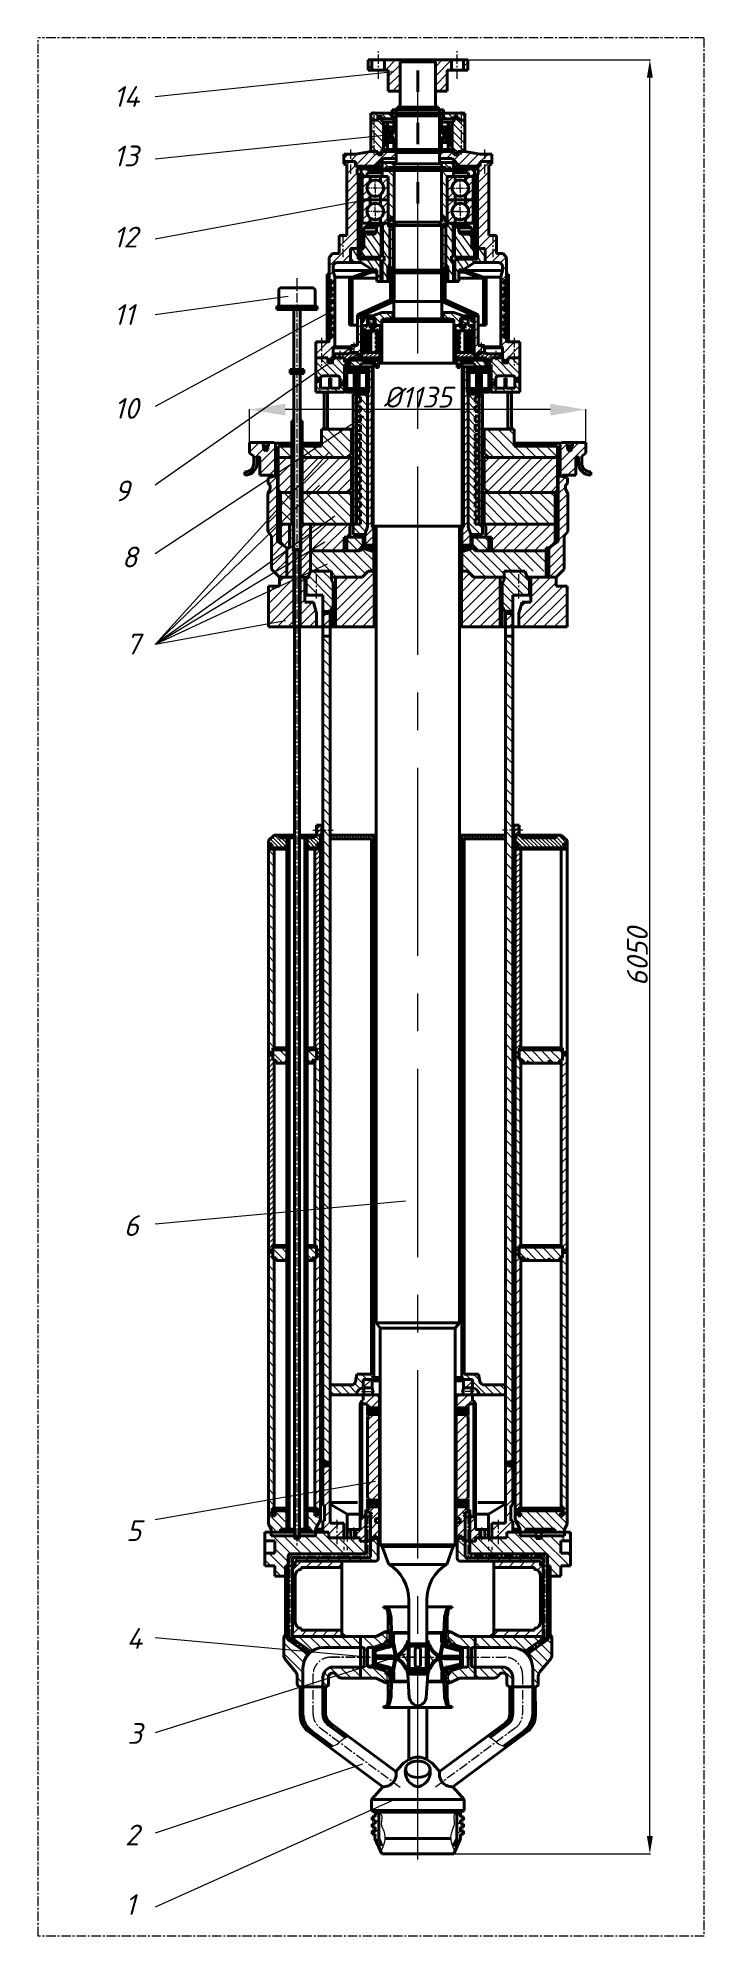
# Model space of a CAD drawing. Header units: millimetres. Extents: x 3913 to 6157, y -487 to 5915.
import ezdxf

# ---------------------------------------------------------------- set-up
doc = ezdxf.new("R2010")
doc.units = ezdxf.units.MM
for name, pattern in [('ACAD_ISO03W100', [30, 12, -18]), ('K5LT_BASIC', [0]), ('осевая', [50.8, 31.75, -6.35, 6.35, -6.35])]:
    doc.linetypes.add(name, pattern=pattern)
doc.layers.get('0').update_dxf_attribs({"lineweight": 40})
for name, color, linetype, lineweight in [('0 МОЙ', 7, 'Continuous', 53), ('1', 7, 'Continuous', 40), ('Оси', 7, 'осевая', 20), ('ОСИ МОИ', 7, 'осевая', 20), ('Тонкая', 7, 'Continuous', 25), ('Штрих пункт', 7, 'ACAD_ISO03W100', 20), ('штриховка', 7, 'Continuous', 20)]:
    doc.layers.add(name, color=color, linetype=linetype, lineweight=lineweight)
doc.styles.add('ADRF1', font='isocpeur.ttf', dxfattribs={"oblique": 15})
doc.styles.add('Размеры', font='isocpeur.ttf', dxfattribs={"oblique": 15})
doc.dimstyles.new('гост', dxfattribs={"dimtxt": 20, "dimasz": 30, "dimexe": 2, "dimexo": 0, "dimgap": 7, "dimtad": 1, "dimtoh": 1, "dimdec": 1, "dimtxsty": 'ADRF1', "dimcen": 2.5, "dimadec": 0, "dimazin": 0, "dimtfac": 1, "dimtdec": 1, "dimtmove": 0, "dimatfit": 3, "dimfxl": 1, "dimlwd": 20, "dimlwe": 20, "dimarcsym": 0})
pattern_1 = [(45, (1026.5905, -8.2099), (-1.122532, 1.122532), [])]
pattern_2 = [(45, (1026.5905, 0), (-1.122532, 1.122532), [])]
pattern_3 = [(45, (1026.59, 0), (-6.735192, 6.735192), [])]
pattern_4 = [(135, (1026.59, 0), (-6.735192, -6.735192), [])]
pattern_5 = [(45, (1026.5905, 0), (-4.490128, 4.490128), [])]
pattern_6 = [(135, (466.7083, 0), (-4.490128, -4.490128), [])]
pattern_7 = [(45, (466.708, 0), (-8.980256, 8.980256), [])]

msp = doc.modelspace()

# ---------------------------------------------------------------- texts
at = {"layer": 'штриховка', "char_height": 70, "attachment_point": 1, "style": 'Размеры'}
for s, insert in [('14', (4167.05, 5752.86)), ('13', (4167.05, 5552.47)), ('12', (4166.21, 5278.81)), ('11', (4167.87, 5017.36)), ('\\pt23.261;10', (4169.16, 4700.91)), ('9', (4170.74, 4422.82)), ('8', (4195.45, 4199.72)), ('7', (4208.96, 3905.89)), ('6', (4202.26, 1944.67)), ('5', (4210.21, 915.49)), ('4', (4211.88, 551.98)), ('3', (4214.7, 231.61)), ('2', (4206.41, -110.86)), ('1', (4206.41, -345.36))]:
    msp.add_mtext_dynamic_manual_height_columns(s, width=41.7686, gutter_width=12.5, heights=[0], dxfattribs=dict(at, insert=insert))

# ---------------------------------------------------------------- blocks, each defined once
blk = doc.blocks.new('*D5')
at = {"layer": 'Defpoints', "color": 0, "transparency": 16777216}
for p in [(4626.5, 4661.8), (4626.5, 4550.7), (5759.6, 4550.7)]:
    blk.add_point(p, dxfattribs=at)
at = {"layer": 'Оси', "color": 0, "linetype": 'Continuous', "lineweight": 20, "transparency": 16777216}
for p, q in [((4626.5, 4550.7), (4626.5, 4663.8)), ((5639.6, 4661.8), (4746.5, 4661.8)), ((5759.6, 4550.7), (5759.6, 4663.8))]:
    blk.add_line(p, q, dxfattribs=at)
at = {"layer": 'Оси', "color": 0, "transparency": 16777216}
for points in [[(4746.5, 4681.8), (4746.5, 4641.8), (4626.5, 4661.8)], [(5639.6, 4681.8), (5639.6, 4641.8), (5759.6, 4661.8)]]:
    blk.add_solid(points, dxfattribs=at)
at = {"layer": 'Оси', "color": 0, "transparency": 16777216, "insert": (5193, 4703.8), "char_height": 20, "attachment_point": 5, "style": 'ADRF1'}
blk.add_mtext('{\\H3.5x;%%C1135}', dxfattribs=at)
blk = doc.blocks.new('*D8')
at = {"layer": 'Defpoints', "color": 0, "transparency": 16777216}
for p in [(5193, 5841.2), (5974.9, 5841.2), (5193, -209)]:
    blk.add_point(p, dxfattribs=at)
at = {"layer": 'Оси', "color": 0, "linetype": 'Continuous', "lineweight": 20, "transparency": 16777216}
for p, q in [((5193, 5841.2), (5976.9, 5841.2)), ((5974.9, -149), (5974.9, 5781.2)), ((5193, -209), (5976.9, -209))]:
    blk.add_line(p, q, dxfattribs=at)
at = {"layer": 'Оси', "color": 0, "transparency": 16777216}
for points in [[(5964.9, 5781.2), (5984.9, 5781.2), (5974.9, 5841.2)], [(5964.9, -149), (5984.9, -149), (5974.9, -209)]]:
    blk.add_solid(points, dxfattribs=at)
at = {"layer": 'Оси', "color": 0, "transparency": 16777216, "insert": (5932.9, 2816.1), "char_height": 20, "attachment_point": 5, "rotation": 90, "style": 'ADRF1'}
blk.add_mtext('{\\H3.5x;6050}', dxfattribs=at)

# ---------------------------------------------------------------- dimensions: what is measured, and where the dimension line sits
at = {"layer": 'Оси'}
dim = msp.add_linear_dim(base=(5974.94, 5841.21), p1=(5193.03, -208.96), p2=(5193.03, 5841.21), angle=90, text='{\\H3.5x;6050}', dimstyle='гост', override={"dimasz": 60}, dxfattribs=at)
dim.commit()
dim.dimension.update_dxf_attribs({"geometry": '*D8', "text_midpoint": (5932.94, 2816.12)})
dim = msp.add_linear_dim(base=(4626.5, 4661.77), p1=(5759.57, 4550.68), p2=(4626.5, 4550.68), text='{\\H3.5x;%%C1135}', dimstyle='гост', override={"dimasz": 120}, dxfattribs=at)
dim.commit()
dim.dimension.update_dxf_attribs({"geometry": '*D5', "text_midpoint": (5193.03, 4661.77), "dimtype": 160})

# ---------------------------------------------------------------- hatches: boundary and pattern name
h = msp.add_hatch(color=256)
h.dxf.hatch_style = 1
h.paths.add_polyline_path([(5071.28, 5642.76), (5071.28, 5650.27), (5058.62, 5650.27), (5058.62, 5642.76)])
h.paths.add_polyline_path([(5058.62, 5528.17), (5058.62, 5520.66), (5071.28, 5520.66), (5071.28, 5528.17)])
h = msp.add_hatch(color=256)
h.dxf.hatch_style = 1
h.paths.add_polyline_path([(5314.78, 5642.76), (5314.78, 5650.27), (5327.45, 5650.27), (5327.45, 5642.76)])
h.paths.add_polyline_path([(5327.45, 5528.17), (5327.45, 5520.66), (5314.78, 5520.66), (5314.78, 5528.17)])
h = msp.add_hatch(color=256)
h.dxf.hatch_style = 1
h.paths.add_polyline_path([(4946.41, 4814.03), (4946.41, 4806.68), (4953.41, 4806.68), (4953.41, 4814.03)])
h.paths.add_polyline_path([(4946.41, 4828.69), (4946.41, 4821.36), (4953.41, 4821.36), (4953.41, 4828.69)])
h = msp.add_hatch()
h.set_pattern_fill('ANSI31', color=256, scale=0.5)
h.set_pattern_definition(pattern_2)
h.paths.add_polyline_path([(4989.94, 4849.02), (4989.94, 4843.39), (5002.94, 4843.39), (5002.94, 4849.02)])
h = msp.add_hatch(color=256)
h.dxf.hatch_style = 1
h.paths.add_polyline_path([(5060.17, 4803.92), (5060.17, 4809.24), (5051.8, 4809.24), (5051.8, 4803.92)])
h = msp.add_hatch(color=256)
h.dxf.hatch_style = 1
h.paths.add_polyline_path([(5325.89, 4803.92), (5325.89, 4809.24), (5334.26, 4809.24), (5334.26, 4803.92)])
h = msp.add_hatch()
h.set_pattern_fill('ANSI31', color=256, scale=0.5)
h.set_pattern_definition(pattern_2)
h.paths.add_polyline_path([(5396.13, 4849.02), (5396.13, 4843.39), (5383.12, 4843.39), (5383.12, 4849.02)])
h = msp.add_hatch(color=256)
h.dxf.hatch_style = 1
h.paths.add_polyline_path([(5439.66, 4814.03), (5439.66, 4806.68), (5432.66, 4806.68), (5432.66, 4814.03)])
h.paths.add_polyline_path([(5439.66, 4828.69), (5439.66, 4821.36), (5432.66, 4821.36), (5432.66, 4828.69)])
h = msp.add_hatch(color=256)
h.dxf.hatch_style = 1
h.paths.add_polyline_path([(4865.59, 4760.64), (4865.59, 4763.78), (4849, 4770.93), (4849, 4753.84)])
h.paths.add_polyline_path([(4946.41, 4743.02), (4946.41, 4754.71), (4929.82, 4751.17), (4929.82, 4746.16)])
h = msp.add_hatch(color=256)
h.dxf.hatch_style = 1
h.paths.add_polyline_path([(5520.47, 4760.64), (5520.47, 4763.78), (5537.07, 4770.93), (5537.07, 4753.84)])
h.paths.add_polyline_path([(5439.66, 4743.02), (5439.66, 4754.71), (5456.25, 4751.17), (5456.25, 4746.16)])
h = msp.add_hatch(color=256)
h.dxf.hatch_style = 1
h.paths.add_polyline_path([(4713.23, 4440.68), (4688.5, 4440.68), (4688.5, 4431.62), (4709.62, 4437.28), (4713.23, 4437.28)])
h = msp.add_hatch(color=256)
h.dxf.hatch_style = 1
h.paths.add_polyline_path([(5672.84, 4440.68), (5697.57, 4440.68), (5697.57, 4431.62), (5676.45, 4437.28), (5672.84, 4437.28)])
h = msp.add_hatch(color=256)
h.dxf.hatch_style = 1
h.paths.add_polyline_path([(5014.37, 4204.68), (5006.38, 4194.99), (5044.37, 4182.44), (5044.37, 4204.68)])
h = msp.add_hatch(color=256)
h.dxf.hatch_style = 1
h.paths.add_polyline_path([(5371.7, 4204.68), (5379.69, 4194.99), (5341.7, 4182.44), (5341.7, 4204.68)])
h = msp.add_hatch(color=256)
h.dxf.hatch_style = 1
h.paths.add_polyline_path([(5044.96, 3185.46), (5036.61, 3181.74), (5036.61, 3176.87), (5044.96, 3175.67)])
h = msp.add_hatch(color=256)
h.dxf.hatch_style = 1
h.paths.add_polyline_path([(5341.1, 3185.46), (5349.45, 3181.74), (5349.45, 3176.87), (5341.1, 3175.67)])
h = msp.add_hatch(color=256)
h.dxf.hatch_style = 1
h.paths.add_polyline_path([(4704.96, 2492.06), (4689.53, 2495.63), (4689.53, 2484.71), (4704.96, 2484.71)])
h.paths.add_polyline_path([(4864.77, 2494.72), (4851.61, 2491.05), (4851.61, 2480.54), (4864.77, 2476.38)])
h.paths.add_polyline_path([(4819.7, 2465.26), (4819.7, 2458.02), (4823.13, 2458.02)])
h.paths.add_polyline_path([(4751.94, 2467.09), (4747.63, 2458.02), (4751.94, 2458.02)])
h = msp.add_hatch(color=256)
h.dxf.hatch_style = 1
h.paths.add_polyline_path([(5681.1, 2492.06), (5696.53, 2495.63), (5696.53, 2484.71), (5681.1, 2484.71)])
h.paths.add_polyline_path([(5521.3, 2494.72), (5534.45, 2491.05), (5534.45, 2480.54), (5521.3, 2476.38)])
h.paths.add_polyline_path([(5566.37, 2465.26), (5566.37, 2458.02), (5562.93, 2458.02)])
h.paths.add_polyline_path([(5634.13, 2467.09), (5638.43, 2458.02), (5634.13, 2458.02)])
h = msp.add_hatch(color=256)
h.dxf.hatch_style = 1
h.paths.add_polyline_path([(4704.96, 1826.2), (4689.53, 1829.76), (4689.53, 1818.84), (4704.96, 1818.84)])
h.paths.add_polyline_path([(4751.94, 1801.23), (4747.63, 1792.15), (4751.94, 1792.15)])
h.paths.add_polyline_path([(4819.7, 1799.4), (4819.7, 1792.15), (4823.13, 1792.15)])
h.paths.add_polyline_path([(4864.77, 1828.86), (4851.61, 1825.19), (4851.61, 1814.67), (4864.77, 1810.51)])
h = msp.add_hatch(color=256)
h.dxf.hatch_style = 1
h.paths.add_polyline_path([(5681.1, 1826.2), (5696.53, 1829.76), (5696.53, 1818.84), (5681.1, 1818.84)])
h.paths.add_polyline_path([(5634.13, 1801.23), (5638.43, 1792.15), (5634.13, 1792.15)])
h.paths.add_polyline_path([(5566.37, 1799.4), (5566.37, 1792.15), (5562.93, 1792.15)])
h.paths.add_polyline_path([(5521.3, 1828.86), (5534.45, 1825.19), (5534.45, 1814.67), (5521.3, 1810.51)])
h = msp.add_hatch(color=256)
h.dxf.hatch_style = 1
h.paths.add_polyline_path([(5044.96, 1594.06), (5036.61, 1591.62), (5036.61, 1587.62), (5044.96, 1585.04)])
h = msp.add_hatch(color=256)
h.dxf.hatch_style = 1
h.paths.add_polyline_path([(5341.1, 1594.06), (5349.45, 1591.62), (5349.45, 1587.62), (5341.1, 1585.04)])
h = msp.add_hatch(color=256)
h.dxf.hatch_style = 1
h.paths.add_polyline_path([(4897.97, 1333.97), (4906.69, 1339.29), (4897.97, 1352.16)])
h = msp.add_hatch(color=256)
h.dxf.hatch_style = 1
h.paths.add_polyline_path([(5488.09, 1333.97), (5479.38, 1339.29), (5488.09, 1352.16)])
h = msp.add_hatch(color=256)
h.dxf.hatch_style = 1
h.paths.add_polyline_path([(4897.97, 1101.53), (4897.97, 1109.59), (4872.97, 1116.46), (4872.97, 1096.03)])
h = msp.add_hatch(color=256)
h.dxf.hatch_style = 1
h.paths.add_polyline_path([(5488.09, 1101.53), (5488.09, 1109.59), (5513.09, 1116.46), (5513.09, 1096.03)])
h = msp.add_hatch(color=256)
h.dxf.hatch_style = 1
h.paths.add_polyline_path([(4805.99, 353.96), (4797.11, 353.96), (4797.1, 348.14), (4805.99, 350.62)])
h.paths.add_polyline_path([(4882.58, 353.96), (4873.38, 353.96), (4873.38, 348.71), (4882.58, 346.71)])
h = msp.add_hatch(color=256)
h.dxf.hatch_style = 1
h.paths.add_polyline_path([(4805.99, 353.96), (4797.11, 353.96), (4797.1, 348.14), (4805.99, 350.62)])
h.paths.add_polyline_path([(4882.58, 353.96), (4873.38, 353.96), (4873.38, 348.71), (4882.58, 346.71)])
h = msp.add_hatch(color=256)
h.dxf.hatch_style = 1
h.paths.add_polyline_path([(5580.07, 353.96), (5588.96, 353.96), (5588.96, 348.14), (5580.07, 350.62)])
h.paths.add_polyline_path([(5503.48, 353.96), (5512.69, 353.96), (5512.69, 348.71), (5503.48, 346.71)])
h = msp.add_hatch(color=256)
h.dxf.hatch_style = 1
h.paths.add_polyline_path([(5580.07, 353.96), (5588.96, 353.96), (5588.96, 348.14), (5580.07, 350.62)])
h.paths.add_polyline_path([(5503.48, 353.96), (5512.69, 353.96), (5512.69, 348.71), (5503.48, 346.71)])
at = {"layer": 'Оси'}
h = msp.add_hatch(dxfattribs=at)
h.set_pattern_fill('ANSI31', color=256, scale=7)
h.paths.add_polyline_path([(5093.57, 5735.93), (5133.54, 5735.93), (5133.54, 5834.97), (5139.61, 5841.21), (5080.88, 5841.21), (5080.88, 5807.33), (5093.57, 5807.33)])
h.paths.add_polyline_path([(5292.5, 5807.33), (5306.93, 5807.33), (5306.93, 5841.21), (5246.45, 5841.21), (5252.53, 5834.97), (5252.53, 5735.93), (5292.5, 5735.93)])
h.paths.add_polyline_path([(5025.81, 5807.33), (5038.52, 5807.33), (5038.52, 5841.21), (5025.81, 5841.21)])
h = msp.add_hatch(dxfattribs=at)
h.set_pattern_fill('ANSI31', color=256, scale=7)
h.paths.add_polyline_path([(5361.1, 5841.21), (5347.52, 5841.21), (5347.52, 5807.33), (5361.1, 5807.33)])
h = msp.add_hatch(dxfattribs=at)
h.set_pattern_fill('ANSI31', color=256, scale=2, angle=90)
h.paths.add_polyline_path([(5058.95, 1295.34), (5027.61, 1295.34), (5027.61, 1298.24), (5027.14, 1299.81), (5023.72, 1298.33), (5023.72, 1287.5), (5062.53, 1287.5), (5062.53, 1291.1), (5058.95, 1291.1)])
h.paths.add_polyline_path([(5062.53, 1280.5), (5023.72, 1280.5), (5023.72, 1269.66), (5027.61, 1267.97), (5027.61, 1272.65), (5057.92, 1272.65), (5058.95, 1272.65), (5058.95, 1276.89), (5062.53, 1276.89)])
h.paths.add_polyline_path([(5062.53, 979.48), (5058.95, 979.48), (5058.95, 983.72), (5057.92, 983.72), (5027.61, 983.72), (5027.61, 988.39), (5023.72, 986.71), (5023.72, 975.87), (5062.53, 975.87)])
h.paths.add_polyline_path([(5058.95, 965.26), (5062.53, 965.26), (5062.53, 968.87), (5023.72, 968.87), (5023.72, 958.03), (5027.14, 956.55), (5027.61, 958.13), (5027.61, 961.02), (5058.95, 961.02)])
h = msp.add_hatch(dxfattribs=at)
h.set_pattern_fill('ANSI31', color=256, scale=2, angle=90)
h.paths.add_polyline_path([(5327.12, 1295.34), (5358.45, 1295.34), (5358.45, 1298.24), (5358.93, 1299.81), (5362.34, 1298.33), (5362.34, 1287.5), (5323.54, 1287.5), (5323.54, 1291.1), (5327.12, 1291.1)])
h.paths.add_polyline_path([(5323.54, 1280.5), (5362.34, 1280.5), (5362.34, 1269.66), (5358.45, 1267.97), (5358.45, 1272.65), (5328.15, 1272.65), (5327.12, 1272.65), (5327.12, 1276.89), (5323.54, 1276.89)])
h.paths.add_polyline_path([(5323.54, 979.48), (5327.12, 979.48), (5327.12, 983.72), (5328.15, 983.72), (5358.45, 983.72), (5358.45, 988.39), (5362.34, 986.71), (5362.34, 975.87), (5323.54, 975.87)])
h.paths.add_polyline_path([(5327.12, 965.26), (5323.54, 965.26), (5323.54, 968.87), (5362.34, 968.87), (5362.34, 958.03), (5358.93, 956.55), (5358.45, 958.13), (5358.45, 961.02), (5327.12, 961.02)])
h = msp.add_hatch(dxfattribs=at)
h.set_pattern_fill('ANSI31', color=256, scale=5, angle=90)
h.paths.add_polyline_path([(5110.53, 503.24), (5110.53, 533.38), (5106.53, 533.38, 0.4142136), (5105.53, 532.38), (5105.53, 513.38), (5107.53, 513.38), (5107.53, 503.24, -0.2503625), (5104.04, 497.08, -0.0865334), (5092.46, 491.94), (5048.53, 479.88), (5048.53, 476.88), (5092.46, 488.94, 0.1054108), (5106.22, 495.02, 0.2461852)])
h.paths.add_polyline_path([(5048.53, 430.68), (5048.53, 427.68), (5092.46, 415.62, -0.0865334), (5104.04, 410.48, -0.2503625), (5107.53, 404.32), (5107.53, 394.18), (5105.53, 394.18), (5105.53, 375.18, 0.4142136), (5106.53, 374.18), (5110.53, 374.18), (5110.53, 404.32, 0.2461852), (5106.22, 412.54, 0.1054108), (5092.46, 418.62)])
h.paths.add_polyline_path([(5280.53, 532.43, 0.4142136), (5279.53, 533.43), (5275.53, 533.43), (5275.53, 503.24, 0.2461852), (5279.84, 495.02, 0.1054108), (5293.6, 488.94), (5337.53, 476.88), (5337.53, 479.88), (5293.6, 491.94, -0.0865334), (5282.02, 497.08, -0.2503625), (5278.53, 503.24), (5278.53, 513.43), (5280.53, 513.43)])
h.paths.add_polyline_path([(5280.53, 394.18), (5278.53, 394.18), (5278.53, 404.32, -0.2503625), (5282.02, 410.48, -0.0865334), (5293.6, 415.62), (5337.53, 427.68), (5337.53, 430.68), (5293.6, 418.62, 0.1054108), (5279.84, 412.54, 0.2461852), (5275.53, 404.32), (5275.53, 374.18), (5279.53, 374.18, 0.4142136), (5280.53, 375.18)])
h = msp.add_hatch(dxfattribs=at)
h.set_pattern_fill('ANSI31', color=256, scale=6, angle=75)
h.paths.add_polyline_path([(5162.29, 493), (5160.43, 494.85), (5154.48, 494.85, -0.0414001), (5146.87, 480.18, -0.2579526), (5104.53, 456.78), (5048.53, 456.78), (5048.53, 453.78), (5162.29, 453.78)])
h.paths.add_polyline_path([(5162.29, 453.78), (5048.53, 453.78), (5048.53, 450.78), (5104.53, 450.78, -0.2579526), (5146.87, 427.38, -0.0414001), (5154.48, 412.7), (5160.43, 412.7), (5162.29, 414.56)])
h.paths.add_polyline_path([(5281.53, 450.78), (5337.53, 450.78), (5337.53, 453.78), (5226.93, 453.78), (5226.93, 412.7), (5231.59, 412.7, -0.0414001), (5239.2, 427.38, -0.2579526)])
h.paths.add_polyline_path([(5239.2, 480.18, -0.0414001), (5231.59, 494.85), (5226.93, 494.85), (5226.93, 453.78), (5337.53, 453.78), (5337.53, 456.78), (5281.53, 456.78, -0.2579526)])
at = {"layer": 'штриховка'}
h = msp.add_hatch(dxfattribs=at)
h.set_pattern_fill('ANSI31', color=256, scale=5, angle=90)
h.paths.add_polyline_path([(5058.62, 5638.46), (5058.62, 5650.27), (5071.28, 5650.27), (5071.28, 5642.76), (5106.31, 5642.76), (5106.31, 5662.28), (5034.43, 5662.28), (5034.43, 5638.46)])
h = msp.add_hatch(dxfattribs=at)
h.set_pattern_fill('ANSI31', color=256, scale=6, angle=90)
h.paths.add_polyline_path([(5034.43, 5532.46), (5058.62, 5532.46), (5058.62, 5528.17), (5071.28, 5528.17), (5071.28, 5532.46), (5071.28, 5539.29), (5077.43, 5539.29), (5077.43, 5630.93), (5071.28, 5630.93), (5071.28, 5638.46), (5071.28, 5642.76), (5058.62, 5642.76), (5058.62, 5638.46), (5034.43, 5638.46)])
h = msp.add_hatch(dxfattribs=at)
h.set_pattern_fill('ANSI31', color=256, scale=5, angle=90)
h.paths.add_polyline_path([(5119.58, 5645.02), (5112.8, 5645.02), (5112.8, 5597.66), (5105.52, 5597.66), (5105.52, 5588.74), (5105.52, 5579.82), (5112.8, 5579.82), (5112.8, 5532.46), (5119.58, 5532.46), (5119.56, 5539.29), (5119.58, 5539.29)])
h = msp.add_hatch(dxfattribs=at)
h.set_pattern_fill('ANSI31', color=256, scale=5, angle=90)
h.paths.add_polyline_path([(5119.58, 5672.53), (5106.31, 5672.53), (5106.31, 5662.28), (5119.58, 5662.28)])
h = msp.add_hatch(dxfattribs=at)
h.set_pattern_fill('ANSI31', color=256, scale=5)
h.paths.add_polyline_path([(5119.58, 5662.28), (5106.31, 5662.28), (5106.31, 5642.76), (5112.8, 5642.76), (5112.8, 5645.02), (5119.58, 5650.33), (5119.58, 5653.29)])
h = msp.add_hatch(dxfattribs=at)
h.set_pattern_fill('ANSI31', color=256, scale=5, angle=90)
h.paths.add_polyline_path([(5266.48, 5672.53), (5279.76, 5672.53), (5279.76, 5662.28), (5266.48, 5662.28)])
h = msp.add_hatch(dxfattribs=at)
h.set_pattern_fill('ANSI31', color=256, scale=5)
h.paths.add_polyline_path([(5266.48, 5662.28), (5279.76, 5662.28), (5279.76, 5642.76), (5273.26, 5642.76), (5273.26, 5645.02), (5266.48, 5650.33), (5266.48, 5653.29)])
h = msp.add_hatch(dxfattribs=at)
h.set_pattern_fill('ANSI31', color=256, scale=5, angle=90)
h.paths.add_polyline_path([(5266.48, 5645.02), (5273.26, 5645.02), (5273.26, 5597.66), (5280.55, 5597.66), (5280.55, 5588.74), (5280.55, 5579.82), (5273.26, 5579.82), (5273.26, 5532.46), (5266.48, 5532.46), (5266.5, 5539.29), (5266.48, 5539.29)])
h = msp.add_hatch(dxfattribs=at)
h.set_pattern_fill('ANSI31', color=256, scale=5, angle=90)
h.paths.add_polyline_path([(5327.45, 5638.46), (5327.45, 5650.27), (5314.78, 5650.27), (5314.78, 5642.76), (5279.76, 5642.76), (5279.76, 5662.28), (5351.63, 5662.28), (5351.63, 5638.46)])
h = msp.add_hatch(dxfattribs=at)
h.set_pattern_fill('ANSI31', color=256, scale=6, angle=90)
h.paths.add_polyline_path([(5351.63, 5532.46), (5327.45, 5532.46), (5327.45, 5528.17), (5314.78, 5528.17), (5314.78, 5532.46), (5314.78, 5539.29), (5308.63, 5539.29), (5308.63, 5630.93), (5314.78, 5630.93), (5314.78, 5638.46), (5314.78, 5642.76), (5327.45, 5642.76), (5327.45, 5638.46), (5351.63, 5638.46)])
h = msp.add_hatch(dxfattribs=at)
h.set_pattern_fill('ANSI31', color=256, scale=5, angle=1)
h.paths.add_polyline_path([(5085.03, 5618.79), (5085.03, 5609.55), (5077.43, 5609.55), (5077.43, 5600.56), (5085.03, 5600.56), (5085.03, 5591.31), (5077.43, 5591.31), (5077.43, 5581.11), (5085.03, 5581.11), (5085.03, 5571.86), (5077.43, 5571.86), (5077.43, 5562.02), (5085.03, 5562.02), (5085.03, 5552.77), (5077.43, 5552.77), (5077.43, 5539.29), (5091.27, 5539.29), (5091.27, 5630.93), (5077.43, 5630.93), (5077.43, 5618.79)])
h = msp.add_hatch(dxfattribs=at)
h.set_pattern_fill('ANSI31', color=256, scale=5, angle=1)
h.paths.add_polyline_path([(5105.52, 5605.89), (5107.37, 5605.89), (5107.37, 5615.1), (5096, 5615.1), (5096, 5602.24), (5100.82, 5602.24), (5100.82, 5588.74), (5100.82, 5575.23), (5096, 5575.23), (5096, 5562.38), (5107.37, 5562.38), (5107.37, 5571.59), (5105.52, 5571.59), (5105.52, 5579.82), (5105.52, 5588.74)])
h = msp.add_hatch(dxfattribs=at)
h.set_pattern_fill('ANSI31', color=256, scale=5, angle=1)
h.paths.add_polyline_path([(5280.55, 5605.89), (5278.69, 5605.89), (5278.69, 5615.1), (5290.07, 5615.1), (5290.07, 5602.24), (5285.25, 5602.24), (5285.25, 5588.74), (5285.25, 5575.23), (5290.07, 5575.23), (5290.07, 5562.38), (5278.69, 5562.38), (5278.69, 5571.59), (5280.55, 5571.59), (5280.55, 5579.82), (5280.55, 5588.74)])
h = msp.add_hatch(dxfattribs=at)
h.set_pattern_fill('ANSI31', color=256, scale=5, angle=1)
h.paths.add_polyline_path([(5301.03, 5618.79), (5301.03, 5609.55), (5308.63, 5609.55), (5308.63, 5600.56), (5301.03, 5600.56), (5301.03, 5591.31), (5308.63, 5591.31), (5308.63, 5581.11), (5301.03, 5581.11), (5301.03, 5571.86), (5308.63, 5571.86), (5308.63, 5562.02), (5301.03, 5562.02), (5301.03, 5552.77), (5308.63, 5552.77), (5308.63, 5539.29), (5294.79, 5539.29), (5294.79, 5630.93), (5308.63, 5630.93), (5308.63, 5618.79)])
h = msp.add_hatch(dxfattribs=at)
h.set_pattern_fill('ANSI31', color=256, scale=7)
h.paths.add_polyline_path([(5077.12, 5509.22), (5119.58, 5509.22), (5119.58, 5532.46), (5071.28, 5532.46), (5071.28, 5520.66), (5058.62, 5520.66), (5058.62, 5532.46), (5034.43, 5532.46), (4983.39, 5523.96), (4967.1, 5523.96), (4967.1, 5498.96), (4982.87, 5498.96), (4982.87, 5492.2), (4982.87, 5483.21), (5052.74, 5483.21)])
h.paths.add_polyline_path([(4967.1, 5523.96), (4962.78, 5523.96), (4943.43, 5515.36), (4943.43, 5498.96), (4961.58, 5498.96), (4967.1, 5498.96)])
h.paths.add_polyline_path([(4962.78, 5523.96), (4943.43, 5523.96), (4943.43, 5515.36)], flags=17)
h = msp.add_hatch(dxfattribs=at)
h.set_pattern_fill('ANSI31', color=256, scale=7)
h.paths.add_polyline_path([(5308.95, 5509.22), (5266.48, 5509.22), (5266.48, 5532.46), (5314.78, 5532.46), (5314.78, 5520.66), (5327.45, 5520.66), (5327.45, 5532.46), (5351.63, 5532.46), (5402.68, 5523.96), (5418.97, 5523.96), (5418.97, 5498.96), (5403.19, 5498.96), (5403.19, 5492.2), (5403.19, 5483.21), (5333.32, 5483.21)])
h.paths.add_polyline_path([(5418.97, 5523.96), (5423.29, 5523.96), (5442.63, 5515.36), (5442.63, 5498.96), (5424.49, 5498.96), (5418.97, 5498.96)])
h.paths.add_polyline_path([(5423.29, 5523.96), (5442.63, 5523.96), (5442.63, 5515.36)], flags=17)
h = msp.add_hatch(dxfattribs=at)
h.set_pattern_fill('ANSI31', color=256, scale=7)
edge = h.paths.add_edge_path()
edge.add_arc((4912.1, 4869.85), 4, 90, 180, ccw=False)
edge.add_line((4912.1, 4873.85), (4913.19, 4873.85))
edge.add_line((4913.19, 4873.85), (4913.19, 4924))
edge.add_line((4913.19, 4924), (4894.43, 4922.63))
edge.add_line((4894.43, 4922.63), (4894.43, 4917.07))
edge.add_line((4894.43, 4917.07), (4904.24, 4917.07))
edge.add_line((4904.24, 4917.07), (4904.24, 4905.62))
edge.add_line((4904.24, 4905.62), (4894.43, 4905.62))
edge.add_line((4894.43, 4905.62), (4894.43, 4894.23))
edge.add_arc((4890.43, 4894.23), 4, 270, 360, ccw=False)
edge.add_line((4890.43, 4890.23), (4887.28, 4890.23))
edge.add_line((4887.28, 4890.23), (4868.14, 4890.23))
edge.add_line((4868.14, 4890.23), (4868.14, 4836.02))
edge.add_line((4868.14, 4836.02), (4889.32, 4836.02))
edge.add_line((4889.32, 4836.02), (4889.32, 4828.04))
edge.add_line((4889.32, 4828.04), (4906.09, 4828.04))
edge.add_line((4906.09, 4828.04), (4906.09, 4836.02))
edge.add_line((4906.09, 4836.02), (4908.1, 4836.02))
edge.add_line((4908.1, 4836.02), (4908.1, 4869.85))
h.paths.add_polyline_path([(4868.14, 4890.23), (4849, 4890.23), (4849, 4836.02), (4868.14, 4836.02)])
edge = h.paths.add_edge_path()
edge.add_spline(control_points=[(4913.19, 5108.8), (4911.4, 5116.37), (4907.84, 5123.73), (4907.84, 5131.51)], knot_values=[0, 0, 0, 0, 2.3338293, 2.3338293, 2.3338293, 2.3338293], degree=3, periodic=0)
edge.add_line((4907.84, 5131.51), (4907.84, 5144.57))
edge.add_arc((4921.84, 5144.57), 14, 90, 180, ccw=False)
edge.add_line((4921.84, 5158.57), (4952.92, 5158.57))
edge.add_line((4952.92, 5158.57), (4966.58, 5158.57))
edge.add_line((4966.58, 5158.57), (4966.58, 5205.09))
edge.add_line((4966.58, 5205.09), (4992.02, 5205.09))
edge.add_line((4992.02, 5205.09), (4992.02, 5365.31))
edge.add_line((4992.02, 5365.31), (4953.61, 5361.4))
edge.add_line((4953.61, 5361.4), (4953.61, 5249.51))
edge.add_line((4953.61, 5249.51), (4927.89, 5249.51))
edge.add_line((4927.89, 5249.51), (4927.89, 5236.27))
edge.add_line((4927.89, 5236.27), (4927.89, 5194.14))
edge.add_line((4927.89, 5194.14), (4927.89, 5188.23))
edge.add_line((4927.89, 5188.23), (4905.68, 5188.23))
edge.add_line((4905.68, 5188.23), (4894.43, 5174.67))
edge.add_line((4894.43, 5174.67), (4894.43, 5119.23))
edge.add_line((4894.43, 5119.23), (4894.43, 5097.63))
edge.add_line((4894.43, 5097.63), (4904.24, 5097.63))
edge.add_line((4904.24, 5097.63), (4904.24, 5086.18))
edge.add_line((4904.24, 5086.18), (4894.43, 5086.18))
edge.add_line((4894.43, 5086.18), (4894.43, 5075.31))
edge.add_line((4894.43, 5075.31), (4904.24, 5075.31))
edge.add_line((4904.24, 5075.31), (4904.24, 5063.86))
edge.add_line((4904.24, 5063.86), (4894.43, 5063.86))
edge.add_line((4894.43, 5063.86), (4894.43, 5053.51))
edge.add_line((4894.43, 5053.51), (4904.24, 5053.51))
edge.add_line((4904.24, 5053.51), (4904.24, 5042.06))
edge.add_line((4904.24, 5042.06), (4894.43, 5042.06))
edge.add_line((4894.43, 5042.06), (4894.43, 5030.2))
edge.add_line((4894.43, 5030.2), (4904.24, 5030.2))
edge.add_line((4904.24, 5030.2), (4904.24, 5018.75))
edge.add_line((4904.24, 5018.75), (4894.43, 5018.75))
edge.add_line((4894.43, 5018.75), (4894.43, 5005.95))
edge.add_line((4894.43, 5005.95), (4904.24, 5005.95))
edge.add_line((4904.24, 5005.95), (4904.24, 4994.5))
edge.add_line((4904.24, 4994.5), (4894.43, 4994.23))
edge.add_line((4894.43, 4994.23), (4894.43, 4982.1))
edge.add_line((4894.43, 4982.1), (4904.24, 4982.1))
edge.add_line((4904.24, 4982.1), (4904.24, 4970.65))
edge.add_line((4904.24, 4970.65), (4894.43, 4970.65))
edge.add_line((4894.43, 4970.65), (4894.43, 4960.64))
edge.add_line((4894.43, 4960.64), (4904.24, 4960.64))
edge.add_line((4904.24, 4960.64), (4904.24, 4949.19))
edge.add_line((4904.24, 4949.19), (4894.43, 4949.19))
edge.add_line((4894.43, 4949.19), (4894.43, 4937.98))
edge.add_line((4894.43, 4937.98), (4904.24, 4937.98))
edge.add_line((4904.24, 4937.98), (4904.24, 4926.53))
edge.add_line((4904.24, 4926.53), (4894.43, 4926.53))
edge.add_line((4894.43, 4926.53), (4894.43, 4922.63))
edge.add_line((4894.43, 4922.63), (4913.19, 4924))
edge.add_line((4913.19, 4924), (4913.19, 5108.8))
h.paths.add_polyline_path([(4992.02, 5454.87), (4989.18, 5454.87), (4989.18, 5473.69), (4992.02, 5473.69), (4992.02, 5483.21), (4982.87, 5483.21), (4982.87, 5492.2), (4982.87, 5498.96), (4961.58, 5498.96), (4943.43, 5498.96), (4943.43, 5490.75), (4953.61, 5486.05), (4953.61, 5361.4), (4992.02, 5365.31)])
h = msp.add_hatch(dxfattribs=at)
h.set_pattern_fill('ANSI31', color=256, scale=7, angle=90)
h.paths.add_polyline_path([(5022.07, 5460.11), (5043.01, 5460.11), (5043.01, 5465.97), (5015.48, 5473.69), (5002.53, 5473.69), (5002.53, 5454.87), (5005.97, 5454.87), (5005.97, 5448.24), (5022.07, 5448.24)])
h = msp.add_hatch(dxfattribs=at)
h.set_pattern_fill('ANSI31', color=256, scale=6)
h.paths.add_polyline_path([(5093.55, 5448.24), (5067.28, 5448.24), (5067.28, 5430.31, -0.2255124), (5077.5, 5408.81, -0.2255124), (5067.28, 5387.31), (5067.28, 5369.4), (5093.55, 5369.4)])
h.paths.add_polyline_path([(5032.25, 5448.24), (5005.97, 5448.24), (5005.97, 5369.4), (5032.25, 5369.4), (5032.25, 5387.31, -0.2255124), (5022.03, 5408.81, -0.2255124), (5032.25, 5430.31)])
h.paths.add_polyline_path([(5093.55, 5369.4), (5067.28, 5369.4), (5067.28, 5351.49, -0.2255124), (5077.5, 5329.99, -0.2255124), (5067.28, 5308.49), (5067.28, 5290.58), (5093.55, 5290.58)])
h.paths.add_polyline_path([(5032.25, 5369.4), (5005.97, 5368.09), (5005.97, 5290.58), (5032.25, 5290.58), (5032.25, 5308.49, -0.2255124), (5022.03, 5329.99, -0.2255124), (5032.25, 5351.49)])
h = msp.add_hatch(dxfattribs=at)
h.set_pattern_fill('ANSI31', color=256, scale=5, angle=90)
h.paths.add_polyline_path([(5113.61, 5490.98), (5119.58, 5490.98), (5119.58, 5495.34), (5072.43, 5495.34), (5072.43, 5473.69), (5072.43, 5468.61), (5081.74, 5468.61), (5081.74, 5477.41), (5090.09, 5477.41), (5090.09, 5468.61), (5097.08, 5468.61), (5097.08, 5478.61), (5113.61, 5478.61)])
h = msp.add_hatch(dxfattribs=at)
h.set_pattern_fill('ANSI31', color=256, scale=8, angle=90)
h.paths.add_polyline_path([(5113.61, 5468.61), (5072.43, 5468.61), (5072.43, 5448.24), (5093.57, 5448.24), (5093.57, 5294.73), (5100.43, 5294.73), (5100.43, 5309.92), (5113.61, 5309.92)])
h = msp.add_hatch(dxfattribs=at)
h.set_pattern_fill('ANSI31', color=256, scale=5)
h.paths.add_polyline_path([(5113.61, 5468.61), (5119.89, 5468.61), (5119.89, 5478.61), (5097.08, 5478.61), (5097.08, 5468.61)])
h = msp.add_hatch(dxfattribs=at)
h.set_pattern_fill('ANSI31', color=256, scale=5)
h.paths.add_polyline_path([(5272.46, 5468.61), (5266.18, 5468.61), (5266.18, 5478.61), (5288.98, 5478.61), (5288.98, 5468.61)])
h = msp.add_hatch(dxfattribs=at)
h.set_pattern_fill('ANSI31', color=256, scale=5)
h.paths.add_polyline_path([(5272.46, 5468.61), (5266.18, 5468.61), (5266.18, 5478.61), (5288.98, 5478.61), (5288.98, 5468.61)])
h = msp.add_hatch(dxfattribs=at)
h.set_pattern_fill('ANSI31', color=256, scale=5, angle=90)
h.paths.add_polyline_path([(5272.46, 5490.98), (5266.48, 5490.98), (5266.48, 5495.34), (5313.63, 5495.34), (5313.63, 5473.69), (5313.63, 5468.61), (5304.32, 5468.61), (5304.32, 5477.41), (5295.97, 5477.41), (5295.97, 5468.61), (5288.98, 5468.61), (5288.98, 5478.61), (5272.46, 5478.61)])
h = msp.add_hatch(dxfattribs=at)
h.set_pattern_fill('ANSI31', color=256, scale=8, angle=90)
h.paths.add_polyline_path([(5272.46, 5468.61), (5313.63, 5468.61), (5313.63, 5448.24), (5292.49, 5448.24), (5292.49, 5294.73), (5285.63, 5294.73), (5285.63, 5309.92), (5272.46, 5309.92)])
h = msp.add_hatch(dxfattribs=at)
h.set_pattern_fill('ANSI31', color=256, scale=6)
h.paths.add_polyline_path([(5292.51, 5448.24), (5318.79, 5448.24), (5318.79, 5430.31, 0.2255124), (5308.57, 5408.81, 0.2255124), (5318.79, 5387.31), (5318.79, 5369.4), (5292.51, 5369.4)])
h.paths.add_polyline_path([(5353.82, 5448.24), (5380.09, 5448.24), (5380.09, 5369.4), (5353.82, 5369.4), (5353.82, 5387.31, 0.2255124), (5364.03, 5408.81, 0.2255124), (5353.82, 5430.31)])
h.paths.add_polyline_path([(5292.51, 5369.4), (5318.79, 5369.4), (5318.79, 5351.49, 0.2255124), (5308.57, 5329.99, 0.2255124), (5318.79, 5308.49), (5318.79, 5290.58), (5292.51, 5290.58)])
h.paths.add_polyline_path([(5353.82, 5369.4), (5380.09, 5368.09), (5380.09, 5290.58), (5353.82, 5290.58), (5353.82, 5308.49, 0.2255124), (5364.03, 5329.99, 0.2255124), (5353.82, 5351.49)])
h = msp.add_hatch(dxfattribs=at)
h.set_pattern_fill('ANSI31', color=256, scale=7, angle=90)
h.paths.add_polyline_path([(5364, 5460.11), (5364, 5448.24), (5380.09, 5448.24), (5380.09, 5454.87), (5383.54, 5454.87), (5383.54, 5473.69), (5370.58, 5473.69), (5343.05, 5465.97), (5343.05, 5460.11)])
h = msp.add_hatch(dxfattribs=at)
h.set_pattern_fill('ANSI31', color=256, scale=7)
edge = h.paths.add_edge_path()
edge.add_arc((5473.97, 4869.85), 4, 360, 450)
edge.add_line((5473.97, 4873.85), (5472.88, 4873.85))
edge.add_line((5472.88, 4873.85), (5472.88, 4924))
edge.add_line((5472.88, 4924), (5491.63, 4922.63))
edge.add_line((5491.63, 4922.63), (5491.63, 4917.07))
edge.add_line((5491.63, 4917.07), (5481.83, 4917.07))
edge.add_line((5481.83, 4917.07), (5481.83, 4905.62))
edge.add_line((5481.83, 4905.62), (5491.63, 4905.62))
edge.add_line((5491.63, 4905.62), (5491.63, 4894.23))
edge.add_arc((5495.63, 4894.23), 4, 180, 270)
edge.add_line((5495.63, 4890.23), (5498.79, 4890.23))
edge.add_line((5498.79, 4890.23), (5517.93, 4890.23))
edge.add_line((5517.93, 4890.23), (5517.93, 4836.02))
edge.add_line((5517.93, 4836.02), (5496.74, 4836.02))
edge.add_line((5496.74, 4836.02), (5496.74, 4828.04))
edge.add_line((5496.74, 4828.04), (5479.98, 4828.04))
edge.add_line((5479.98, 4828.04), (5479.98, 4836.02))
edge.add_line((5479.98, 4836.02), (5477.97, 4836.02))
edge.add_line((5477.97, 4836.02), (5477.97, 4869.85))
h.paths.add_polyline_path([(5517.93, 4890.23), (5537.07, 4890.23), (5537.07, 4836.02), (5517.93, 4836.02)])
edge = h.paths.add_edge_path()
edge.add_spline(control_points=[(5472.88, 5108.8), (5474.66, 5116.37), (5478.22, 5123.73), (5478.22, 5131.51)], knot_values=[0, 0, 0, 0, 2.3338293, 2.3338293, 2.3338293, 2.3338293], degree=3, periodic=0)
edge.add_line((5478.22, 5131.51), (5478.22, 5144.57))
edge.add_arc((5464.22, 5144.57), 14, 360, 450)
edge.add_line((5464.22, 5158.57), (5433.15, 5158.57))
edge.add_line((5433.15, 5158.57), (5419.49, 5158.57))
edge.add_line((5419.49, 5158.57), (5419.49, 5205.09))
edge.add_line((5419.49, 5205.09), (5394.05, 5205.09))
edge.add_line((5394.05, 5205.09), (5394.05, 5365.31))
edge.add_line((5394.05, 5365.31), (5432.46, 5361.4))
edge.add_line((5432.46, 5361.4), (5432.46, 5249.51))
edge.add_line((5432.46, 5249.51), (5458.17, 5249.51))
edge.add_line((5458.17, 5249.51), (5458.17, 5236.27))
edge.add_line((5458.17, 5236.27), (5458.17, 5194.14))
edge.add_line((5458.17, 5194.14), (5458.17, 5188.23))
edge.add_line((5458.17, 5188.23), (5480.38, 5188.23))
edge.add_line((5480.38, 5188.23), (5491.63, 5174.67))
edge.add_line((5491.63, 5174.67), (5491.63, 5119.23))
edge.add_line((5491.63, 5119.23), (5491.63, 5097.63))
edge.add_line((5491.63, 5097.63), (5481.83, 5097.63))
edge.add_line((5481.83, 5097.63), (5481.83, 5086.18))
edge.add_line((5481.83, 5086.18), (5491.63, 5086.18))
edge.add_line((5491.63, 5086.18), (5491.63, 5075.31))
edge.add_line((5491.63, 5075.31), (5481.83, 5075.31))
edge.add_line((5481.83, 5075.31), (5481.83, 5063.86))
edge.add_line((5481.83, 5063.86), (5491.63, 5063.86))
edge.add_line((5491.63, 5063.86), (5491.63, 5053.51))
edge.add_line((5491.63, 5053.51), (5481.83, 5053.51))
edge.add_line((5481.83, 5053.51), (5481.83, 5042.06))
edge.add_line((5481.83, 5042.06), (5491.63, 5042.06))
edge.add_line((5491.63, 5042.06), (5491.63, 5030.2))
edge.add_line((5491.63, 5030.2), (5481.83, 5030.2))
edge.add_line((5481.83, 5030.2), (5481.83, 5018.75))
edge.add_line((5481.83, 5018.75), (5491.63, 5018.75))
edge.add_line((5491.63, 5018.75), (5491.63, 5005.95))
edge.add_line((5491.63, 5005.95), (5481.83, 5005.95))
edge.add_line((5481.83, 5005.95), (5481.83, 4994.5))
edge.add_line((5481.83, 4994.5), (5491.63, 4994.23))
edge.add_line((5491.63, 4994.23), (5491.63, 4982.1))
edge.add_line((5491.63, 4982.1), (5481.83, 4982.1))
edge.add_line((5481.83, 4982.1), (5481.83, 4970.65))
edge.add_line((5481.83, 4970.65), (5491.63, 4970.65))
edge.add_line((5491.63, 4970.65), (5491.63, 4960.64))
edge.add_line((5491.63, 4960.64), (5481.83, 4960.64))
edge.add_line((5481.83, 4960.64), (5481.83, 4949.19))
edge.add_line((5481.83, 4949.19), (5491.63, 4949.19))
edge.add_line((5491.63, 4949.19), (5491.63, 4937.98))
edge.add_line((5491.63, 4937.98), (5481.83, 4937.98))
edge.add_line((5481.83, 4937.98), (5481.83, 4926.53))
edge.add_line((5481.83, 4926.53), (5491.63, 4926.53))
edge.add_line((5491.63, 4926.53), (5491.63, 4922.63))
edge.add_line((5491.63, 4922.63), (5472.88, 4924))
edge.add_line((5472.88, 4924), (5472.88, 5108.8))
h.paths.add_polyline_path([(5394.05, 5454.87), (5396.88, 5454.87), (5396.88, 5473.69), (5394.05, 5473.69), (5394.05, 5483.21), (5403.19, 5483.21), (5403.19, 5492.2), (5403.19, 5498.96), (5424.49, 5498.96), (5442.63, 5498.96), (5442.63, 5490.75), (5432.46, 5486.05), (5432.46, 5361.4), (5394.05, 5365.31)])
h = msp.add_hatch(dxfattribs=at)
h.set_pattern_fill('ANSI31', color=256, scale=6.5, angle=80)
h.paths.add_polyline_path([(5098.76, 5277.81), (5094.18, 5277.81), (5094.18, 5286.95), (5108.63, 5286.95), (5113.61, 5282.73), (5119.26, 5282.73), (5119.26, 5294.3), (5113.61, 5294.3), (5113.61, 5304.99), (5100.43, 5304.99), (5100.43, 5294.73), (5093.57, 5294.73), (5093.57, 5290.58), (5078.09, 5290.58), (5078.09, 5284.15), (5074.29, 5284.15), (5074.29, 5179.8), (5079.53, 5179.8), (5079.53, 5163.13), (5072.65, 5163.13), (5072.65, 5093.62), (5092.14, 5093.62), (5092.14, 5147.25), (5098.76, 5147.25)])
h.paths.add_polyline_path([(5069.31, 5284.15), (5060.82, 5284.15), (5054.34, 5275.07), (5054.34, 5261.91), (5046.73, 5254.01), (5021.56, 5254.01), (5015.7, 5261.91), (5011.02, 5261.91), (5011.02, 5205.09), (5002.53, 5205.09), (5002.53, 5176.2), (5063.91, 5176.2), (5063.91, 5179.8), (5069.31, 5179.8)])
h.paths.add_polyline_path([(5068.41, 5163.13), (5063.91, 5163.13), (5063.91, 5169.21), (4992.02, 5169.21), (4992.02, 5205.09), (4966.58, 5205.09), (4966.58, 5158.57), (5002.03, 5158.57), (5040.38, 5133.02), (5054.76, 5133.02), (5054.76, 5093.62), (5068.41, 5093.62)])
h = msp.add_hatch(dxfattribs=at)
h.set_pattern_fill('ANSI31', color=256, scale=7, angle=90)
h.paths.add_polyline_path([(5110.91, 5277.81), (5098.76, 5277.81), (5098.76, 5147.25), (5101.15, 5141.46), (5101.17, 5123.47), (5101.17, 5034.24), (5110.91, 5029.45), (5110.91, 5123.47)])
h = msp.add_hatch(dxfattribs=at)
h.set_pattern_fill('ANSI31', color=256, scale=6.5, angle=80)
h.paths.add_polyline_path([(5287.3, 5277.81), (5291.89, 5277.81), (5291.89, 5286.95), (5277.43, 5286.95), (5272.46, 5282.73), (5266.8, 5282.73), (5266.8, 5294.3), (5272.46, 5294.3), (5272.46, 5304.99), (5285.63, 5304.99), (5285.63, 5294.73), (5292.49, 5294.73), (5292.49, 5290.58), (5307.97, 5290.58), (5307.97, 5284.15), (5311.78, 5284.15), (5311.78, 5179.8), (5306.53, 5179.8), (5306.53, 5163.13), (5313.42, 5163.13), (5313.42, 5093.62), (5293.92, 5093.62), (5293.92, 5147.25), (5287.3, 5147.25)])
h.paths.add_polyline_path([(5316.76, 5284.15), (5325.25, 5284.15), (5331.72, 5275.07), (5331.72, 5261.91), (5339.33, 5254.01), (5364.51, 5254.01), (5370.36, 5261.91), (5375.05, 5261.91), (5375.05, 5205.09), (5383.54, 5205.09), (5383.54, 5176.2), (5322.16, 5176.2), (5322.16, 5179.8), (5316.76, 5179.8)])
h.paths.add_polyline_path([(5317.66, 5163.13), (5322.16, 5163.13), (5322.16, 5169.21), (5394.05, 5169.21), (5394.05, 5205.09), (5419.49, 5205.09), (5419.49, 5158.57), (5384.04, 5158.57), (5345.69, 5133.02), (5331.3, 5133.02), (5331.3, 5093.62), (5317.66, 5093.62)])
h = msp.add_hatch(dxfattribs=at)
h.set_pattern_fill('ANSI31', color=256, scale=7, angle=90)
h.paths.add_polyline_path([(5275.15, 5277.81), (5287.3, 5277.81), (5287.3, 5147.25), (5284.91, 5141.46), (5284.89, 5123.47), (5284.89, 5034.24), (5275.15, 5029.45), (5275.15, 5123.47)])
h = msp.add_hatch(dxfattribs=at)
h.set_pattern_fill('ANSI31', color=256, scale=6, angle=102)
h.paths.add_polyline_path([(5037.1, 5125), (5054.76, 5125), (5054.76, 5133.02), (5040.38, 5133.02), (4963.14, 5104.89), (4981.88, 5104.89)])
h = msp.add_hatch(dxfattribs=at)
h.set_pattern_fill('ANSI31', color=256, scale=6, angle=102)
h.paths.add_polyline_path([(5348.96, 5125), (5331.3, 5125), (5331.3, 5133.02), (5345.69, 5133.02), (5422.92, 5104.89), (5404.19, 5104.89)])
h = msp.add_hatch(dxfattribs=at)
h.set_pattern_fill('ANSI31', color=256, scale=5)
h.paths.add_polyline_path([(4894.43, 5119.23), (4887.28, 5119.23), (4887.28, 4890.23), (4890.43, 4890.23, 0.4142136), (4894.43, 4894.23)])
h = msp.add_hatch(dxfattribs=at)
h.set_pattern_fill('ANSI31', color=256, scale=6, angle=102)
h.paths.add_polyline_path([(4963.14, 4946.87), (4971.31, 4946.87), (4971.31, 5104.89), (4963.14, 5104.89)])
h = msp.add_hatch(dxfattribs=at)
h.set_pattern_fill('ANSI31', color=256, scale=6, angle=102)
h.paths.add_polyline_path([(5422.92, 5104.89), (5414.75, 5104.89), (5414.75, 4946.87), (5422.92, 4946.87)])
h = msp.add_hatch(dxfattribs=at)
h.set_pattern_fill('ANSI31', color=256, scale=5)
h.paths.add_polyline_path([(5491.63, 5119.23), (5498.79, 5119.23), (5498.79, 4890.23), (5495.63, 4890.23, -0.4142136), (5491.63, 4894.23)])
h = msp.add_hatch(color=256, dxfattribs=at)
h.dxf.hatch_style = 1
h.paths.add_polyline_path([(4994.59, 4983.31), (4989.94, 4981.2), (4989.94, 4977.64), (5002.94, 4977.64), (5004.48, 4978.33)])
h.paths.add_polyline_path([(5110.91, 5029.45), (5101.17, 5034.24), (5101.17, 5031.6), (5099.33, 5030.77), (5109.25, 5025.61), (5110.91, 5026.36)])
h = msp.add_hatch(dxfattribs=at)
h.set_pattern_fill('ANSI31', color=256, scale=7, angle=45)
h.paths.add_polyline_path([(5109.25, 5025.61), (5099.33, 5030.77), (4994.59, 4983.31), (5004.48, 4978.33)])
h = msp.add_hatch(color=256, dxfattribs=at)
h.dxf.hatch_style = 1
h.paths.add_polyline_path([(5391.47, 4983.31), (5396.13, 4981.2), (5396.13, 4977.64), (5383.12, 4977.64), (5381.59, 4978.33)])
h.paths.add_polyline_path([(5275.15, 5029.45), (5284.89, 5034.24), (5284.89, 5031.6), (5286.74, 5030.77), (5276.81, 5025.61), (5275.15, 5026.36)])
h = msp.add_hatch(dxfattribs=at)
h.set_pattern_fill('ANSI31', color=256, scale=7, angle=45)
h.paths.add_polyline_path([(5276.81, 5025.61), (5286.74, 5030.77), (5391.47, 4983.31), (5381.59, 4978.33)])
h = msp.add_hatch(dxfattribs=at)
h.set_pattern_fill('ANSI31', color=256, scale=6)
h.paths.add_polyline_path([(5002.94, 4977.64), (4989.94, 4977.64), (4989.94, 4878.38), (4967.89, 4878.38), (4967.89, 4854.64), (4989.94, 4854.64), (4989.94, 4849.02), (5002.94, 4849.02), (5002.94, 4854.64)])
h = msp.add_hatch(dxfattribs=at)
h.set_pattern_fill('ANSI31', color=256, scale=6, angle=90)
h.paths.add_polyline_path([(5071.94, 4965.61), (5083.38, 4965.61), (5083.38, 4968.48), (5109.16, 4968.48), (5109.16, 4989.31), (5071.94, 4989.31), (5040.66, 4977.64), (5005.61, 4977.64), (5005.61, 4959.22), (5011.63, 4959.22), (5011.63, 4971.91), (5049.18, 4971.91), (5049.18, 4952.47), (5055.66, 4945.12), (5071.94, 4945.12), (5071.94, 4958.83)])
h = msp.add_hatch(dxfattribs=at)
h.set_pattern_fill('ANSI31', color=256, scale=6)
h.paths.add_polyline_path([(5033.04, 4936.89), (5033.04, 4945.12), (5033.04, 4951.47), (5023.07, 4951.47), (5023.07, 4945.12), (5008.31, 4945.12), (5008.31, 4927.76), (5066.85, 4927.76), (5066.85, 4945.12), (5049.18, 4945.12), (5049.18, 4936.89)])
h = msp.add_hatch(dxfattribs=at)
h.set_pattern_fill('ANSI31', color=256, scale=5, angle=90)
h.paths.add_polyline_path([(5033.04, 4951.47), (5033.04, 4945.12), (5045.21, 4945.12), (5045.21, 4967.62), (5023.07, 4967.62), (5023.07, 4951.47)])
h = msp.add_hatch(dxfattribs=at)
h.set_pattern_fill('ANSI31', color=256, scale=5)
h.paths.add_polyline_path([(5049.18, 4936.89), (5049.18, 4945.12), (5033.04, 4945.12), (5033.04, 4936.89)])
h = msp.add_hatch(dxfattribs=at)
h.set_pattern_fill('ANSI31', color=256, scale=6, angle=90)
h.paths.add_polyline_path([(5314.13, 4965.61), (5302.68, 4965.61), (5302.68, 4968.48), (5276.9, 4968.48), (5276.9, 4989.31), (5314.13, 4989.31), (5345.4, 4977.64), (5380.45, 4977.64), (5380.45, 4959.22), (5374.44, 4959.22), (5374.44, 4971.91), (5336.89, 4971.91), (5336.89, 4952.47), (5330.41, 4945.12), (5314.13, 4945.12), (5314.13, 4958.83)])
h = msp.add_hatch(dxfattribs=at)
h.set_pattern_fill('ANSI31', color=256, scale=6)
h.paths.add_polyline_path([(5353.02, 4936.89), (5353.02, 4945.12), (5353.02, 4951.47), (5362.99, 4951.47), (5362.99, 4945.12), (5377.76, 4945.12), (5377.76, 4927.76), (5319.22, 4927.76), (5319.22, 4945.12), (5336.89, 4945.12), (5336.89, 4936.89)])
h = msp.add_hatch(dxfattribs=at)
h.set_pattern_fill('ANSI31', color=256, scale=5)
h.paths.add_polyline_path([(5336.89, 4936.89), (5336.89, 4945.12), (5353.02, 4945.12), (5353.02, 4936.89)])
h = msp.add_hatch(dxfattribs=at)
h.set_pattern_fill('ANSI31', color=256, scale=5, angle=90)
h.paths.add_polyline_path([(5353.02, 4951.47), (5353.02, 4945.12), (5340.86, 4945.12), (5340.86, 4967.62), (5362.99, 4967.62), (5362.99, 4951.47)])
h = msp.add_hatch(dxfattribs=at)
h.set_pattern_fill('ANSI31', color=256, scale=6)
h.paths.add_polyline_path([(5383.12, 4977.64), (5396.13, 4977.64), (5396.13, 4878.38), (5418.17, 4878.38), (5418.17, 4854.64), (5396.13, 4854.64), (5396.13, 4849.02), (5383.12, 4849.02), (5383.12, 4854.64)])
h = msp.add_hatch(color=256, dxfattribs=at)
h.dxf.hatch_style = 1
h.paths.add_polyline_path([(4887.28, 4896.74), (4887.28, 4890.23), (4890.43, 4890.23, 0.4142136), (4894.43, 4894.23)])
h = msp.add_hatch(color=256, dxfattribs=at)
h.dxf.hatch_style = 1
h.paths.add_polyline_path([(5498.79, 4896.74), (5498.79, 4890.23), (5495.63, 4890.23, -0.4142136), (5491.63, 4894.23)])
h = msp.add_hatch(dxfattribs=at)
h.set_pattern_fill('ANSI31', color=256, scale=6, angle=90)
h.paths.add_polyline_path([(4946.41, 4806.68), (4946.41, 4814.03), (4953.41, 4814.03), (4953.41, 4821.36), (4946.41, 4821.36), (4946.41, 4836.02), (4906.09, 4836.02), (4906.09, 4820.07), (4897.7, 4820.07), (4889.32, 4820.07), (4889.32, 4836.02), (4849, 4836.02), (4849, 4770.93), (4865.59, 4763.78), (4865.59, 4768.68, -0.4142136), (4872.59, 4775.68), (4922.82, 4775.68, -0.4142136), (4929.82, 4768.68), (4929.82, 4751.17), (4946.41, 4754.71)])
h.paths.add_polyline_path([(4865.59, 4760.64), (4849, 4753.84), (4849, 4721.23), (4946.41, 4721.23), (4946.41, 4728.23), (4946.41, 4743.02), (4929.82, 4746.16), (4929.82, 4733.67), (4902.98, 4733.67, -0.4142136), (4899.98, 4736.67), (4899.98, 4767.61), (4895.42, 4767.61), (4895.42, 4736.67, -0.4142136), (4892.42, 4733.67), (4865.59, 4733.67)])
h = msp.add_hatch(dxfattribs=at)
h.set_pattern_fill('ANSI31', color=256, scale=0.5)
h.set_pattern_definition(pattern_1)
h.paths.add_polyline_path([(4897.7, 4820.07), (4906.09, 4820.07), (4906.09, 4828.04), (4889.32, 4828.04), (4889.32, 4820.07)])
h = msp.add_hatch(dxfattribs=at)
h.set_pattern_fill('ANSI31', color=256, scale=3)
h.set_pattern_definition(pattern_3)
h.paths.add_polyline_path([(4913.19, 4850.43), (4913.19, 4836.02), (4946.41, 4836.02), (4946.41, 4828.69), (4953.41, 4828.69), (4969.07, 4836.02), (5064.87, 4836.02), (5064.87, 4854.64), (5055.68, 4854.64), (5002.94, 4854.64), (5002.94, 4843.39), (4989.94, 4843.39), (4989.94, 4854.64), (4967.89, 4854.64), (4958.91, 4850.43)])
h = msp.add_hatch(dxfattribs=at)
h.set_pattern_fill('ANSI31', color=256, scale=5)
h.paths.add_polyline_path([(4953.41, 4806.68), (4946.41, 4806.68), (4946.41, 4728.23, 0.4142136), (4953.41, 4721.23), (5019.95, 4721.23, 0.4142136), (5026.95, 4728.23), (5026.95, 4806.68), (5019.95, 4806.68), (5019.95, 4731.73, -0.4142136), (5016.45, 4728.23), (4956.91, 4728.23, -0.4142136), (4953.41, 4731.73)])
h = msp.add_hatch(dxfattribs=at)
h.set_pattern_fill('ANSI31', color=256, scale=5, angle=90)
h.paths.add_polyline_path([(5064.87, 4828.5), (4963.5, 4828.5), (4963.5, 4806.68), (4996.96, 4806.68), (5004.06, 4818.83), (5043.14, 4818.83), (5051.8, 4818.83), (5051.8, 4809.24), (5060.17, 4809.24), (5060.17, 4818.83), (5064.87, 4818.83)])
h.paths.add_polyline_path([(4996.96, 4806.68), (4963.5, 4806.68), (4963.5, 4801.47), (4981.81, 4801.47), (4981.81, 4797.43), (4991.55, 4797.43)])
h.paths.add_polyline_path([(4991.55, 4787.46), (4981.81, 4787.46), (4981.81, 4732.86), (4986.68, 4732.86), (4991.55, 4732.86)])
h.paths.add_polyline_path([(4991.55, 4797.43), (4981.81, 4797.43), (4981.81, 4787.46), (4991.55, 4787.46)])
h = msp.add_hatch(dxfattribs=at)
h.set_pattern_fill('ANSI31', color=256, scale=6)
h.paths.add_polyline_path([(4974.75, 4275.19), (4985.98, 4275.19), (4985.98, 4714.23), (4974.75, 4714.23)])
h.paths.add_polyline_path([(5023.68, 4714.23), (5023.68, 4266.64), (5014.37, 4240.39), (5014.37, 4204.68), (5044.37, 4204.68), (5044.37, 4261.25), (5039.16, 4265.81), (5039.16, 4708.68), (5039.16, 4806.68), (5026.95, 4806.68), (5026.95, 4719.18)])
h = msp.add_hatch(dxfattribs=at)
h.set_pattern_fill('ANSI31', color=256, scale=3)
h.set_pattern_definition(pattern_3)
h.paths.add_polyline_path([(5472.88, 4850.43), (5472.88, 4836.02), (5439.66, 4836.02), (5439.66, 4828.69), (5432.66, 4828.69), (5416.99, 4836.02), (5321.19, 4836.02), (5321.19, 4854.64), (5330.38, 4854.64), (5383.12, 4854.64), (5383.12, 4843.39), (5396.13, 4843.39), (5396.13, 4854.64), (5418.17, 4854.64), (5427.16, 4850.43)])
h = msp.add_hatch(dxfattribs=at)
h.set_pattern_fill('ANSI31', color=256, scale=5, angle=90)
h.paths.add_polyline_path([(5321.19, 4828.5), (5422.56, 4828.5), (5422.56, 4806.68), (5389.11, 4806.68), (5382, 4818.83), (5342.93, 4818.83), (5334.26, 4818.83), (5334.26, 4809.24), (5325.89, 4809.24), (5325.89, 4818.83), (5321.19, 4818.83)])
h.paths.add_polyline_path([(5389.11, 4806.68), (5422.56, 4806.68), (5422.56, 4801.47), (5404.25, 4801.47), (5404.25, 4797.43), (5394.52, 4797.43)])
h.paths.add_polyline_path([(5394.52, 4787.46), (5404.25, 4787.46), (5404.25, 4732.86), (5399.38, 4732.86), (5394.52, 4732.86)])
h.paths.add_polyline_path([(5394.52, 4797.43), (5404.25, 4797.43), (5404.25, 4787.46), (5394.52, 4787.46)])
h = msp.add_hatch(dxfattribs=at)
h.set_pattern_fill('ANSI31', color=256, scale=6)
h.paths.add_polyline_path([(5411.32, 4275.19), (5400.08, 4275.19), (5400.08, 4714.23), (5411.32, 4714.23)])
h.paths.add_polyline_path([(5362.39, 4714.23), (5362.39, 4266.64), (5371.7, 4240.39), (5371.7, 4204.68), (5341.7, 4204.68), (5341.7, 4261.25), (5346.91, 4265.81), (5346.91, 4708.68), (5346.91, 4806.68), (5359.11, 4806.68), (5359.11, 4719.18)])
h = msp.add_hatch(dxfattribs=at)
h.set_pattern_fill('ANSI31', color=256, scale=5)
h.paths.add_polyline_path([(5432.66, 4806.68), (5439.66, 4806.68), (5439.66, 4728.23, -0.4142136), (5432.66, 4721.23), (5366.11, 4721.23, -0.4142136), (5359.11, 4728.23), (5359.11, 4806.68), (5366.11, 4806.68), (5366.11, 4731.73, 0.4142136), (5369.61, 4728.23), (5429.16, 4728.23, 0.4142136), (5432.66, 4731.73)])
h = msp.add_hatch(dxfattribs=at)
h.set_pattern_fill('ANSI31', color=256, scale=6, angle=90)
h.paths.add_polyline_path([(5439.66, 4806.68), (5439.66, 4814.03), (5432.66, 4814.03), (5432.66, 4821.36), (5439.66, 4821.36), (5439.66, 4836.02), (5479.98, 4836.02), (5479.98, 4820.07), (5488.36, 4820.07), (5496.74, 4820.07), (5496.74, 4836.02), (5537.07, 4836.02), (5537.07, 4770.93), (5520.47, 4763.78), (5520.47, 4768.68, 0.4142136), (5513.47, 4775.68), (5463.25, 4775.68, 0.4142136), (5456.25, 4768.68), (5456.25, 4751.17), (5439.66, 4754.71)])
h.paths.add_polyline_path([(5520.47, 4760.64), (5537.07, 4753.84), (5537.07, 4721.23), (5439.66, 4721.23), (5439.66, 4728.23), (5439.66, 4743.02), (5456.25, 4746.16), (5456.25, 4733.67), (5483.08, 4733.67, 0.4142136), (5486.08, 4736.67), (5486.08, 4767.61), (5490.64, 4767.61), (5490.64, 4736.67, 0.4142136), (5493.64, 4733.67), (5520.47, 4733.67)])
h = msp.add_hatch(dxfattribs=at)
h.set_pattern_fill('ANSI31', color=256, scale=0.5)
h.set_pattern_definition(pattern_1)
h.paths.add_polyline_path([(5488.36, 4820.07), (5479.98, 4820.07), (5479.98, 4828.04), (5496.74, 4828.04), (5496.74, 4820.07)])
h = msp.add_hatch(dxfattribs=at)
h.set_pattern_fill('ANSI31', color=256, scale=6, angle=90)
h.paths.add_polyline_path([(4999.73, 4639.65), (4999.73, 4621.47), (4985.98, 4621.47), (4985.98, 4609.57), (4999.73, 4609.57), (4999.73, 4591.39), (4985.98, 4591.39), (4985.98, 4578.99), (4999.73, 4578.99), (4999.73, 4560.81), (4985.98, 4560.81), (4985.98, 4551.64), (4999.73, 4551.64), (4999.73, 4533.46), (4985.98, 4533.46), (4985.98, 4524.29), (4999.73, 4524.29), (4999.73, 4506.11), (4985.98, 4506.11), (4985.98, 4497.26), (4999.73, 4497.26), (4999.73, 4479.08), (4985.98, 4479.08), (4985.98, 4464.66), (4999.73, 4464.66), (4999.73, 4446.48), (4985.98, 4446.48), (4985.98, 4435.76), (4999.73, 4435.76), (4999.73, 4417.58), (4985.98, 4417.58), (4985.98, 4408.35), (4999.73, 4408.35), (4999.73, 4390.17), (4985.98, 4390.17), (4985.98, 4380.19), (4999.73, 4380.19), (4999.73, 4362.01), (4985.98, 4362.01), (4985.98, 4351.3), (4999.73, 4351.3), (4999.73, 4333.12), (4985.98, 4333.12), (4985.98, 4320.93), (4999.73, 4320.93), (4999.73, 4302.75), (4985.98, 4302.75), (4985.98, 4293.37), (4999.73, 4293.37), (4999.73, 4275.19), (4985.98, 4275.19), (4974.75, 4275.19), (4974.75, 4240.39), (5014.37, 4240.39), (5023.68, 4266.64), (5023.68, 4714.23), (4985.98, 4714.23), (4985.98, 4705.15), (4999.73, 4705.15), (4999.73, 4686.97), (4985.98, 4686.97), (4985.98, 4673.53), (4999.73, 4673.53), (4999.73, 4655.35), (4985.98, 4655.35), (4985.98, 4639.65)])
h = msp.add_hatch(dxfattribs=at)
h.set_pattern_fill('ANSI31', color=256, scale=6, angle=90)
h.paths.add_polyline_path([(5386.33, 4639.65), (5386.33, 4621.47), (5400.08, 4621.47), (5400.08, 4609.57), (5386.33, 4609.57), (5386.33, 4591.39), (5400.08, 4591.39), (5400.08, 4578.99), (5386.33, 4578.99), (5386.33, 4560.81), (5400.08, 4560.81), (5400.08, 4551.64), (5386.33, 4551.64), (5386.33, 4533.46), (5400.08, 4533.46), (5400.08, 4524.29), (5386.33, 4524.29), (5386.33, 4506.11), (5400.08, 4506.11), (5400.08, 4497.26), (5386.33, 4497.26), (5386.33, 4479.08), (5400.08, 4479.08), (5400.08, 4464.66), (5386.33, 4464.66), (5386.33, 4446.48), (5400.08, 4446.48), (5400.08, 4435.76), (5386.33, 4435.76), (5386.33, 4417.58), (5400.08, 4417.58), (5400.08, 4408.35), (5386.33, 4408.35), (5386.33, 4390.17), (5400.08, 4390.17), (5400.08, 4380.19), (5386.33, 4380.19), (5386.33, 4362.01), (5400.08, 4362.01), (5400.08, 4351.3), (5386.33, 4351.3), (5386.33, 4333.12), (5400.08, 4333.12), (5400.08, 4320.93), (5386.33, 4320.93), (5386.33, 4302.75), (5400.08, 4302.75), (5400.08, 4293.37), (5386.33, 4293.37), (5386.33, 4275.19), (5400.08, 4275.19), (5411.32, 4275.19), (5411.32, 4240.39), (5371.7, 4240.39), (5362.39, 4266.64), (5362.39, 4714.23), (5400.08, 4714.23), (5400.08, 4705.15), (5386.33, 4705.15), (5386.33, 4686.97), (5400.08, 4686.97), (5400.08, 4673.53), (5386.33, 4673.53), (5386.33, 4655.35), (5400.08, 4655.35), (5400.08, 4639.65)])
h = msp.add_hatch(dxfattribs=at)
h.set_pattern_fill('ANSI31', color=256, scale=6)
h.paths.add_polyline_path([(4799.08, 4185.29), (4796.12, 4185.29), (4796.12, 4096.68), (4823.74, 4096.68), (4831.96, 4117.24), (4831.96, 4276.01), (4803.53, 4276.01), (4803.53, 4622.68), (4799.08, 4626.23)])
h.paths.add_polyline_path([(4772.56, 4626.23), (4768.11, 4622.68), (4768.11, 4276.01), (4761.03, 4276.01), (4761.03, 4195.58), (4751.67, 4195.58), (4751.67, 4096.68), (4775.51, 4096.68), (4775.51, 4185.29), (4772.56, 4185.29)])
h = msp.add_hatch(dxfattribs=at)
h.set_pattern_fill('ANSI31', color=256, scale=8)
edge = h.paths.add_edge_path()
edge.add_line((4673.51, 4528.61), (4673.51, 4537.88))
edge.add_line((4673.51, 4537.88), (4672.01, 4539.58))
edge.add_line((4672.01, 4539.58), (4672.01, 4550.68))
edge.add_line((4672.01, 4550.68), (4666.18, 4550.68))
edge.add_line((4666.18, 4550.68), (4626.5, 4550.68))
edge.add_line((4626.5, 4550.68), (4626.5, 4515.01))
edge.add_line((4626.5, 4515.01), (4640.5, 4504.77))
edge.add_line((4640.5, 4504.77), (4640.5, 4481.57))
edge.add_arc((4610.5, 4481.57), 30, 270, 360, ccw=False)
edge.add_line((4610.5, 4451.57), (4615.19, 4451.57))
edge.add_line((4615.19, 4451.57), (4611.92, 4440.68))
edge.add_line((4611.92, 4440.68), (4610.5, 4440.68))
edge.add_arc((4610.5, 4481.57), 40.89, 270, 360)
edge.add_line((4651.39, 4481.57), (4651.39, 4497.68))
edge.add_arc((4655.97, 4497.68), 4.58, 0, 180, ccw=False)
edge.add_line((4660.55, 4497.68), (4660.55, 4440.68))
edge.add_line((4660.55, 4440.68), (4688.5, 4440.68))
edge.add_line((4688.5, 4440.68), (4688.5, 4431.62))
edge.add_line((4688.5, 4431.62), (4709.62, 4437.28))
edge.add_line((4709.62, 4437.28), (4713.23, 4437.28))
edge.add_line((4713.23, 4437.28), (4713.23, 4549.11))
edge.add_line((4713.23, 4549.11), (4705.87, 4550.68))
edge.add_line((4705.87, 4550.68), (4695.44, 4550.68))
edge.add_line((4695.44, 4550.68), (4689.62, 4550.68))
edge.add_line((4689.62, 4550.68), (4689.62, 4539.58))
edge.add_line((4689.62, 4539.58), (4688.11, 4537.88))
edge.add_line((4688.11, 4537.88), (4688.11, 4528.61))
edge.add_line((4688.11, 4528.61), (4680.81, 4521.8))
edge.add_line((4680.81, 4521.8), (4673.51, 4528.61))
h = msp.add_hatch(dxfattribs=at)
h.set_pattern_fill('ANSI31', color=256, scale=8, angle=90)
h.paths.add_polyline_path([(4868.73, 4538.55), (4803.53, 4538.55), (4803.53, 4500.41), (4952.41, 4500.41), (4969.39, 4514.29), (4969.39, 4595.78), (4868.73, 4595.78)])
h.paths.add_polyline_path([(4722.17, 4500.41), (4768.11, 4500.41), (4768.11, 4538.55), (4722.17, 4538.55)])
h = msp.add_hatch(dxfattribs=at)
h.set_pattern_fill('ANSI31', color=256, scale=8, angle=90)
h.paths.add_polyline_path([(5517.33, 4538.55), (5617.95, 4538.55), (5617.95, 4500.41), (5433.65, 4500.41), (5416.67, 4514.29), (5416.67, 4595.78), (5517.33, 4595.78)])
h.paths.add_polyline_path([(5663.9, 4500.41), (5617.95, 4500.41), (5617.95, 4538.55), (5663.9, 4538.55)])
h = msp.add_hatch(dxfattribs=at)
h.set_pattern_fill('ANSI31', color=256, scale=8)
edge = h.paths.add_edge_path()
edge.add_line((5712.55, 4528.61), (5712.55, 4537.88))
edge.add_line((5712.55, 4537.88), (5714.06, 4539.58))
edge.add_line((5714.06, 4539.58), (5714.06, 4550.68))
edge.add_line((5714.06, 4550.68), (5719.88, 4550.68))
edge.add_line((5719.88, 4550.68), (5759.57, 4550.68))
edge.add_line((5759.57, 4550.68), (5759.57, 4515.01))
edge.add_line((5759.57, 4515.01), (5745.57, 4504.77))
edge.add_line((5745.57, 4504.77), (5745.57, 4481.57))
edge.add_arc((5775.57, 4481.57), 30, 180, 270)
edge.add_line((5775.57, 4451.57), (5770.88, 4451.57))
edge.add_line((5770.88, 4451.57), (5774.14, 4440.68))
edge.add_line((5774.14, 4440.68), (5775.57, 4440.68))
edge.add_arc((5775.57, 4481.57), 40.89, 180, 270, ccw=False)
edge.add_line((5734.68, 4481.57), (5734.68, 4497.68))
edge.add_arc((5730.1, 4497.68), 4.58, 360, 540)
edge.add_line((5725.52, 4497.68), (5725.52, 4440.68))
edge.add_line((5725.52, 4440.68), (5697.57, 4440.68))
edge.add_line((5697.57, 4440.68), (5697.57, 4431.62))
edge.add_line((5697.57, 4431.62), (5676.45, 4437.28))
edge.add_line((5676.45, 4437.28), (5672.84, 4437.28))
edge.add_line((5672.84, 4437.28), (5672.84, 4549.11))
edge.add_line((5672.84, 4549.11), (5680.2, 4550.68))
edge.add_line((5680.2, 4550.68), (5690.62, 4550.68))
edge.add_line((5690.62, 4550.68), (5696.44, 4550.68))
edge.add_line((5696.44, 4550.68), (5696.44, 4539.58))
edge.add_line((5696.44, 4539.58), (5697.95, 4537.88))
edge.add_line((5697.95, 4537.88), (5697.95, 4528.61))
edge.add_line((5697.95, 4528.61), (5705.25, 4521.8))
edge.add_line((5705.25, 4521.8), (5712.55, 4528.61))
h = msp.add_hatch(dxfattribs=at)
h.set_pattern_fill('ANSI31', color=256, scale=8)
h.paths.add_polyline_path([(4952.41, 4382.45), (4969.39, 4396.33), (4969.39, 4500.41), (4803.53, 4500.41), (4803.53, 4382.45)])
h.paths.add_polyline_path([(4722.17, 4393.35), (4730.75, 4382.45), (4768.11, 4382.45), (4768.11, 4500.41), (4722.17, 4500.41)])
h = msp.add_hatch(dxfattribs=at)
h.set_pattern_fill('ANSI31', color=256, scale=8)
h.paths.add_polyline_path([(5617.95, 4382.45), (5617.95, 4500.41), (5416.67, 4500.41), (5416.67, 4396.33), (5433.65, 4382.45)])
h.paths.add_polyline_path([(5663.9, 4500.41), (5617.95, 4500.41), (5617.95, 4382.45), (5655.31, 4382.45), (5663.9, 4393.35)])
h = msp.add_hatch(dxfattribs=at)
h.set_pattern_fill('ANSI31', color=256, scale=7)
h.paths.add_polyline_path([(4719.74, 4437.28), (4709.62, 4437.28), (4688.5, 4431.62), (4688.5, 4412.71), (4695.52, 4406.55), (4695.52, 4393.43), (4687.8, 4378.95), (4687.8, 4251.31), (4699.66, 4234.99), (4699.66, 4123.76), (4727.29, 4096.68), (4751.67, 4096.68), (4751.67, 4195.58), (4719.74, 4217.36)])
h = msp.add_hatch(dxfattribs=at)
h.set_pattern_fill('ANSI31', color=256, scale=7)
h.paths.add_polyline_path([(5666.33, 4437.28), (5676.45, 4437.28), (5697.57, 4431.62), (5697.57, 4412.71), (5690.54, 4406.55), (5690.54, 4393.43), (5698.27, 4378.95), (5698.27, 4251.31), (5686.4, 4234.99), (5686.4, 4123.76), (5658.78, 4096.68), (5634.39, 4096.68), (5634.39, 4195.58), (5666.33, 4217.36)])
h = msp.add_hatch(dxfattribs=at)
h.set_pattern_fill('ANSI31', color=256, scale=8, angle=90)
h.paths.add_polyline_path([(4803.53, 4382.45), (4803.53, 4276.01), (4831.96, 4276.01), (4964.33, 4276.01), (4969.39, 4276.01), (4969.39, 4382.45)])
h.paths.add_polyline_path([(4768.11, 4382.45), (4730.75, 4382.45), (4730.75, 4276.01), (4749.3, 4276.01), (4768.11, 4276.01)])
h = msp.add_hatch(dxfattribs=at)
h.set_pattern_fill('ANSI31', color=256, scale=8, angle=90)
h.paths.add_polyline_path([(5617.95, 4382.45), (5617.95, 4276.01), (5554.11, 4276.01), (5421.73, 4276.01), (5416.67, 4276.01), (5416.67, 4382.45)])
h.paths.add_polyline_path([(5617.95, 4382.45), (5655.31, 4382.45), (5655.31, 4276.01), (5636.76, 4276.01), (5617.95, 4276.01)])
h = msp.add_hatch(dxfattribs=at)
h.set_pattern_fill('ANSI31', color=256, scale=8)
h.paths.add_polyline_path([(4831.96, 4276.01), (4831.96, 4185.29), (4939.31, 4185.29), (4945.28, 4192.3), (4945.28, 4231.61), (4953.72, 4231.61), (4964.33, 4231.61), (4964.33, 4267.49), (4969.39, 4276.01), (4964.33, 4276.01)])
h.paths.add_polyline_path([(4761.03, 4195.58), (4761.03, 4276.01), (4749.3, 4276.01), (4730.75, 4276.01), (4730.75, 4217.34), (4740.72, 4203.05), (4751.67, 4195.58)])
h = msp.add_hatch(dxfattribs=at)
h.set_pattern_fill('ANSI31', color=256, scale=7, angle=90)
h.paths.add_polyline_path([(4992.74, 4185.29), (5009.36, 4204.52), (5009.36, 4231.61), (4953.72, 4231.61), (4953.72, 4185.29)])
h = msp.add_hatch(dxfattribs=at)
h.set_pattern_fill('ANSI31', color=256, scale=7, angle=90)
h.paths.add_polyline_path([(5432.34, 4185.29), (5432.34, 4231.61), (5376.7, 4231.61), (5376.7, 4204.52), (5393.32, 4185.29)])
h = msp.add_hatch(dxfattribs=at)
h.set_pattern_fill('ANSI31', color=256, scale=8)
h.paths.add_polyline_path([(5625.03, 4276.01), (5625.03, 4185.29), (5446.76, 4185.29), (5440.79, 4192.3), (5440.79, 4231.61), (5432.34, 4231.61), (5421.73, 4231.61), (5421.73, 4267.49), (5416.67, 4276.01), (5421.73, 4276.01)])
h.paths.add_polyline_path([(5625.03, 4195.58), (5625.03, 4276.01), (5636.76, 4276.01), (5655.31, 4276.01), (5655.31, 4217.34), (5645.34, 4203.05), (5634.39, 4195.58)])
h = msp.add_hatch(dxfattribs=at)
h.set_pattern_fill('ANSI31', color=256, scale=8, angle=90)
h.paths.add_polyline_path([(4901.91, 4117.24), (4901.91, 4096.68), (5005.68, 4096.68), (5025.77, 4117.24), (5044.37, 4117.24), (5044.37, 4182.44), (5006.38, 4194.99), (4998.38, 4185.29), (4831.96, 4185.29), (4831.96, 4117.24)])
h = msp.add_hatch(dxfattribs=at)
h.set_pattern_fill('ANSI31', color=256, scale=8, angle=90)
h.paths.add_polyline_path([(5484.15, 4117.24), (5625.03, 4117.24), (5625.03, 4185.29), (5387.68, 4185.29), (5379.69, 4194.99), (5341.7, 4182.44), (5341.7, 4117.24), (5360.3, 4117.24), (5380.38, 4096.68), (5484.15, 4096.68)])
h = msp.add_hatch(dxfattribs=at)
h.set_pattern_fill('ANSI31', color=256, scale=8)
h.paths.add_polyline_path([(4689.53, 3928.68), (4775.51, 3928.68), (4775.51, 4096.68), (4727.29, 4096.68), (4727.29, 4065.83), (4689.53, 4065.83)])
h.paths.add_polyline_path([(4852.19, 3928.68), (4852.19, 3975.8), (4841.8, 4012.23), (4812.08, 4012.23), (4812.08, 4096.68), (4796.12, 4096.68), (4796.12, 3928.68)])
h.paths.add_polyline_path([(4916.03, 3928.68), (5046.26, 3928.68), (5046.26, 4096.68), (5046.26, 4117.24), (5025.77, 4117.24), (5005.68, 4096.68), (4916.03, 4096.68)])
h = msp.add_hatch(dxfattribs=at)
h.set_pattern_fill('ANSI31', color=256, scale=7, angle=90)
h.paths.add_polyline_path([(4908.41, 4076.6), (4901.91, 4086.64), (4901.91, 4117.24), (4855.31, 4117.24), (4821.97, 4092.26), (4821.77, 4091.76), (4821.31, 4091.76), (4817.23, 4088.71), (4817.23, 4036.09), (4872.97, 4036.09), (4872.97, 3980.18), (4899.65, 3982.93), (4908.41, 3998.37)])
h.paths.add_polyline_path([(4855.31, 4117.24), (4831.96, 4117.24), (4821.97, 4092.26)], flags=17)
h = msp.add_hatch(dxfattribs=at)
h.set_pattern_fill('ANSI31', color=256, scale=8)
h.paths.add_polyline_path([(5696.53, 3928.68), (5610.55, 3928.68), (5610.55, 4096.68), (5658.78, 4096.68), (5658.78, 4065.83), (5696.53, 4065.83)])
h.paths.add_polyline_path([(5533.87, 3928.68), (5533.87, 3975.8), (5544.27, 4012.23), (5573.98, 4012.23), (5573.98, 4096.68), (5610.55, 4096.68), (5610.55, 3928.68)])
h.paths.add_polyline_path([(5470.03, 3928.68), (5339.8, 3928.68), (5339.8, 4096.68), (5339.8, 4117.24), (5360.3, 4117.24), (5380.38, 4096.68), (5470.03, 4096.68)])
h = msp.add_hatch(dxfattribs=at)
h.set_pattern_fill('ANSI31', color=256, scale=7, angle=90)
h.paths.add_polyline_path([(5477.65, 4076.6), (5484.15, 4086.64), (5484.15, 4117.24), (5530.76, 4117.24), (5564.1, 4092.26), (5564.29, 4091.76), (5564.76, 4091.76), (5568.83, 4088.71), (5568.83, 4036.09), (5513.09, 4036.09), (5513.09, 3980.18), (5486.42, 3982.93), (5477.65, 3998.37)])
h.paths.add_polyline_path([(5530.76, 4117.24), (5554.11, 4117.24), (5564.1, 4092.26)], flags=17)
h = msp.add_hatch(color=256, dxfattribs=at)
h.dxf.hatch_style = 1
h.paths.add_polyline_path([(4897.97, 3979.97), (4899.65, 3982.93), (4872.97, 3980.18), (4872.97, 3976.22), (4872.97, 3972.07), (4897.97, 3975.76)])
h = msp.add_hatch(dxfattribs=at)
h.set_pattern_fill('ANSI31', color=256, scale=7)
h.paths.add_polyline_path([(4872.97, 3928.68), (4897.97, 3928.68), (4897.97, 3975.76), (4872.97, 3972.07)])
h = msp.add_hatch(color=256, dxfattribs=at)
h.dxf.hatch_style = 1
h.paths.add_polyline_path([(5488.09, 3979.97), (5486.42, 3982.93), (5513.09, 3980.18), (5513.09, 3976.22), (5513.09, 3972.07), (5488.09, 3975.76)])
h = msp.add_hatch(dxfattribs=at)
h.set_pattern_fill('ANSI31', color=256, scale=7)
h.paths.add_polyline_path([(5513.09, 3972.07), (5488.09, 3975.76), (5488.09, 3928.68), (5513.09, 3928.68)])
h = msp.add_hatch(dxfattribs=at)
h.set_pattern_fill('ANSI31', color=256, scale=8, angle=90)
h.paths.add_polyline_path([(4897.97, 1667.02), (4872.97, 1667.02), (4872.97, 1116.46), (4897.97, 1109.59)])
h.paths.add_polyline_path([(4897.97, 2398.97), (4872.97, 2398.97), (4872.97, 1667.02), (4897.97, 1667.02)])
h.paths.add_polyline_path([(4897.97, 3298.5), (4872.97, 3298.5), (4872.97, 2398.97), (4897.97, 2398.97)])
h.paths.add_polyline_path([(4897.97, 3897.36), (4872.97, 3897.36), (4872.97, 3298.5), (4897.97, 3298.5)])
h = msp.add_hatch(dxfattribs=at)
h.set_pattern_fill('ANSI31', color=256, scale=8, angle=90)
h.paths.add_polyline_path([(5488.09, 1667.02), (5513.09, 1667.02), (5513.09, 1116.46), (5488.09, 1109.59)])
h.paths.add_polyline_path([(5488.09, 2398.97), (5513.09, 2398.97), (5513.09, 1667.02), (5488.09, 1667.02)])
h.paths.add_polyline_path([(5488.09, 3298.5), (5513.09, 3298.5), (5513.09, 2398.97), (5488.09, 2398.97)])
h.paths.add_polyline_path([(5488.09, 3897.36), (5513.09, 3897.36), (5513.09, 3298.5), (5488.09, 3298.5)])
h = msp.add_hatch(dxfattribs=at)
h.set_pattern_fill('ANSI31', color=256, scale=3, angle=90)
h.set_pattern_definition(pattern_4)
h.paths.add_polyline_path([(4751.94, 3184.12), (4751.94, 3218.03), (4726.63, 3218.03), (4726.63, 3226.68), (4709.53, 3226.68), (4689.53, 3208.86), (4689.53, 3190), (4694.73, 3190), (4694.73, 3197.6), (4701.75, 3197.6), (4701.75, 3190), (4694.73, 3190), (4694.73, 3184.12)])
h.paths.add_polyline_path([(4819.7, 3218.03), (4819.7, 3184.12), (4859.57, 3184.12), (4859.57, 3190), (4852.55, 3190), (4852.55, 3197.6), (4859.57, 3197.6), (4859.57, 3190), (4864.77, 3190), (4864.77, 3219.52, -0.4142136), (4867.77, 3222.52), (4872.97, 3222.52), (4872.97, 3226.68), (4845.01, 3226.68), (4845.01, 3218.03)])
h = msp.add_hatch(dxfattribs=at)
h.set_pattern_fill('ANSI31', color=256, scale=7)
h.paths.add_polyline_path([(4819.7, 1713.64), (4812.53, 1713.64), (4812.53, 885.86), (4819.7, 885.86), (4819.7, 947.63)])
h.paths.add_polyline_path([(4759.1, 1713.64), (4751.94, 1713.64), (4751.94, 885.86), (4759.1, 885.86)])
h.paths.add_polyline_path([(4819.7, 3218.03), (4812.53, 3218.03), (4812.53, 2848.76), (4819.7, 2848.76)])
h.paths.add_polyline_path([(4759.1, 3218.03), (4751.94, 3218.03), (4751.94, 2848.76), (4759.1, 2848.76)])
h.paths.add_polyline_path([(4819.7, 2848.76), (4812.53, 2848.76), (4812.53, 2377.18), (4819.7, 2377.18)])
h.paths.add_polyline_path([(4759.1, 2848.76), (4751.94, 2848.76), (4751.94, 2377.18), (4759.1, 2377.18)])
h.paths.add_polyline_path([(4759.1, 2377.18), (4751.94, 2377.18), (4751.94, 1713.64), (4759.1, 1713.64)])
h.paths.add_polyline_path([(4819.7, 2377.18), (4812.53, 2377.18), (4812.53, 1713.64), (4819.7, 1713.64)])
h = msp.add_hatch(dxfattribs=at)
h.set_pattern_fill('ANSI31', color=256, scale=3)
h.set_pattern_definition(pattern_3)
h.paths.add_polyline_path([(4869.16, 3260.35), (4851.32, 3260.35), (4851.32, 3243.52), (4869.16, 3243.52)])
h.paths.add_polyline_path([(4869.16, 3243.52), (4851.32, 3243.52), (4851.32, 3226.68), (4869.16, 3226.68)])
h = msp.add_hatch(dxfattribs=at)
h.set_pattern_fill('ANSI31', color=256, scale=2)
h.set_pattern_definition(pattern_5)
h.paths.add_polyline_path([(4897.97, 3226.68), (4897.97, 3214.08), (5036.61, 3214.08), (5036.61, 3181.74), (5044.96, 3185.46), (5044.96, 3214.08), (5044.96, 3226.68)])
h = msp.add_hatch(dxfattribs=at)
h.set_pattern_fill('ANSI31', color=256, scale=2)
h.set_pattern_definition(pattern_5)
h.paths.add_polyline_path([(5488.09, 3226.68), (5488.09, 3214.08), (5349.45, 3214.08), (5349.45, 3181.74), (5341.1, 3185.46), (5341.1, 3214.08), (5341.1, 3226.68)])
h = msp.add_hatch(dxfattribs=at)
h.set_pattern_fill('ANSI31', color=256, scale=3, angle=90)
h.set_pattern_definition(pattern_4)
h.paths.add_polyline_path([(5634.13, 3184.12), (5634.13, 3218.03), (5659.44, 3218.03), (5659.44, 3226.68), (5676.53, 3226.68), (5696.53, 3208.86), (5696.53, 3190), (5691.33, 3190), (5691.33, 3197.6), (5684.32, 3197.6), (5684.32, 3190), (5691.33, 3190), (5691.33, 3184.12)])
edge = h.paths.add_edge_path()
edge.add_line((5634.13, 3218.03), (5634.13, 3184.12))
edge.add_line((5634.13, 3184.12), (5526.5, 3184.12))
edge.add_line((5526.5, 3184.12), (5526.5, 3190))
edge.add_line((5526.5, 3190), (5533.51, 3190))
edge.add_line((5533.51, 3190), (5533.51, 3197.6))
edge.add_line((5533.51, 3197.6), (5526.5, 3197.6))
edge.add_line((5526.5, 3197.6), (5526.5, 3190))
edge.add_line((5526.5, 3190), (5521.3, 3190))
edge.add_line((5521.3, 3190), (5521.3, 3219.52))
edge.add_arc((5518.3, 3219.52), 3, 0, 90)
edge.add_line((5518.3, 3222.52), (5513.09, 3222.52))
edge.add_line((5513.09, 3222.52), (5513.09, 3226.68))
edge.add_line((5513.09, 3226.68), (5541.05, 3226.68))
edge.add_line((5541.05, 3226.68), (5541.05, 3218.03))
edge.add_line((5541.05, 3218.03), (5634.13, 3218.03))
h = msp.add_hatch(dxfattribs=at)
h.set_pattern_fill('ANSI31', color=256, scale=3)
h.set_pattern_definition(pattern_3)
h.paths.add_polyline_path([(5516.91, 3260.35), (5534.75, 3260.35), (5534.75, 3243.52), (5516.91, 3243.52)])
h.paths.add_polyline_path([(5516.91, 3243.52), (5534.75, 3243.52), (5534.75, 3226.68), (5516.91, 3226.68)])
h = msp.add_hatch(dxfattribs=at)
h.set_pattern_fill('ANSI31', color=256, scale=8, angle=90)
h.paths.add_polyline_path([(5044.96, 3175.67), (5036.61, 3176.87), (5036.61, 1591.62), (5044.96, 1594.06)])
h.paths.add_polyline_path([(4709.53, 3179.33), (4694.73, 3179.33), (4694.73, 3184.12), (4694.73, 3190), (4689.53, 3190), (4689.53, 2495.63), (4704.96, 2492.06), (4704.96, 2502.19), (4704.96, 2508.9), (4709.53, 2508.9), (4709.53, 3049.54)])
h = msp.add_hatch(dxfattribs=at)
h.set_pattern_fill('ANSI31', color=256, scale=4)
h.set_pattern_definition(pattern_7)
h.paths.add_polyline_path([(4864.77, 2928.39), (4846.39, 2928.39), (4846.39, 2709.8), (4864.77, 2709.8)])
h.paths.add_polyline_path([(4864.77, 2709.8), (4846.39, 2709.8), (4846.39, 2508.9), (4851.61, 2508.9), (4851.61, 2502.19), (4851.61, 2491.05), (4864.77, 2494.72)])
h.paths.add_polyline_path([(4864.77, 3190), (4859.57, 3190), (4859.57, 3184.12), (4859.57, 3179.33), (4846.39, 3179.33), (4846.39, 3049.54), (4846.39, 2928.39), (4864.77, 2928.39)])
h = msp.add_hatch(dxfattribs=at)
h.set_pattern_fill('ANSI31', color=256, scale=6, angle=90)
h.paths.add_polyline_path([(5341.1, 3175.67), (5349.45, 3176.87), (5349.45, 2875.5), (5341.1, 2875.5)])
h.paths.add_polyline_path([(5341.1, 2439.34), (5349.45, 2439.34), (5349.45, 2005.21), (5341.1, 2005.21)])
h.paths.add_polyline_path([(5341.1, 2875.5), (5349.45, 2875.5), (5349.45, 2439.34), (5341.1, 2439.34)])
h.paths.add_polyline_path([(5341.1, 2005.21), (5349.45, 2005.21), (5349.45, 1591.62), (5341.1, 1594.06)])
h = msp.add_hatch(dxfattribs=at)
h.set_pattern_fill('ANSI31', color=256, scale=4)
h.set_pattern_definition(pattern_7)
h.paths.add_polyline_path([(5521.3, 2928.39), (5539.68, 2928.39), (5539.68, 2709.8), (5521.3, 2709.8)])
h.paths.add_polyline_path([(5521.3, 2709.8), (5539.68, 2709.8), (5539.68, 2508.9), (5534.45, 2508.9), (5534.45, 2502.19), (5534.45, 2491.05), (5521.3, 2494.72)])
h.paths.add_polyline_path([(5521.3, 3190), (5526.5, 3190), (5526.5, 3184.12), (5526.5, 3179.33), (5539.68, 3179.33), (5539.68, 3049.54), (5539.68, 2928.39), (5521.3, 2928.39)])
h = msp.add_hatch(dxfattribs=at)
h.set_pattern_fill('ANSI31', color=256, scale=7, angle=90)
h.paths.add_polyline_path([(4751.94, 2502.19), (4704.96, 2502.19), (4704.96, 2467.22), (4715.9, 2467.22), (4715.9, 2458.02), (4747.63, 2458.02), (4751.94, 2467.09)])
h.paths.add_polyline_path([(4819.7, 2465.26), (4823.13, 2458.02), (4837.56, 2458.02), (4837.56, 2467.22), (4851.61, 2467.22), (4851.61, 2502.19), (4819.7, 2502.19)])
h = msp.add_hatch(dxfattribs=at)
h.set_pattern_fill('ANSI31', color=256, scale=7, angle=90)
h.paths.add_polyline_path([(5634.13, 2502.19), (5681.1, 2502.19), (5681.1, 2467.22), (5670.17, 2467.22), (5670.17, 2458.02), (5638.43, 2458.02), (5634.13, 2467.09)])
h.paths.add_polyline_path([(5634.13, 2458.02), (5562.93, 2458.02), (5548.5, 2458.02), (5548.5, 2467.22), (5534.45, 2467.22), (5534.45, 2502.19), (5634.13, 2502.19)])
h = msp.add_hatch(dxfattribs=at)
h.set_pattern_fill('ANSI31', color=256, scale=4)
h.set_pattern_definition([(45, (1026.59, 0), (-8.980256, 8.980256), [])])
h.paths.add_polyline_path([(4709.53, 2467.22), (4704.96, 2467.22), (4704.96, 2484.71), (4689.53, 2484.71), (4689.53, 1829.76), (4704.96, 1826.2), (4704.96, 1836.33), (4704.96, 1843.04), (4709.53, 1843.04)])
h = msp.add_hatch(dxfattribs=at)
h.set_pattern_fill('ANSI31', color=256, scale=8, angle=90)
h.paths.add_polyline_path([(4864.77, 2080.92), (4846.39, 2080.92), (4846.39, 1843.04), (4851.61, 1843.04), (4851.61, 1836.33), (4851.61, 1825.19), (4864.77, 1828.86)])
h.paths.add_polyline_path([(4864.77, 2476.38), (4851.61, 2480.54), (4851.61, 2467.22), (4846.39, 2467.22), (4846.39, 2080.92), (4864.77, 2080.92)])
h = msp.add_hatch(dxfattribs=at)
h.set_pattern_fill('ANSI31', color=256, scale=8, angle=90)
h.paths.add_polyline_path([(5521.3, 2080.92), (5539.68, 2080.92), (5539.68, 1843.04), (5534.45, 1843.04), (5534.45, 1836.33), (5534.45, 1825.19), (5521.3, 1828.86)])
h.paths.add_polyline_path([(5521.3, 2476.38), (5534.45, 2480.54), (5534.45, 2467.22), (5539.68, 2467.22), (5539.68, 2080.92), (5521.3, 2080.92)])
h = msp.add_hatch(dxfattribs=at)
h.set_pattern_fill('ANSI31', color=256, scale=8)
h.paths.add_polyline_path([(5676.53, 2467.22), (5681.1, 2467.22), (5681.1, 2484.71), (5696.53, 2484.71), (5696.53, 1829.76), (5681.1, 1826.2), (5681.1, 1836.33), (5681.1, 1843.04), (5676.53, 1843.04)])
h = msp.add_hatch(dxfattribs=at)
h.set_pattern_fill('ANSI31', color=256, scale=8, angle=90)
h.paths.add_polyline_path([(4709.53, 1801.36), (4704.96, 1801.36), (4704.96, 1818.84), (4689.53, 1818.84), (4689.53, 939.26), (4702.79, 939.26), (4702.79, 947.63), (4702.79, 956.01), (4709.53, 956.01)])
h = msp.add_hatch(dxfattribs=at)
h.set_pattern_fill('ANSI31', color=256, scale=7, angle=90)
h.paths.add_polyline_path([(4704.96, 1836.33), (4704.96, 1801.36), (4715.9, 1801.36), (4715.9, 1792.15), (4747.63, 1792.15), (4751.94, 1801.23), (4751.94, 1836.33)])
h.paths.add_polyline_path([(4851.61, 1836.33), (4819.7, 1836.33), (4819.7, 1799.4), (4823.13, 1792.15), (4837.56, 1792.15), (4837.56, 1801.36), (4851.61, 1801.36)])
h = msp.add_hatch(dxfattribs=at)
h.set_pattern_fill('ANSI31', color=256, scale=8)
h.paths.add_polyline_path([(4864.77, 1530.59), (4846.39, 1530.59), (4846.39, 1268.94), (4864.77, 1268.94)])
h.paths.add_polyline_path([(4864.77, 1268.94), (4846.39, 1268.94), (4846.39, 956.01), (4855.36, 956.01), (4855.36, 939.26), (4864.77, 939.26), (4864.77, 1087.8)])
h.paths.add_polyline_path([(4864.77, 1810.51), (4851.61, 1814.67), (4851.61, 1801.36), (4846.39, 1801.36), (4846.39, 1530.59), (4864.77, 1530.59)])
h = msp.add_hatch(dxfattribs=at)
h.set_pattern_fill('ANSI31', color=256, scale=8)
h.paths.add_polyline_path([(5521.3, 1530.59), (5539.68, 1530.59), (5539.68, 1268.94), (5521.3, 1268.94)])
h.paths.add_polyline_path([(5521.3, 1268.94), (5539.68, 1268.94), (5539.68, 956.01), (5530.7, 956.01), (5530.7, 939.26), (5521.3, 939.26), (5521.3, 1087.8)])
h.paths.add_polyline_path([(5521.3, 1810.51), (5534.45, 1814.67), (5534.45, 1801.36), (5539.68, 1801.36), (5539.68, 1530.59), (5521.3, 1530.59)])
h = msp.add_hatch(dxfattribs=at)
h.set_pattern_fill('ANSI31', color=256, scale=7, angle=90)
h.paths.add_polyline_path([(5681.1, 1836.33), (5681.1, 1801.36), (5670.17, 1801.36), (5670.17, 1792.15), (5638.43, 1792.15), (5634.13, 1801.23), (5634.13, 1836.33)])
h.paths.add_polyline_path([(5534.45, 1836.33), (5634.13, 1836.33), (5634.13, 1792.15), (5562.93, 1792.15), (5548.5, 1792.15), (5548.5, 1801.36), (5534.45, 1801.36)])
h = msp.add_hatch(dxfattribs=at)
h.set_pattern_fill('ANSI31', color=256, scale=8, angle=90)
h.paths.add_polyline_path([(5676.53, 1801.36), (5681.1, 1801.36), (5681.1, 1818.84), (5696.53, 1818.84), (5696.53, 939.26), (5683.28, 939.26), (5683.28, 947.63), (5683.28, 956.01), (5676.53, 956.01)])
h = msp.add_hatch(dxfattribs=at)
h.set_pattern_fill('ANSI31', color=256, scale=6, angle=90)
h.paths.add_polyline_path([(5044.96, 1594.06), (5036.61, 1591.62), (5036.61, 1561.08), (5036.61, 1408.52), (4988.14, 1408.52), (4983.57, 1384.23, -0.3608204), (4968.83, 1372), (4897.97, 1372), (4897.97, 1339.29), (4986.39, 1339.29), (4986.39, 1341.39, -0.3518145), (5009.11, 1361.92), (5009.11, 1390), (5035.29, 1390), (5044.96, 1397.61), (5044.96, 1408.52), (5044.96, 1561.08)])
h = msp.add_hatch(dxfattribs=at)
h.set_pattern_fill('ANSI31', color=256, scale=6, angle=90)
h.paths.add_polyline_path([(5341.1, 1594.06), (5349.45, 1591.62), (5349.45, 1561.08), (5349.45, 1408.52), (5397.93, 1408.52), (5402.49, 1384.23, 0.3608204), (5417.23, 1372), (5488.09, 1372), (5488.09, 1339.29), (5399.68, 1339.29), (5399.68, 1341.39, 0.3518145), (5376.96, 1361.92), (5376.96, 1390), (5350.78, 1390), (5341.1, 1397.61), (5341.1, 1408.52), (5341.1, 1561.08)])
h = msp.add_hatch(color=256, dxfattribs=at)
h.dxf.hatch_style = 1
h.paths.add_polyline_path([(5036.61, 1413.62), (5036.61, 1408.52), (5044.96, 1408.52), (5044.96, 1411.61)])
h = msp.add_hatch(color=256, dxfattribs=at)
h.dxf.hatch_style = 1
h.paths.add_polyline_path([(5349.45, 1413.62), (5349.45, 1408.52), (5341.1, 1408.52), (5341.1, 1411.61)])
h = msp.add_hatch(dxfattribs=at)
h.set_pattern_fill('ANSI31', color=256, scale=7)
h.paths.add_polyline_path([(5038.84, 1386.28), (5035.29, 1390), (5009.11, 1390), (5009.11, 1361.92), (5038.84, 1361.92)])
h.paths.add_polyline_path([(5063.76, 1329.17), (5063.76, 1332.29), (5056.1, 1339.29), (5009.11, 1339.29), (5009.11, 1320.38), (5004.59, 1320.38), (5004.59, 1307.99), (5018.06, 1307.99), (5023.72, 1302.37), (5027.61, 1301.19), (5028.92, 1301.19), (5028.92, 1298.24), (5027.61, 1298.24), (5027.61, 1295.34), (5063.76, 1295.34)])
h.paths.add_polyline_path([(5063.76, 1272.65), (5057.92, 1272.65), (5028.93, 1272.65), (5028.93, 1267.34), (5023.72, 1265.7), (5023.72, 990.66), (5028.93, 989.02), (5028.93, 983.72), (5057.92, 983.72), (5063.76, 983.72)])
h.paths.add_polyline_path([(5063.76, 961.02), (5027.61, 961.02), (5027.61, 958.13), (5028.92, 958.13), (5028.92, 955.17), (5027.61, 955.17), (5027.61, 951.4), (5018.28, 951.4), (5018.28, 943.45), (5033.54, 943.45), (5037.25, 935.32), (5033.54, 927.19), (5033.54, 847.91), (5043.97, 848.88), (5043.97, 861.7), (5054.26, 861.7), (5054.26, 849.83), (5059.96, 850.36), (5063.76, 854.78), (5063.76, 907.75), (5050.38, 907.75), (5050.38, 921.94), (5063.76, 921.94), (5063.76, 927.19)])
h.paths.add_polyline_path([(5018.28, 927.19), (4998.76, 927.19), (4998.76, 884.6), (4984.28, 884.6), (4984.28, 856.5), (4998.76, 856.5), (4998.76, 844.7), (5018.28, 846.5)])
h.paths.add_polyline_path([(4966.99, 884.6), (4955.37, 884.6), (4955.37, 856.5), (4966.99, 856.5)])
h = msp.add_hatch(dxfattribs=at)
h.set_pattern_fill('ANSI31', color=256, scale=7)
h.paths.add_polyline_path([(5347.22, 1386.28), (5350.78, 1390), (5376.96, 1390), (5376.96, 1361.92), (5347.22, 1361.92)])
h.paths.add_polyline_path([(5322.3, 1329.17), (5322.3, 1332.29), (5329.96, 1339.29), (5376.96, 1339.29), (5376.96, 1320.38), (5381.48, 1320.38), (5381.48, 1307.99), (5368, 1307.99), (5362.34, 1302.37), (5358.45, 1301.19), (5357.15, 1301.19), (5357.15, 1298.24), (5358.45, 1298.24), (5358.45, 1295.34), (5322.3, 1295.34)])
h.paths.add_polyline_path([(5322.3, 1272.65), (5328.15, 1272.65), (5357.13, 1272.65), (5357.13, 1267.34), (5362.34, 1265.7), (5362.34, 990.66), (5357.13, 989.02), (5357.13, 983.72), (5328.15, 983.72), (5322.3, 983.72)])
h.paths.add_polyline_path([(5322.3, 961.02), (5358.45, 961.02), (5358.45, 958.13), (5357.15, 958.13), (5357.15, 955.17), (5358.45, 955.17), (5358.45, 951.4), (5367.78, 951.4), (5367.78, 943.45), (5352.52, 943.45), (5348.82, 935.32), (5352.52, 927.19), (5352.52, 847.91), (5342.09, 848.88), (5342.09, 861.7), (5331.81, 861.7), (5331.81, 849.83), (5326.11, 850.36), (5322.3, 854.78), (5322.3, 907.75), (5335.68, 907.75), (5335.68, 921.94), (5322.3, 921.94), (5322.3, 927.19)])
h.paths.add_polyline_path([(5367.78, 927.19), (5387.3, 927.19), (5387.3, 884.6), (5401.79, 884.6), (5401.79, 856.5), (5387.3, 856.5), (5387.3, 844.7), (5367.78, 846.5)])
h.paths.add_polyline_path([(5419.08, 884.6), (5430.69, 884.6), (5430.69, 856.5), (5419.08, 856.5)])
h = msp.add_hatch(color=256, dxfattribs=at)
h.dxf.hatch_style = 1
h.paths.add_polyline_path([(4998.76, 930.82), (4998.76, 927.19), (5004.59, 927.19), (5004.59, 928.68)])
h.paths.add_polyline_path([(5004.59, 1316.07), (4998.76, 1311.16), (5004.59, 1311.16)])
h = msp.add_hatch(dxfattribs=at)
h.set_pattern_fill('ANSI31', color=256, scale=2, angle=90)
h.set_pattern_definition(pattern_6)
h.paths.add_polyline_path([(5004.59, 1195.23), (4998.76, 1195.23), (4998.76, 1080.83), (5004.59, 1080.83)])
h.paths.add_polyline_path([(5004.59, 1311.16), (4998.76, 1311.16), (4998.76, 1195.23), (5004.59, 1195.23)])
h.paths.add_polyline_path([(5004.59, 1080.83), (4998.76, 1080.83), (4998.76, 927.19), (5004.59, 927.19)])
h = msp.add_hatch(color=256, dxfattribs=at)
h.dxf.hatch_style = 1
h.paths.add_polyline_path([(5028.92, 1300.02), (5027.61, 1300.02), (5027.14, 1299.81), (5027.61, 1298.24), (5028.92, 1298.24)])
h.paths.add_polyline_path([(5028.93, 1272.65), (5027.61, 1272.65), (5027.61, 1267.97), (5028.93, 1267.34)])
h.paths.add_polyline_path([(5028.93, 989.02), (5027.61, 988.39), (5027.61, 983.72), (5028.93, 983.72)])
h.paths.add_polyline_path([(5028.92, 958.13), (5027.61, 958.13), (5027.14, 956.55), (5027.61, 956.35), (5028.92, 956.35)])
h = msp.add_hatch(color=256, dxfattribs=at)
h.dxf.hatch_style = 1
h.paths.add_polyline_path([(5357.15, 1300.02), (5358.45, 1300.02), (5358.93, 1299.81), (5358.45, 1298.24), (5357.15, 1298.24)])
h.paths.add_polyline_path([(5357.13, 1272.65), (5358.45, 1272.65), (5358.45, 1267.97), (5357.13, 1267.34)])
h.paths.add_polyline_path([(5357.13, 989.02), (5358.45, 988.39), (5358.45, 983.72), (5357.13, 983.72)])
h.paths.add_polyline_path([(5357.15, 958.13), (5358.45, 958.13), (5358.93, 956.55), (5358.45, 956.35), (5357.15, 956.35)])
h = msp.add_hatch(color=256, dxfattribs=at)
h.dxf.hatch_style = 1
h.paths.add_polyline_path([(5387.3, 930.82), (5387.3, 927.19), (5381.48, 927.19), (5381.48, 928.68)])
h.paths.add_polyline_path([(5381.48, 1316.07), (5387.3, 1311.16), (5381.48, 1311.16)])
h = msp.add_hatch(dxfattribs=at)
h.set_pattern_fill('ANSI31', color=256, scale=2, angle=90)
h.set_pattern_definition(pattern_6)
h.paths.add_polyline_path([(5381.48, 1195.23), (5387.3, 1195.23), (5387.3, 1080.83), (5381.48, 1080.83)])
h.paths.add_polyline_path([(5381.48, 1311.16), (5387.3, 1311.16), (5387.3, 1195.23), (5381.48, 1195.23)])
h.paths.add_polyline_path([(5381.48, 1080.83), (5387.3, 1080.83), (5387.3, 927.19), (5381.48, 927.19)])
h = msp.add_hatch(dxfattribs=at)
h.set_pattern_fill('ANSI31', color=256, scale=8)
h.paths.add_polyline_path([(4897.97, 1089.3), (4897.97, 1101.53), (4872.97, 1096.03), (4872.97, 1087.8), (4872.97, 1013.13), (4872.97, 965.46), (4879.07, 965.46), (4879.07, 914.26), (4872.97, 914.26), (4872.97, 876.1), (4892.86, 876.1), (4892.86, 856.5), (4920.99, 856.5), (4920.99, 906.13), (4897.97, 906.13), (4897.97, 976.77)])
h.paths.add_polyline_path([(4943.86, 906.13), (4920.99, 906.13), (4920.99, 856.5), (4943.86, 856.5)])
h = msp.add_hatch(dxfattribs=at)
h.set_pattern_fill('ANSI31', color=256, scale=8)
h.paths.add_polyline_path([(5488.09, 1089.3), (5488.09, 1101.53), (5513.09, 1096.03), (5513.09, 1087.8), (5513.09, 1013.13), (5513.09, 965.46), (5506.99, 965.46), (5506.99, 914.26), (5513.09, 914.26), (5513.09, 876.1), (5493.21, 876.1), (5493.21, 856.5), (5465.08, 856.5), (5465.08, 906.13), (5488.09, 906.13), (5488.09, 976.77)])
h.paths.add_polyline_path([(5442.21, 906.13), (5465.08, 906.13), (5465.08, 856.5), (5442.21, 856.5)])
h = msp.add_hatch(dxfattribs=at)
h.set_pattern_fill('ANSI31', color=256, scale=7, angle=90)
h.paths.add_polyline_path([(4712.17, 930.41), (4702.79, 930.41), (4702.79, 939.26), (4689.53, 939.26), (4689.53, 902.62), (4698.66, 885.86), (4698.66, 876.1), (4730.9, 876.1), (4730.9, 885.86), (4751.94, 885.86), (4751.94, 947.63), (4702.79, 947.63), (4702.79, 939.26), (4712.17, 939.26)])
h.paths.add_polyline_path([(4845.98, 930.41), (4845.98, 939.26), (4855.36, 939.26), (4855.36, 947.63), (4819.7, 947.63), (4819.7, 885.86), (4827.65, 885.86), (4833.61, 876.1), (4848.28, 876.1), (4848.28, 885.86), (4864.77, 916.75), (4864.77, 939.26), (4855.36, 939.26), (4855.36, 930.41)])
h = msp.add_hatch(dxfattribs=at)
h.set_pattern_fill('ANSI31', color=256, scale=7, angle=90)
h.paths.add_polyline_path([(5673.89, 930.41), (5683.28, 930.41), (5683.28, 939.26), (5696.53, 939.26), (5696.53, 902.62), (5687.4, 885.86), (5687.4, 876.1), (5655.17, 876.1), (5655.17, 885.86), (5634.13, 885.86), (5634.13, 947.63), (5683.28, 947.63), (5683.28, 939.26), (5673.89, 939.26)])
h.paths.add_polyline_path([(5540.09, 930.41), (5540.09, 939.26), (5530.7, 939.26), (5530.7, 947.63), (5634.13, 947.63), (5634.13, 885.86), (5558.41, 885.86), (5552.46, 876.1), (5537.79, 876.1), (5537.79, 885.86), (5521.3, 916.75), (5521.3, 939.26), (5530.7, 939.26), (5530.7, 930.41)])
h = msp.add_hatch(dxfattribs=at)
h.set_pattern_fill('ANSI31', color=256, scale=8, angle=90)
h.paths.add_polyline_path([(4892.86, 856.5), (4892.86, 876.1), (4848.28, 876.1), (4848.28, 863.05), (4794.39, 863.05), (4794.39, 854.11), (4777.25, 854.11), (4777.25, 863.05), (4742.73, 863.05), (4711.39, 829.97), (4711.39, 804.96), (4687.7, 804.96), (4678, 794.72), (4678, 762.07), (4710.94, 762.07), (4710.94, 727.32), (4746.95, 727.32), (4746.95, 762.07), (4756.6, 762.07), (4756.6, 795.36, -0.4218461), (4763.44, 802.38), (4939.75, 802.38), (4943.86, 805.7), (4943.86, 856.5)])
h.paths.add_polyline_path([(4742.73, 863.05), (4709.42, 863.05), (4695.06, 846.64), (4711.39, 846.64), (4711.39, 829.97)], flags=17)
h.paths.add_polyline_path([(4698.66, 876.1), (4678, 876.1), (4678, 846.64), (4695.06, 846.64), (4709.42, 863.05), (4698.66, 863.05)], flags=17)
h.paths.add_polyline_path([(4955.37, 856.5), (4943.86, 856.5), (4943.86, 805.7), (4955.37, 815.03)])
h.paths.add_polyline_path([(4998.76, 850.18), (4998.76, 856.5), (4955.37, 856.5), (4955.37, 815.03)], flags=17)
h.paths.add_polyline_path([(5018.28, 846.5), (4998.76, 844.7), (4998.76, 850.18), (4955.37, 815.03), (4955.37, 802.38), (5015.28, 802.38, 0.4142136), (5018.28, 805.38)], flags=17)
h.paths.add_polyline_path([(4955.37, 815.03), (4943.86, 805.7), (4943.86, 802.38), (4955.37, 802.38)])
h.paths.add_polyline_path([(4943.86, 788.69), (4922.85, 788.69), (4909.2, 777.63), (4943.86, 777.63)], flags=17)
h.paths.add_polyline_path([(4955.37, 788.69), (4943.86, 788.69), (4943.86, 777.63), (4955.37, 777.63)])
h.paths.add_polyline_path([(5059.96, 787.63), (5059.96, 850.36), (5054.26, 849.83), (5054.26, 857.25), (5043.97, 857.25), (5043.97, 848.88), (5033.54, 847.91), (5033.54, 795.69, -0.4142136), (5026.54, 788.69), (4955.37, 788.69), (4955.37, 777.63), (5049.96, 777.63, 0.4142136)])
h = msp.add_hatch(dxfattribs=at)
h.set_pattern_fill('ANSI31', color=256, scale=8, angle=90)
h.paths.add_polyline_path([(5493.21, 856.5), (5493.21, 876.1), (5537.79, 876.1), (5537.79, 863.05), (5591.68, 863.05), (5591.68, 854.11), (5608.81, 854.11), (5608.81, 863.05), (5643.34, 863.05), (5674.68, 829.97), (5674.68, 804.96), (5698.36, 804.96), (5708.06, 794.72), (5708.06, 762.07), (5675.12, 762.07), (5675.12, 727.32), (5639.11, 727.32), (5639.11, 762.07), (5629.47, 762.07), (5629.47, 795.36, 0.4218461), (5622.62, 802.38), (5446.31, 802.38), (5442.21, 805.7), (5442.21, 856.5)])
h.paths.add_polyline_path([(5643.34, 863.05), (5676.65, 863.05), (5691, 846.64), (5674.68, 846.64), (5674.68, 829.97)], flags=17)
h.paths.add_polyline_path([(5687.4, 876.1), (5708.06, 876.1), (5708.06, 846.64), (5691, 846.64), (5676.65, 863.05), (5687.4, 863.05)], flags=17)
h.paths.add_polyline_path([(5430.69, 856.5), (5442.21, 856.5), (5442.21, 805.7), (5430.69, 815.03)])
h.paths.add_polyline_path([(5387.3, 850.18), (5387.3, 856.5), (5430.69, 856.5), (5430.69, 815.03)], flags=17)
h.paths.add_polyline_path([(5367.78, 846.5), (5387.3, 844.7), (5387.3, 850.18), (5430.69, 815.03), (5430.69, 802.38), (5370.78, 802.38, -0.4142136), (5367.78, 805.38)], flags=17)
h.paths.add_polyline_path([(5430.69, 815.03), (5442.21, 805.7), (5442.21, 802.38), (5430.69, 802.38)])
h.paths.add_polyline_path([(5442.21, 788.69), (5463.21, 788.69), (5476.87, 777.63), (5442.21, 777.63)], flags=17)
h.paths.add_polyline_path([(5430.69, 788.69), (5442.21, 788.69), (5442.21, 777.63), (5430.69, 777.63)])
h.paths.add_polyline_path([(5326.11, 787.63), (5326.11, 850.36), (5331.81, 849.83), (5331.81, 857.25), (5342.09, 857.25), (5342.09, 848.88), (5352.52, 847.91), (5352.52, 795.69, 0.4142136), (5359.52, 788.69), (5430.69, 788.69), (5430.69, 777.63), (5336.11, 777.63, -0.4142136)])
h = msp.add_hatch(dxfattribs=at)
h.set_pattern_fill('ANSI31', color=256, scale=8)
h.paths.add_polyline_path([(4779.93, 777.63), (4779.93, 762.07), (4770.28, 762.07), (4770.28, 523.93), (4770.28, 517.46), (4776.08, 517.46), (4776.08, 523.93), (4779.93, 523.93), (4936.69, 523.93), (4936.69, 544.79), (4799.93, 544.79), (4799.93, 551.93, -0.4142136), (4779.93, 571.93), (4779.93, 729.63, -0.4142136), (4799.93, 749.63), (4799.93, 756.77), (4936.69, 756.77), (4936.69, 777.63)])
h.paths.add_polyline_path([(4756.6, 762.07), (4746.95, 762.07), (4746.95, 727.32), (4746.95, 531.65), (4741.66, 523.93), (4746.95, 523.93), (4750.8, 523.93), (4750.8, 517.46), (4756.6, 517.46), (4756.6, 523.93)])
h = msp.add_hatch(dxfattribs=at)
h.set_pattern_fill('ANSI31', color=256, scale=8, angle=90)
h.paths.add_polyline_path([(4922.85, 788.69), (4773.48, 788.69, 0.4142136), (4770.28, 785.49), (4770.28, 762.07), (4779.93, 762.07), (4779.93, 777.63), (4909.2, 777.63)])
h = msp.add_hatch(dxfattribs=at)
h.set_pattern_fill('ANSI31', color=256, scale=8)
h.paths.add_polyline_path([(5606.13, 777.63), (5606.13, 762.07), (5615.78, 762.07), (5615.78, 523.93), (5615.78, 517.46), (5609.98, 517.46), (5609.98, 523.93), (5606.13, 523.93), (5449.38, 523.93), (5449.38, 544.79), (5586.13, 544.79), (5586.13, 551.93, 0.4142136), (5606.13, 571.93), (5606.13, 729.63, 0.4142136), (5586.13, 749.63), (5586.13, 756.77), (5449.38, 756.77), (5449.38, 777.63)])
h.paths.add_polyline_path([(5629.47, 762.07), (5639.11, 762.07), (5639.11, 727.32), (5639.11, 531.65), (5644.4, 523.93), (5639.11, 523.93), (5635.27, 523.93), (5635.27, 517.46), (5629.47, 517.46), (5629.47, 523.93)])
h = msp.add_hatch(dxfattribs=at)
h.set_pattern_fill('ANSI31', color=256, scale=8, angle=90)
h.paths.add_polyline_path([(5463.21, 788.69), (5612.58, 788.69, -0.4142136), (5615.78, 785.49), (5615.78, 762.07), (5606.13, 762.07), (5606.13, 777.63), (5476.87, 777.63)])
h = msp.add_hatch(dxfattribs=at)
h.set_pattern_fill('ANSI31', color=256, scale=6)
h.paths.add_polyline_path([(5101.34, 596.45), (5097.38, 610.94, 0.1984668), (5088.02, 623.01, 0.1405318), (5085.37, 623.76), (5077.41, 623.76), (5077.41, 620.34), (5081.32, 620.34, -0.3785617), (5091.24, 611.57), (5093.37, 594.4, -0.0308192), (5093.56, 591.33), (5093.56, 540.53), (5089.42, 540.53), (5089.42, 536.82), (5104.84, 536.82), (5103.09, 585.07, 0.0577595)])
h.paths.add_polyline_path([(5292.5, 591.33, -0.0308192), (5292.69, 594.4), (5294.82, 611.57, -0.3785617), (5304.74, 620.34), (5308.66, 620.34), (5308.66, 623.76), (5300.66, 623.76, 0.1390228), (5298.04, 623.01, 0.1984668), (5288.69, 610.94), (5284.72, 596.45, 0.0577595), (5282.98, 585.07), (5281.22, 536.82), (5296.64, 536.82), (5296.64, 540.53), (5292.5, 540.53)])
h = msp.add_hatch(dxfattribs=at)
h.set_pattern_fill('ANSI31', color=256, scale=8, angle=90)
edge = h.paths.add_edge_path()
edge.add_line((4999.88, 520.88), (4997.38, 523.93))
edge.add_line((4997.38, 523.93), (4938.34, 523.93))
edge.add_line((4938.34, 523.93), (4779.93, 523.93))
edge.add_line((4779.93, 523.93), (4776.08, 523.93))
edge.add_line((4776.08, 523.93), (4776.08, 517.46))
edge.add_line((4776.08, 517.46), (4770.28, 517.46))
edge.add_line((4770.28, 517.46), (4833.47, 472.38))
edge.add_arc((4875.9, 417.04), 69.74, 89.9281, 127.480215, ccw=False)
edge.add_line((4875.99, 486.78), (4960.91, 486.78))
edge.add_line((4960.91, 486.78), (4999.88, 486.78))
edge.add_line((4999.88, 486.78), (4999.88, 520.88))
edge = h.paths.add_edge_path()
edge.add_line((4824.14, 463.81), (4759.11, 510.21))
edge.add_arc((4762.6, 515.1), 6, 180, 234.491347, ccw=False)
edge.add_line((4756.6, 515.1), (4756.6, 517.46))
edge.add_line((4756.6, 517.46), (4750.8, 517.46))
edge.add_line((4750.8, 517.46), (4750.8, 523.93))
edge.add_line((4750.8, 523.93), (4746.95, 523.93))
edge.add_line((4746.95, 523.93), (4741.66, 523.93))
edge.add_line((4741.66, 523.93), (4741.66, 460.34))
edge.add_arc((4761.66, 460.34), 20, 180, 219.207566)
edge.add_line((4746.16, 447.69), (4782.6, 403.02))
edge.add_arc((4767.11, 390.38), 20, 0, 39.207566, ccw=False)
edge.add_line((4787.11, 390.38), (4787.11, 363.96))
edge.add_arc((4797.11, 363.96), 10, 180, 270)
edge.add_line((4797.11, 353.96), (4805.99, 353.96))
edge.add_line((4805.99, 353.96), (4805.99, 419.96))
edge.add_arc((4876.52, 416.44), 70.62, 137.873506, 177.142847, ccw=False)
edge = h.paths.add_edge_path()
edge.add_line((4999.88, 420.78), (4960.91, 420.78))
edge.add_line((4960.91, 420.78), (4908.38, 420.78))
edge.add_arc((4908.5, 385.53), 35.25, 90.202531, 184.781331)
edge.add_line((4873.38, 382.59), (4873.38, 353.96))
edge.add_line((4873.38, 353.96), (4882.58, 353.96))
edge.add_arc((4882.58, 363.96), 10, 270, 360)
edge.add_line((4892.58, 363.96), (4892.58, 386.38))
edge.add_arc((4907.08, 386.39), 14.49, 31.482928, 180.017384, ccw=False)
edge.add_arc((4936.94, 403.62), 20, 208.906665, 270)
edge.add_line((4936.94, 383.62), (4997.8, 383.62))
edge.add_line((4997.8, 383.62), (4999.88, 387.48))
edge.add_line((4999.88, 387.48), (4999.88, 420.78))
h = msp.add_hatch(color=256, dxfattribs=at)
h.dxf.hatch_style = 1
h.paths.add_polyline_path([(4746.95, 531.65), (4741.66, 523.93), (4746.95, 523.93), (4750.8, 523.93)])
h.paths.add_polyline_path([(4938.34, 523.93), (4948.42, 523.93), (4936.69, 534.36), (4936.69, 523.93)])
h = msp.add_hatch(color=256, dxfattribs=at)
h.dxf.hatch_style = 1
h.paths.add_polyline_path([(4997.38, 523.93), (4999.88, 520.88), (5003.05, 523.93)])
h.paths.add_polyline_path([(4999.88, 387.48), (4997.8, 383.62), (5002.25, 383.62)])
h = msp.add_hatch(dxfattribs=at)
h.set_pattern_fill('ANSI31', color=256, scale=8, angle=90)
h.paths.add_polyline_path([(5085.23, 510.69), (5089.42, 510.69), (5089.42, 536.82), (5085.23, 536.82), (5085.23, 540.53), (5052.18, 523.93), (5003.05, 523.93), (4999.88, 520.88), (4999.88, 489.96), (4999.88, 486.78), (5007.22, 486.78, -0.4142136), (5012.22, 481.78), (5012.22, 453.78), (5023.37, 453.78), (5023.37, 481.78, -0.4142136), (5028.37, 486.78), (5042.88, 486.78), (5085.23, 501.09), (5085.23, 504.04)])
h.paths.add_polyline_path([(5098.96, 534.76), (5098.96, 536.82), (5089.42, 536.82), (5089.42, 510.69), (5095.11, 510.69), (5098.96, 511.59)])
h.paths.add_polyline_path([(5042.88, 420.78), (5028.37, 420.78, -0.4142136), (5023.37, 425.78), (5023.37, 453.78), (5012.22, 453.78), (5012.22, 425.78, -0.4142136), (5007.22, 420.78), (4999.88, 420.78), (4999.88, 417.59), (4999.88, 387.48), (5002.25, 383.62), (5052.18, 383.62), (5085.23, 367.03), (5085.23, 370.74), (5089.39, 370.74), (5089.39, 396.87), (5085.23, 396.87), (5085.23, 403.51), (5085.23, 406.46)])
h = msp.add_hatch(dxfattribs=at)
h.set_pattern_fill('ANSI31', color=256, scale=2)
h.paths.add_polyline_path([(5104.84, 519.42), (5102.52, 519.42), (5102.52, 523.51), (5104.84, 523.51), (5104.84, 527.04), (5102.52, 527.04), (5102.52, 531.37), (5104.84, 531.37), (5104.84, 534.76), (5098.96, 534.76), (5098.96, 511.59), (5095.11, 510.69), (5089.42, 510.69), (5089.42, 504.04), (5099.84, 504.04, 0.4142136), (5104.84, 509.04)])
h.paths.add_polyline_path([(5089.42, 510.69), (5085.23, 510.69), (5085.23, 504.04), (5089.42, 504.04)])
h.paths.add_polyline_path([(5104.84, 398.51, 0.4142136), (5099.84, 403.51), (5089.39, 403.51), (5089.39, 396.87), (5095.11, 396.87), (5098.96, 395.97), (5098.96, 372.8), (5104.84, 372.8), (5104.84, 376.19), (5102.52, 376.19), (5102.52, 380.52), (5104.84, 380.52), (5104.84, 384.05), (5102.52, 384.05), (5102.52, 388.14), (5104.84, 388.14)])
h.paths.add_polyline_path([(5089.39, 403.51), (5085.23, 403.51), (5085.23, 396.87), (5089.39, 396.87)])
h = msp.add_hatch(dxfattribs=at)
h.set_pattern_fill('ANSI31', color=256, scale=6)
h.paths.add_polyline_path([(5104.84, 519.42), (5102.52, 519.42), (5102.52, 523.51), (5104.84, 523.51), (5104.84, 527.04), (5102.52, 527.04), (5102.52, 531.37), (5104.84, 531.37), (5104.84, 534.76), (5098.96, 534.76), (5098.96, 511.59), (5095.11, 510.69), (5089.42, 510.69), (5089.42, 504.04), (5099.84, 504.04, 0.4142136), (5104.84, 509.04)])
h.paths.add_polyline_path([(5089.42, 510.69), (5085.23, 510.69), (5085.23, 504.04), (5089.42, 504.04)])
h.paths.add_polyline_path([(5104.84, 398.51, 0.4142136), (5099.84, 403.51), (5089.39, 403.51), (5089.39, 396.87), (5095.11, 396.87), (5098.96, 395.97), (5098.96, 372.8), (5104.84, 372.8), (5104.84, 376.19), (5102.52, 376.19), (5102.52, 380.52), (5104.84, 380.52), (5104.84, 384.05), (5102.52, 384.05), (5102.52, 388.14), (5104.84, 388.14)])
h.paths.add_polyline_path([(5089.39, 403.51), (5085.23, 403.51), (5085.23, 396.87), (5089.39, 396.87)])
h = msp.add_hatch(dxfattribs=at)
h.set_pattern_fill('ANSI31', color=256, scale=6)
h.paths.add_polyline_path([(5281.22, 519.42), (5283.54, 519.42), (5283.54, 523.51), (5281.22, 523.51), (5281.22, 527.04), (5283.54, 527.04), (5283.54, 531.37), (5281.22, 531.37), (5281.22, 534.76), (5287.11, 534.76), (5287.11, 511.59), (5290.95, 510.69), (5296.64, 510.69), (5296.64, 504.04), (5286.22, 504.04, -0.4142136), (5281.22, 509.04)])
h.paths.add_polyline_path([(5296.64, 510.69), (5300.84, 510.69), (5300.84, 504.04), (5296.64, 504.04)])
h.paths.add_polyline_path([(5281.22, 398.51, -0.4142136), (5286.22, 403.51), (5296.67, 403.51), (5296.67, 396.87), (5290.95, 396.87), (5287.11, 395.97), (5287.11, 372.8), (5281.22, 372.8), (5281.22, 376.19), (5283.54, 376.19), (5283.54, 380.52), (5281.22, 380.52), (5281.22, 384.05), (5283.54, 384.05), (5283.54, 388.14), (5281.22, 388.14)])
h.paths.add_polyline_path([(5296.67, 403.51), (5300.84, 403.51), (5300.84, 396.87), (5296.67, 396.87)])
h = msp.add_hatch(dxfattribs=at)
h.set_pattern_fill('ANSI31', color=256, scale=6)
h.paths.add_polyline_path([(5281.22, 519.42), (5283.54, 519.42), (5283.54, 523.51), (5281.22, 523.51), (5281.22, 527.04), (5283.54, 527.04), (5283.54, 531.37), (5281.22, 531.37), (5281.22, 534.76), (5287.11, 534.76), (5287.11, 511.59), (5290.95, 510.69), (5296.64, 510.69), (5296.64, 504.04), (5286.22, 504.04, -0.4142136), (5281.22, 509.04)])
h.paths.add_polyline_path([(5296.64, 510.69), (5300.84, 510.69), (5300.84, 504.04), (5296.64, 504.04)])
h.paths.add_polyline_path([(5281.22, 398.51, -0.4142136), (5286.22, 403.51), (5296.67, 403.51), (5296.67, 396.87), (5290.95, 396.87), (5287.11, 395.97), (5287.11, 372.8), (5281.22, 372.8), (5281.22, 376.19), (5283.54, 376.19), (5283.54, 380.52), (5281.22, 380.52), (5281.22, 384.05), (5283.54, 384.05), (5283.54, 388.14), (5281.22, 388.14)])
h.paths.add_polyline_path([(5296.67, 403.51), (5300.84, 403.51), (5300.84, 396.87), (5296.67, 396.87)])
h = msp.add_hatch(dxfattribs=at)
h.set_pattern_fill('ANSI31', color=256, scale=8, angle=90)
edge = h.paths.add_edge_path()
edge.add_line((5343.19, 420.78), (5357.69, 420.78))
edge.add_arc((5357.69, 425.78), 5, 270, 360)
edge.add_line((5362.69, 425.78), (5362.69, 453.78))
edge.add_line((5362.69, 453.78), (5373.84, 453.78))
edge.add_line((5373.84, 453.78), (5373.84, 425.78))
edge.add_arc((5378.7, 425.64), 4.86, 178.311682, 271.688318)
edge.add_line((5378.84, 420.78), (5381.11, 420.78))
edge.add_line((5381.11, 420.78), (5381.11, 387.48))
edge.add_line((5381.11, 387.48), (5380.95, 383.62))
edge.add_line((5380.95, 383.62), (5346.81, 383.62))
edge.add_line((5346.81, 383.62), (5310.64, 409.39))
edge.add_line((5310.64, 409.39), (5343.19, 420.78))
h.paths.add_polyline_path([(5296.67, 396.87), (5300.84, 396.87), (5300.84, 403.51), (5300.84, 406.46), (5310.64, 409.39), (5346.81, 383.62), (5333.88, 383.62), (5300.84, 367.03), (5300.84, 370.74), (5296.67, 370.74)])
h.paths.add_polyline_path([(5287.11, 395.97), (5290.95, 396.87), (5296.67, 396.87), (5296.67, 370.74), (5287.11, 370.74), (5287.11, 372.8)])
edge = h.paths.add_edge_path()
edge.add_line((5300.84, 510.69), (5296.64, 510.69))
edge.add_line((5296.64, 510.69), (5296.64, 536.82))
edge.add_line((5296.64, 536.82), (5300.84, 536.82))
edge.add_line((5300.84, 536.82), (5300.84, 540.53))
edge.add_line((5300.84, 540.53), (5333.88, 523.93))
edge.add_line((5333.88, 523.93), (5385.95, 523.93))
edge.add_line((5385.95, 523.93), (5386.19, 520.88))
edge.add_line((5386.19, 520.88), (5386.19, 486.78))
edge.add_line((5386.19, 486.78), (5377.99, 486.71))
edge.add_arc((5378.84, 481.78), 5, 99.83762, 180)
edge.add_line((5373.84, 481.78), (5373.84, 453.78))
edge.add_line((5373.84, 453.78), (5362.69, 453.78))
edge.add_line((5362.69, 453.78), (5362.69, 481.78))
edge.add_arc((5357.69, 481.78), 5, 0, 90)
edge.add_line((5357.69, 486.78), (5343.19, 486.78))
edge.add_line((5343.19, 486.78), (5300.84, 501.09))
edge.add_line((5300.84, 501.09), (5300.84, 504.04))
edge.add_line((5300.84, 504.04), (5300.84, 510.69))
h.paths.add_polyline_path([(5287.11, 534.76), (5287.11, 536.82), (5296.64, 536.82), (5296.64, 510.69), (5290.95, 510.69), (5287.11, 511.59)])
h = msp.add_hatch(dxfattribs=at)
h.set_pattern_fill('ANSI31', color=256, scale=8, angle=90)
edge = h.paths.add_edge_path()
edge.add_line((5615.78, 517.46), (5609.98, 517.46))
edge.add_line((5609.98, 517.46), (5609.98, 523.93))
edge.add_line((5609.98, 523.93), (5606.13, 523.93))
edge.add_line((5606.13, 523.93), (5447.73, 523.93))
edge.add_line((5447.73, 523.93), (5385.95, 523.93))
edge.add_line((5385.95, 523.93), (5386.19, 520.88))
edge.add_line((5386.19, 520.88), (5386.19, 489.96))
edge.add_line((5386.19, 489.96), (5386.19, 486.78))
edge.add_line((5386.19, 486.78), (5425.15, 486.78))
edge.add_line((5425.15, 486.78), (5510.07, 486.78))
edge.add_arc((5510.07, 416.78), 70, 52.591685, 90, ccw=False)
edge.add_line((5552.6, 472.38), (5554.71, 473.89))
edge.add_line((5554.71, 473.89), (5615.78, 517.46))
edge = h.paths.add_edge_path()
edge.add_line((5644.4, 523.93), (5639.11, 523.93))
edge.add_line((5639.11, 523.93), (5635.27, 523.93))
edge.add_line((5635.27, 523.93), (5635.27, 517.46))
edge.add_line((5635.27, 517.46), (5629.47, 517.46))
edge.add_line((5629.47, 517.46), (5629.47, 515.1))
edge.add_arc((5623.47, 515.1), 6, -54.491347, 0, ccw=False)
edge.add_line((5626.95, 510.21), (5563.63, 465.03))
edge.add_line((5563.63, 465.03), (5561.92, 463.81))
edge.add_arc((5510.07, 416.78), 70, 0, 42.213961, ccw=False)
edge.add_line((5580.07, 416.78), (5580.07, 353.96))
edge.add_line((5580.07, 353.96), (5588.96, 353.96))
edge.add_arc((5588.96, 363.96), 10, 270, 360)
edge.add_line((5598.96, 363.96), (5598.96, 390.38))
edge.add_arc((5618.96, 390.38), 20, 140.792434, 180, ccw=False)
edge.add_line((5603.46, 403.02), (5639.9, 447.69))
edge.add_arc((5624.4, 460.34), 20, 320.792434, 360)
edge.add_line((5644.4, 460.34), (5644.4, 523.93))
edge = h.paths.add_edge_path()
edge.add_line((5477.69, 420.78), (5425.15, 420.78))
edge.add_line((5425.15, 420.78), (5381.11, 420.78))
edge.add_line((5381.11, 420.78), (5381.11, 417.59))
edge.add_line((5381.11, 417.59), (5381.11, 387.48))
edge.add_line((5381.11, 387.48), (5383.18, 383.62))
edge.add_line((5383.18, 383.62), (5449.12, 383.62))
edge.add_arc((5449.12, 403.62), 20, 270, 328.928492)
edge.add_arc((5478.99, 386.39), 14.49, 0.017384, 151.504755, ccw=False)
edge.add_line((5493.48, 386.39), (5493.48, 363.96))
edge.add_arc((5503.48, 363.96), 10, 180, 270)
edge.add_line((5503.48, 353.96), (5512.69, 353.96))
edge.add_line((5512.69, 353.96), (5512.69, 385.78))
edge.add_arc((5477.69, 385.78), 35, 0, 90)
h = msp.add_hatch(color=256, dxfattribs=at)
h.dxf.hatch_style = 1
h.paths.add_polyline_path([(5388.68, 523.93), (5386.19, 520.88), (5383.02, 523.93)])
h.paths.add_polyline_path([(5386.19, 387.48), (5388.26, 383.62), (5383.82, 383.62)])
h = msp.add_hatch(color=256, dxfattribs=at)
h.dxf.hatch_style = 1
h.paths.add_polyline_path([(5639.11, 531.65), (5644.4, 523.93), (5639.11, 523.93), (5635.27, 523.93)])
h.paths.add_polyline_path([(5447.73, 523.93), (5437.65, 523.93), (5449.38, 534.36), (5449.38, 523.93)])
h = msp.add_hatch(dxfattribs=at)
h.set_pattern_fill('ANSI31', color=256, scale=2)
h.paths.add_polyline_path([(5162.29, 501.25), (5162.29, 510.58), (5159.65, 510.58, -0.0414001), (5154.57, 494.85), (5163.83, 494.85), (5163.83, 499.43), (5162.29, 499.43)])
h = msp.add_hatch(dxfattribs=at)
h.set_pattern_fill('ANSI31', color=256, scale=6)
h.paths.add_polyline_path([(5162.29, 501.25), (5162.29, 510.58), (5159.65, 510.58, -0.0414001), (5154.57, 494.85), (5163.83, 494.85), (5163.83, 499.43), (5162.29, 499.43)])
h = msp.add_hatch(dxfattribs=at)
h.set_pattern_fill('ANSI31', color=256, scale=6)
h.paths.add_polyline_path([(5223.78, 501.25), (5223.78, 510.58), (5226.41, 510.58, 0.0414001), (5231.5, 494.85), (5222.24, 494.85), (5222.24, 499.43), (5223.78, 499.43)])
h = msp.add_hatch(dxfattribs=at)
h.set_pattern_fill('ANSI31', color=256, scale=6)
h.paths.add_polyline_path([(5223.78, 501.25), (5223.78, 510.58), (5226.41, 510.58, 0.0414001), (5231.5, 494.85), (5222.24, 494.85), (5222.24, 499.43), (5223.78, 499.43)])
h = msp.add_hatch(dxfattribs=at)
h.set_pattern_fill('ANSI31', color=256, scale=4, angle=90)
h.set_pattern_definition([(135, (4134.474, -464.986), (-8.98026, -8.98026), [])])
h.paths.add_polyline_path([(5098.96, 395.97), (5095.11, 396.87), (5089.39, 396.87), (5089.39, 370.74), (5098.96, 370.74), (5098.96, 372.8)])
h = msp.add_hatch(dxfattribs=at)
h.set_pattern_fill('ANSI31', color=256, scale=6)
h.paths.add_polyline_path([(5177.66, 410.98), (5163.1, 410.98), (5163.1, 412.7), (5154.57, 412.7, -0.0414001), (5159.65, 396.97), (5162.29, 396.97), (5166.84, 396.97), (5166.84, 406.3), (5170.85, 406.3), (5170.85, 406.75), (5177.66, 406.75)])
h.paths.add_polyline_path([(5188.24, 410.98), (5177.66, 410.98), (5177.66, 406.75), (5184.47, 406.75), (5184.47, 406.3), (5188.24, 406.3)])
h = msp.add_hatch(dxfattribs=at)
h.set_pattern_fill('ANSI31', color=256, scale=6)
h.paths.add_polyline_path([(5208.4, 410.98), (5222.96, 410.98), (5222.96, 412.7), (5231.5, 412.7, 0.0414001), (5226.41, 396.97), (5223.78, 396.97), (5219.22, 396.97), (5219.22, 406.3), (5215.21, 406.3), (5215.21, 406.75), (5208.4, 406.75)])
h.paths.add_polyline_path([(5197.82, 410.98), (5208.4, 410.98), (5208.4, 406.75), (5201.6, 406.75), (5201.6, 406.3), (5197.82, 406.3)])
h = msp.add_hatch(dxfattribs=at)
h.set_pattern_fill('ANSI31', color=256, scale=7, angle=75)
edge = h.paths.add_edge_path()
edge.add_line((4805.99, 264.14), (4805.99, 350.62))
edge.add_line((4805.99, 350.62), (4797.1, 348.14))
edge.add_line((4797.1, 348.14), (4797.03, 257.97))
edge.add_arc((4867.03, 257.91), 70, 179.951692, 233.420014)
edge.add_line((4825.31, 201.7), (4893.24, 151.29))
edge.add_spline(control_points=[(4893.24, 151.29), (4897.01, 151.9), (4900.78, 152.5), (4904.42, 153.36)], knot_values=[0, 0, 0, 0, 11.0656374, 11.0656374, 11.0656374, 11.0656374], degree=3, periodic=0)
edge.add_line((4904.42, 153.36), (4836.29, 203.91))
edge.add_arc((4880.99, 264.14), 75, 180, 233.420014, ccw=False)
edge = h.paths.add_edge_path()
edge.add_line((4882.58, 263.74), (4882.58, 346.71))
edge.add_line((4882.58, 346.71), (4873.38, 348.71))
edge.add_line((4873.38, 348.71), (4873.38, 262.01))
edge.add_arc((4918.38, 262.01), 45, 180, 233.420014)
edge.add_line((4891.56, 225.88), (4950.56, 182.1))
edge.add_spline(control_points=[(4950.56, 182.1), (4953.02, 183.87), (4955.28, 185.86), (4957.12, 188.3)], knot_values=[65.7912635, 65.7912635, 65.7912635, 65.7912635, 74.9638414, 74.9638414, 74.9638414, 74.9638414], degree=3, periodic=0)
edge.add_line((4957.12, 188.3), (4898.75, 231.62))
edge.add_arc((4922.58, 263.74), 40, 180, 233.420014, ccw=False)
h = msp.add_hatch(dxfattribs=at)
h.set_pattern_fill('ANSI31', color=256, scale=6)
h.paths.add_polyline_path([(5104.84, 370.74), (5085.23, 370.74), (5085.23, 367.03), (5093.56, 367.03), (5093.56, 316.23, -0.0308192), (5093.37, 313.15), (5091.24, 295.99, -0.3785617), (5081.32, 287.22), (5077.41, 287.22), (5077.41, 283.79), (5085.4, 283.79, 0.1390228), (5088.02, 284.54, 0.1984668), (5097.38, 296.62), (5101.34, 311.11, 0.0577595), (5103.09, 322.49)])
h = msp.add_hatch(dxfattribs=at)
h.set_pattern_fill('ANSI31', color=256, scale=6)
h.paths.add_polyline_path([(5281.22, 370.74), (5300.84, 370.74), (5300.84, 367.03), (5292.5, 367.03), (5292.5, 316.23, 0.0308192), (5292.69, 313.15), (5294.82, 295.99, 0.3785617), (5304.74, 287.22), (5308.66, 287.22), (5308.66, 283.79), (5300.66, 283.79, -0.1390228), (5298.04, 284.54, -0.1984668), (5288.69, 296.62), (5284.72, 311.11, -0.0577595), (5282.98, 322.49)])
h = msp.add_hatch(dxfattribs=at)
h.set_pattern_fill('ANSI31', color=256, scale=7, angle=75)
edge = h.paths.add_edge_path()
edge.add_line((5580.07, 264.14), (5580.07, 350.62))
edge.add_line((5580.07, 350.62), (5588.96, 348.14))
edge.add_line((5588.96, 348.14), (5589.04, 257.97))
edge.add_arc((5519.04, 257.91), 70, 306.579986, 360.048308, ccw=False)
edge.add_line((5560.75, 201.7), (5492.83, 151.29))
edge.add_spline(control_points=[(5492.83, 151.29), (5489.06, 151.9), (5485.28, 152.5), (5481.65, 153.36)], knot_values=[0, 0, 0, 0, 11.0656374, 11.0656374, 11.0656374, 11.0656374], degree=3, periodic=0)
edge.add_line((5481.65, 153.36), (5549.77, 203.91))
edge.add_arc((5505.07, 264.14), 75, 306.579986, 360)
edge = h.paths.add_edge_path()
edge.add_line((5503.48, 263.74), (5503.48, 346.71))
edge.add_line((5503.48, 346.71), (5512.69, 348.71))
edge.add_line((5512.69, 348.71), (5512.69, 262.01))
edge.add_arc((5467.69, 262.01), 45, 306.579986, 360, ccw=False)
edge.add_line((5494.5, 225.88), (5435.51, 182.1))
edge.add_spline(control_points=[(5435.51, 182.1), (5433.04, 183.87), (5430.79, 185.86), (5428.94, 188.3)], knot_values=[65.7912635, 65.7912635, 65.7912635, 65.7912635, 74.9638414, 74.9638414, 74.9638414, 74.9638414], degree=3, periodic=0)
edge.add_line((5428.94, 188.3), (5487.32, 231.62))
edge.add_arc((5463.48, 263.74), 40, 306.579986, 360)
h = msp.add_hatch(dxfattribs=at)
h.set_pattern_fill('ANSI31', color=256, scale=7)
edge = h.paths.add_edge_path()
edge.add_line((5048.93, -107.58), (5039.32, -107.58))
edge.add_line((5039.32, -107.58), (5039.32, -118.93))
edge.add_line((5039.32, -118.93), (5048.93, -118.93))
edge.add_line((5048.93, -118.93), (5048.93, -131.61))
edge.add_line((5048.93, -131.61), (5039.32, -131.61))
edge.add_line((5039.32, -131.61), (5039.32, -142.96))
edge.add_line((5039.32, -142.96), (5048.93, -142.96))
edge.add_line((5048.93, -142.96), (5048.75, -150.77))
edge.add_line((5048.75, -150.77), (5048.75, -157.1))
edge.add_line((5048.75, -157.1), (5066.92, -198.65))
edge.add_spline(control_points=[(5067.94, -200.99), (5065.27, -194.88), (5068.3, -188.9), (5072.32, -182.75)], knot_values=[129.6238407, 129.6238407, 129.6238407, 129.6238407, 149.6213076, 149.6213076, 149.6213076, 149.6213076], degree=3, periodic=0)
edge.add_line((5072.32, -182.75), (5063, -160.86))
edge.add_arc((5081.41, -153.03), 20, 180, 203.04623, ccw=False)
edge.add_line((5061.41, -153.03), (5061.41, -74.71))
edge.add_spline(control_points=[(5061.41, -74.71), (5057.68, -74.9), (5053.31, -75.69), (5048.93, -76.48)], knot_values=[0, 0, 0, 0, 10.5693789, 10.5693789, 10.5693789, 10.5693789], degree=3, periodic=0)
edge.add_line((5048.93, -76.48), (5048.93, -84.09))
edge.add_line((5048.93, -84.09), (5039.32, -84.09))
edge.add_line((5039.32, -84.09), (5039.32, -95.44))
edge.add_line((5039.32, -95.44), (5048.93, -95.44))
edge.add_line((5048.93, -95.44), (5048.93, -107.58))
h = msp.add_hatch(dxfattribs=at)
h.set_pattern_fill('ANSI31', color=256, scale=7)
edge = h.paths.add_edge_path()
edge.add_line((5337.13, -107.58), (5346.75, -107.58))
edge.add_line((5346.75, -107.58), (5346.75, -118.93))
edge.add_line((5346.75, -118.93), (5337.13, -118.93))
edge.add_line((5337.13, -118.93), (5337.13, -131.61))
edge.add_line((5337.13, -131.61), (5346.75, -131.61))
edge.add_line((5346.75, -131.61), (5346.75, -142.96))
edge.add_line((5346.75, -142.96), (5337.13, -142.96))
edge.add_line((5337.13, -142.96), (5337.32, -150.77))
edge.add_line((5337.32, -150.77), (5337.32, -157.1))
edge.add_line((5337.32, -157.1), (5319.14, -198.65))
edge.add_spline(control_points=[(5318.12, -200.99), (5320.79, -194.88), (5317.77, -188.9), (5313.75, -182.75)], knot_values=[129.6238407, 129.6238407, 129.6238407, 129.6238407, 149.6213076, 149.6213076, 149.6213076, 149.6213076], degree=3, periodic=0)
edge.add_line((5313.75, -182.75), (5323.06, -160.86))
edge.add_arc((5304.66, -153.03), 20, 336.95377, 360)
edge.add_line((5324.66, -153.03), (5324.66, -74.71))
edge.add_spline(control_points=[(5324.66, -74.71), (5328.39, -74.9), (5332.76, -75.69), (5337.13, -76.48)], knot_values=[0, 0, 0, 0, 10.5693789, 10.5693789, 10.5693789, 10.5693789], degree=3, periodic=0)
edge.add_line((5337.13, -76.48), (5337.13, -84.09))
edge.add_line((5337.13, -84.09), (5346.75, -84.09))
edge.add_line((5346.75, -84.09), (5346.75, -95.44))
edge.add_line((5346.75, -95.44), (5337.13, -95.44))
edge.add_line((5337.13, -95.44), (5337.13, -107.58))

# ---------------------------------------------------------------- linework, layer by layer
at = {"color": 0}
for p, q in [((5025.81, 5807.33), (5025.81, 5841.21)), ((5025.81, 5841.21), (5361.1, 5841.21)), ((5361.1, 5807.33), (5361.1, 5841.21)), ((5093.57, 5807.33), (5025.81, 5807.33)), ((5292.5, 5807.33), (5361.1, 5807.33)), ((4907.84, 5131.51), (5036.24, 5131.51)), ((5037.1, 5125), (5054.76, 5125)), ((5040.38, 5133.02), (5054.76, 5133.02)), ((5345.69, 5133.02), (5331.3, 5133.02)), ((5348.96, 5125), (5331.3, 5125)), ((5478.22, 5131.51), (5349.82, 5131.51)), ((4913.19, 5108.8), (4973.84, 5108.79)), ((4963.14, 5104.89), (5054.76, 5104.89)), ((5422.92, 5104.89), (5331.3, 5104.89)), ((5472.88, 5108.8), (5412.22, 5108.79))]:
    msp.add_line(p, q, dxfattribs=at)
at = {"color": 0, "linetype": 'K5LT_BASIC'}
for p, q in [((5038.52, 5841.21), (5038.52, 5807.33)), ((5080.88, 5841.21), (5080.88, 5807.33))]:
    msp.add_line(p, q, dxfattribs=at)
for p, q in [((5133.54, 5834.97), (5139.61, 5841.21)), ((5133.54, 5690.73), (5133.54, 5834.97)), ((5133.54, 5834.97), (5193.03, 5834.97)), ((5139.61, 5841.21), (5193.03, 5841.21)), ((5246.45, 5841.21), (5193.03, 5841.21)), ((5252.53, 5834.97), (5193.03, 5834.97)), ((5252.53, 5834.97), (5246.45, 5841.21)), ((5252.53, 5690.73), (5252.53, 5834.97)), ((5093.57, 5807.33), (5093.57, 5735.93)), ((5193.03, 5805.53), (5193.03, 5734.19)), ((5292.5, 5807.33), (5292.5, 5735.93)), ((5133.54, 5735.93), (5093.57, 5735.93)), ((5252.53, 5735.93), (5292.5, 5735.93)), ((5034.43, 5638.46), (5034.43, 5662.28)), ((5119.58, 5662.28), (5034.43, 5662.28)), ((5034.43, 5532.46), (5034.43, 5638.46)), ((5034.43, 5638.46), (5058.62, 5638.46)), ((5058.62, 5638.46), (5058.62, 5650.27)), ((5058.62, 5650.27), (5071.28, 5650.27)), ((5058.62, 5642.76), (5071.28, 5642.76)), ((5071.28, 5650.27), (5071.28, 5638.46)), ((5071.28, 5642.76), (5112.8, 5642.76)), ((5071.28, 5638.46), (5071.28, 5630.93)), ((5106.31, 5642.76), (5106.31, 5672.53)), ((5106.31, 5672.53), (5119.58, 5672.53)), ((5112.8, 5645.02), (5119.58, 5650.33)), ((5112.8, 5645.02), (5119.58, 5645.02)), ((5112.8, 5597.66), (5112.8, 5645.02)), ((5119.58, 5672.53), (5123.65, 5676.61)), ((5119.58, 5662.28), (5119.58, 5672.53)), ((5119.58, 5672.53), (5193.03, 5672.53)), ((5119.58, 5653.29), (5119.58, 5662.28)), ((5119.58, 5662.28), (5193.03, 5662.28)), ((5119.58, 5539.29), (5119.58, 5653.29)), ((5119.58, 5653.29), (5193.03, 5653.29)), ((5123.65, 5676.61), (5123.65, 5681.73)), ((5123.65, 5681.73), (5193.03, 5681.73)), ((5123.65, 5676.61), (5193.03, 5676.61)), ((5124.29, 5662.28), (5129.56, 5658.15)), ((5129.56, 5658.15), (5129.56, 5653.29)), ((5129.56, 5658.15), (5193.03, 5658.15)), ((5262.42, 5681.73), (5193.03, 5681.73)), ((5262.42, 5676.61), (5193.03, 5676.61)), ((5266.48, 5672.53), (5193.03, 5672.53)), ((5266.48, 5662.28), (5193.03, 5662.28)), ((5256.5, 5658.15), (5193.03, 5658.15)), ((5266.48, 5653.29), (5193.03, 5653.29)), ((5261.77, 5662.28), (5256.5, 5658.15)), ((5256.5, 5658.15), (5256.5, 5653.29)), ((5262.42, 5676.61), (5262.42, 5681.73)), ((5266.48, 5672.53), (5262.42, 5676.61)), ((5279.76, 5672.53), (5266.48, 5672.53)), ((5266.48, 5662.28), (5266.48, 5672.53)), ((5266.48, 5653.29), (5266.48, 5662.28)), ((5266.48, 5662.28), (5351.63, 5662.28)), ((5266.48, 5539.29), (5266.48, 5653.29)), ((5273.26, 5645.02), (5266.48, 5650.33)), ((5273.26, 5645.02), (5266.48, 5645.02)), ((5273.26, 5597.66), (5273.26, 5645.02)), ((5314.78, 5642.76), (5273.26, 5642.76)), ((5279.76, 5642.76), (5279.76, 5672.53)), ((5314.78, 5650.27), (5314.78, 5638.46)), ((5327.45, 5650.27), (5314.78, 5650.27)), ((5327.45, 5642.76), (5314.78, 5642.76)), ((5314.78, 5638.46), (5314.78, 5630.93)), ((5327.45, 5638.46), (5327.45, 5650.27)), ((5351.63, 5638.46), (5327.45, 5638.46)), ((5351.63, 5638.46), (5351.63, 5662.28)), ((5351.63, 5532.46), (5351.63, 5638.46)), ((5071.28, 5630.93), (5077.43, 5630.93)), ((5077.43, 5630.93), (5077.43, 5539.29)), ((5077.43, 5630.93), (5112.8, 5630.93)), ((5085.03, 5618.79), (5077.43, 5618.79)), ((5077.43, 5609.55), (5085.03, 5609.55)), ((5085.03, 5600.56), (5077.43, 5600.56)), ((5077.43, 5591.31), (5085.03, 5591.31)), ((5085.03, 5581.11), (5077.43, 5581.11)), ((5077.43, 5571.86), (5085.03, 5571.86)), ((5085.03, 5609.55), (5085.03, 5618.79)), ((5085.03, 5591.31), (5085.03, 5600.56)), ((5085.03, 5571.86), (5085.03, 5581.11)), ((5091.27, 5630.93), (5091.27, 5539.29)), ((5107.37, 5615.1), (5096, 5615.1)), ((5096, 5615.1), (5096, 5602.24)), ((5096, 5602.24), (5100.82, 5602.24)), ((5096, 5562.38), (5096, 5575.23)), ((5096, 5575.23), (5100.82, 5575.23)), ((5100.82, 5602.24), (5100.82, 5588.74)), ((5100.82, 5575.23), (5100.82, 5588.74)), ((5105.52, 5588.74), (5105.52, 5605.89)), ((5105.52, 5605.89), (5112.8, 5605.89)), ((5105.52, 5588.74), (5105.52, 5597.66)), ((5105.52, 5597.66), (5112.8, 5597.66)), ((5105.52, 5588.74), (5105.52, 5579.82)), ((5105.52, 5588.74), (5105.52, 5579.82)), ((5105.52, 5579.82), (5112.8, 5579.82)), ((5105.52, 5571.59), (5105.52, 5579.82)), ((5105.52, 5571.59), (5112.8, 5571.59)), ((5107.37, 5605.89), (5107.37, 5615.1)), ((5107.37, 5615.1), (5112.8, 5615.1)), ((5107.37, 5571.59), (5107.37, 5562.38)), ((5112.8, 5532.46), (5112.8, 5579.82)), ((5193.03, 5628.88), (5193.03, 5557.54)), ((5308.63, 5630.93), (5273.26, 5630.93)), ((5278.69, 5615.1), (5273.26, 5615.1)), ((5280.55, 5605.89), (5273.26, 5605.89)), ((5280.55, 5597.66), (5273.26, 5597.66)), ((5273.26, 5532.46), (5273.26, 5579.82)), ((5280.55, 5579.82), (5273.26, 5579.82)), ((5280.55, 5571.59), (5273.26, 5571.59)), ((5278.69, 5615.1), (5290.07, 5615.1)), ((5278.69, 5605.89), (5278.69, 5615.1)), ((5278.69, 5571.59), (5278.69, 5562.38)), ((5280.55, 5588.74), (5280.55, 5605.89)), ((5280.55, 5588.74), (5280.55, 5597.66)), ((5280.55, 5588.74), (5280.55, 5579.82)), ((5280.55, 5588.74), (5280.55, 5579.82)), ((5280.55, 5571.59), (5280.55, 5579.82)), ((5290.07, 5602.24), (5285.25, 5602.24)), ((5285.25, 5602.24), (5285.25, 5588.74)), ((5285.25, 5575.23), (5285.25, 5588.74)), ((5290.07, 5575.23), (5285.25, 5575.23)), ((5290.07, 5615.1), (5290.07, 5602.24)), ((5290.07, 5562.38), (5290.07, 5575.23)), ((5294.79, 5630.93), (5294.79, 5539.29)), ((5301.03, 5618.79), (5308.63, 5618.79)), ((5301.03, 5609.55), (5301.03, 5618.79)), ((5308.63, 5609.55), (5301.03, 5609.55)), ((5301.03, 5591.31), (5301.03, 5600.56)), ((5301.03, 5600.56), (5308.63, 5600.56)), ((5308.63, 5591.31), (5301.03, 5591.31)), ((5301.03, 5571.86), (5301.03, 5581.11)), ((5301.03, 5581.11), (5308.63, 5581.11)), ((5308.63, 5571.86), (5301.03, 5571.86)), ((5308.63, 5630.93), (5308.63, 5539.29)), ((5314.78, 5630.93), (5308.63, 5630.93)), ((4943.43, 5498.96), (4943.43, 5523.96)), ((4943.43, 5523.96), (4983.39, 5523.96)), ((5034.43, 5532.46), (4983.39, 5523.96)), ((5034.43, 5532.46), (5058.62, 5532.46)), ((5077.12, 5509.22), (5052.74, 5483.21)), ((5077.12, 5509.22), (5052.74, 5483.21)), ((5058.62, 5532.46), (5058.62, 5520.66)), ((5058.62, 5528.17), (5071.28, 5528.17)), ((5058.62, 5520.66), (5071.28, 5520.66)), ((5071.28, 5532.46), (5071.28, 5539.29)), ((5071.28, 5539.29), (5077.43, 5539.29)), ((5071.28, 5520.66), (5071.28, 5532.46)), ((5071.28, 5532.46), (5119.58, 5532.46)), ((5119.58, 5509.22), (5077.12, 5509.22)), ((5085.03, 5562.02), (5077.43, 5562.02)), ((5077.43, 5552.77), (5085.03, 5552.77)), ((5077.43, 5539.29), (5112.8, 5539.29)), ((5085.03, 5552.77), (5085.03, 5562.02)), ((5107.37, 5562.38), (5096, 5562.38)), ((5107.37, 5562.38), (5112.8, 5562.38)), ((5119.58, 5532.46), (5119.56, 5539.29)), ((5193.03, 5539.29), (5119.58, 5539.29)), ((5119.58, 5490.98), (5119.58, 5532.46)), ((5119.58, 5529.38), (5193.03, 5529.38)), ((5122.7, 5529.38), (5122.7, 5539.29)), ((5193.03, 5539.29), (5266.48, 5539.29)), ((5266.48, 5529.38), (5193.03, 5529.38)), ((5263.37, 5529.38), (5263.37, 5539.29)), ((5266.48, 5532.46), (5266.5, 5539.29)), ((5266.48, 5490.98), (5266.48, 5532.46)), ((5314.78, 5532.46), (5266.48, 5532.46)), ((5266.48, 5509.22), (5308.95, 5509.22)), ((5278.69, 5562.38), (5273.26, 5562.38)), ((5308.63, 5539.29), (5273.26, 5539.29)), ((5278.69, 5562.38), (5290.07, 5562.38)), ((5301.03, 5552.77), (5301.03, 5562.02)), ((5301.03, 5562.02), (5308.63, 5562.02)), ((5308.63, 5552.77), (5301.03, 5552.77)), ((5314.78, 5539.29), (5308.63, 5539.29)), ((5308.95, 5509.22), (5333.32, 5483.21)), ((5314.78, 5532.46), (5314.78, 5539.29)), ((5314.78, 5520.66), (5314.78, 5532.46)), ((5327.45, 5528.17), (5314.78, 5528.17)), ((5327.45, 5520.66), (5314.78, 5520.66)), ((5351.63, 5532.46), (5327.45, 5532.46)), ((5327.45, 5532.46), (5327.45, 5520.66)), ((5351.63, 5532.46), (5402.68, 5523.96)), ((5442.63, 5523.96), (5402.68, 5523.96)), ((5442.63, 5498.96), (5442.63, 5523.96)), ((4943.43, 5498.96), (4961.58, 5498.96)), ((4943.43, 5490.75), (4943.43, 5498.96)), ((4953.61, 5486.05), (4943.43, 5490.75)), ((4953.61, 5249.51), (4953.61, 5486.05)), ((4961.58, 5498.96), (4982.87, 5498.96)), ((4982.87, 5498.96), (4982.87, 5492.2)), ((4982.87, 5492.2), (4982.87, 5483.21)), ((4982.87, 5483.21), (5072.43, 5483.21)), ((4992.02, 5473.69), (4992.02, 5483.21)), ((5072.43, 5473.69), (5072.43, 5495.34)), ((5072.43, 5495.34), (5119.58, 5495.34)), ((5081.74, 5477.41), (5090.09, 5477.41)), ((5097.08, 5468.61), (5097.08, 5478.61)), ((5097.08, 5478.61), (5119.89, 5478.61)), ((5097.08, 5478.61), (5119.89, 5478.61)), ((5097.08, 5468.61), (5097.08, 5478.61)), ((5113.61, 5478.61), (5113.61, 5490.98)), ((5113.61, 5490.98), (5193.03, 5490.98)), ((5113.61, 5478.61), (5113.61, 5490.98)), ((5113.61, 5490.98), (5193.03, 5490.98)), ((5113.61, 5294.3), (5113.61, 5468.61)), ((5119.89, 5468.61), (5119.89, 5478.61)), ((5119.89, 5478.61), (5193.03, 5478.61)), ((5272.46, 5490.98), (5193.03, 5490.98)), ((5272.46, 5490.98), (5193.03, 5490.98)), ((5272.46, 5490.98), (5193.03, 5490.98)), ((5266.18, 5478.61), (5193.03, 5478.61)), ((5288.98, 5468.61), (5193.03, 5468.61)), ((5266.18, 5468.61), (5266.18, 5478.61)), ((5288.98, 5478.61), (5266.18, 5478.61)), ((5266.18, 5468.61), (5266.18, 5478.61)), ((5288.98, 5478.61), (5266.18, 5478.61)), ((5288.98, 5478.61), (5266.18, 5478.61)), ((5313.63, 5495.34), (5266.48, 5495.34)), ((5272.46, 5478.61), (5272.46, 5490.98)), ((5272.46, 5478.61), (5272.46, 5490.98)), ((5272.46, 5478.61), (5272.46, 5490.98)), ((5272.46, 5294.3), (5272.46, 5468.61)), ((5288.98, 5468.61), (5288.98, 5478.61)), ((5288.98, 5468.61), (5288.98, 5478.61)), ((5288.98, 5468.61), (5288.98, 5478.61)), ((5304.32, 5477.41), (5295.97, 5477.41)), ((5313.63, 5473.69), (5313.63, 5495.34)), ((5403.19, 5483.21), (5313.63, 5483.21)), ((5394.05, 5473.69), (5394.05, 5483.21)), ((5424.49, 5498.96), (5403.19, 5498.96)), ((5403.19, 5498.96), (5403.19, 5492.2)), ((5424.49, 5498.96), (5403.19, 5498.96)), ((5403.19, 5498.96), (5403.19, 5492.2)), ((5403.19, 5492.2), (5403.19, 5483.21)), ((5403.19, 5492.2), (5403.19, 5483.21)), ((5442.63, 5498.96), (5424.49, 5498.96)), ((5432.46, 5486.05), (5442.63, 5490.75)), ((5432.46, 5249.51), (5432.46, 5486.05)), ((5442.63, 5490.75), (5442.63, 5498.96)), ((5193.03, 5428.84), (5193.03, 5357.5)), ((5193.03, 5294.3), (5113.61, 5294.3)), ((5193.03, 5294.3), (5113.61, 5294.3)), ((5113.61, 5282.73), (5193.03, 5282.73)), ((5113.61, 5132.6), (5113.61, 5282.73)), ((5119.26, 5282.73), (5119.26, 5294.3)), ((5193.03, 5294.3), (5272.46, 5294.3)), ((5193.03, 5294.3), (5272.46, 5294.3)), ((5272.46, 5282.73), (5193.03, 5282.73)), ((5266.8, 5282.73), (5266.8, 5294.3)), ((5272.46, 5132.6), (5272.46, 5282.73)), ((4894.43, 5174.67), (4905.68, 5188.23)), ((4905.68, 5188.23), (4927.89, 5188.23)), ((4927.89, 5236.27), (4927.89, 5249.51)), ((4927.89, 5249.51), (4953.61, 5249.51)), ((4927.89, 5236.27), (4927.89, 5194.14)), ((4927.89, 5194.14), (4927.89, 5188.23)), ((4966.58, 5158.57), (4966.58, 5205.09)), ((4966.58, 5205.09), (5011.02, 5205.09)), ((5419.49, 5205.09), (5375.05, 5205.09)), ((5419.49, 5158.57), (5419.49, 5205.09)), ((5458.17, 5249.51), (5432.46, 5249.51)), ((5458.17, 5236.27), (5458.17, 5249.51)), ((5458.17, 5236.27), (5458.17, 5194.14)), ((5458.17, 5194.14), (5458.17, 5188.23)), ((5480.38, 5188.23), (5458.17, 5188.23)), ((5480.38, 5188.23), (5458.17, 5188.23)), ((5491.63, 5174.67), (5480.38, 5188.23)), ((4894.43, 5119.23), (4894.43, 5174.67)), ((4907.84, 5131.51), (4907.84, 5144.57)), ((4921.84, 5158.57), (4952.92, 5158.57)), ((4952.92, 5158.57), (4966.58, 5158.57)), ((4963.14, 5104.89), (5040.38, 5133.02)), ((4966.58, 5158.57), (5002.03, 5158.57)), ((4981.88, 5104.89), (5037.1, 5125)), ((5002.03, 5158.57), (5040.38, 5133.02)), ((5054.76, 5133.02), (5054.76, 5093.62)), ((5101.17, 5123.47), (5101.15, 5141.46)), ((5101.17, 5031.6), (5101.17, 5123.47)), ((5110.91, 5123.47), (5101.17, 5123.47)), ((5101.17, 5031.6), (5101.17, 5123.47)), ((5110.91, 5026.36), (5110.91, 5123.47)), ((5110.91, 5123.47), (5113.61, 5123.47)), ((5113.61, 5132.6), (5193.03, 5132.6)), ((5113.61, 5123.47), (5113.61, 5026.36)), ((5113.61, 5123.47), (5193.03, 5123.47)), ((5116.87, 5123.47), (5116.87, 5132.6)), ((5272.46, 5132.6), (5193.03, 5132.6)), ((5272.46, 5123.47), (5193.03, 5123.47)), ((5269.2, 5123.47), (5269.2, 5132.6)), ((5272.46, 5123.47), (5272.46, 5026.36)), ((5275.15, 5123.47), (5272.46, 5123.47)), ((5275.15, 5026.36), (5275.15, 5123.47)), ((5275.15, 5026.36), (5275.15, 5123.47)), ((5275.15, 5123.47), (5284.89, 5123.47)), ((5284.89, 5123.47), (5284.91, 5141.46)), ((5284.89, 5031.6), (5284.89, 5123.47)), ((5284.89, 5031.6), (5284.89, 5123.47)), ((5331.3, 5133.02), (5331.3, 5093.62)), ((5384.04, 5158.57), (5345.69, 5133.02)), ((5422.92, 5104.89), (5345.69, 5133.02)), ((5404.19, 5104.89), (5348.96, 5125)), ((5419.49, 5158.57), (5384.04, 5158.57)), ((5433.15, 5158.57), (5419.49, 5158.57)), ((5464.22, 5158.57), (5433.15, 5158.57)), ((5478.22, 5131.51), (5478.22, 5144.57)), ((5491.63, 5119.23), (5491.63, 5174.67)), ((4724.52, 5010.49), (4724.52, 5063.15)), ((4734.52, 5073.15), (4785.82, 5073.15)), ((4837.12, 5073.15), (4785.82, 5073.15)), ((4847.12, 5010.49), (4847.12, 5063.15)), ((4887.28, 4890.23), (4887.28, 5119.23)), ((4887.28, 5119.23), (4894.43, 5119.23)), ((4894.43, 4894.23), (4894.43, 5119.23)), ((4904.24, 5097.63), (4894.43, 5097.63)), ((4894.43, 5086.18), (4904.24, 5086.18)), ((4904.24, 5075.31), (4894.43, 5075.31)), ((4894.43, 5063.86), (4904.24, 5063.86)), ((4904.24, 5086.18), (4904.24, 5097.63)), ((4904.24, 5063.86), (4904.24, 5075.31)), ((4913.19, 4873.85), (4913.19, 5108.8)), ((4963.14, 5104.89), (4963.14, 4946.87)), ((4971.31, 5104.89), (4971.31, 4946.87)), ((5414.75, 5104.89), (5414.75, 4946.87)), ((5422.92, 5104.89), (5422.92, 4946.87)), ((5472.88, 4873.85), (5472.88, 5108.8)), ((5481.83, 5097.63), (5491.63, 5097.63)), ((5481.83, 5086.18), (5481.83, 5097.63)), ((5491.63, 5086.18), (5481.83, 5086.18)), ((5481.83, 5063.86), (5481.83, 5075.31)), ((5481.83, 5075.31), (5491.63, 5075.31)), ((5491.63, 5063.86), (5481.83, 5063.86)), ((5498.79, 5119.23), (5491.63, 5119.23)), ((5491.63, 4894.23), (5491.63, 5119.23)), ((5498.79, 4890.23), (5498.79, 5119.23)), ((4718.01, 5008.9), (4718.95, 5010.49)), ((4718.01, 5004.63), (4718.01, 5008.9)), ((4718.01, 4999.8), (4718.01, 5004.63)), ((4718.01, 5004.63), (4785.82, 5004.63)), ((4785.82, 4999.8), (4718.01, 4999.8)), ((4718.95, 5010.49), (4785.82, 5010.49)), ((4775.51, 4796.86), (4775.51, 4999.8)), ((4775.51, 4999.8), (4796.12, 4999.8)), ((4796.12, 4999.8), (4775.51, 4999.8)), ((4852.68, 5010.49), (4785.82, 5010.49)), ((4853.63, 5004.63), (4785.82, 5004.63)), ((4785.82, 4999.8), (4853.63, 4999.8)), ((4796.12, 4796.86), (4796.12, 4999.8)), ((4853.63, 5008.9), (4852.68, 5010.49)), ((4853.63, 5004.63), (4853.63, 5008.9)), ((4853.63, 4999.8), (4853.63, 5004.63)), ((4904.24, 5053.51), (4894.43, 5053.51)), ((4894.43, 5042.06), (4904.24, 5042.06)), ((4904.24, 5030.2), (4894.43, 5030.2)), ((4894.43, 5018.75), (4904.24, 5018.75)), ((4904.24, 5005.95), (4894.43, 5005.95)), ((4894.43, 4994.5), (4904.24, 4994.5)), ((4904.24, 5042.06), (4904.24, 5053.51)), ((4904.24, 5018.75), (4904.24, 5030.2)), ((4904.24, 4994.5), (4904.24, 5005.95)), ((4989.94, 4981.2), (5101.17, 5031.6)), ((5002.94, 4977.64), (5110.91, 5026.36)), ((5099.33, 5030.77), (5109.25, 5025.61)), ((5101.17, 5034.24), (5110.91, 5029.45)), ((5110.91, 5026.36), (5111.84, 5026.36)), ((5111.84, 4968.48), (5111.84, 5026.36)), ((5111.84, 5026.36), (5193.03, 5026.36)), ((5274.23, 5026.36), (5193.03, 5026.36)), ((5274.23, 4968.48), (5274.23, 5026.36)), ((5275.15, 5026.36), (5274.23, 5026.36)), ((5284.89, 5034.24), (5275.15, 5029.45)), ((5383.12, 4977.64), (5275.15, 5026.36)), ((5286.74, 5030.77), (5276.81, 5025.61)), ((5396.13, 4981.2), (5284.89, 5031.6)), ((5481.83, 5053.51), (5491.63, 5053.51)), ((5481.83, 5042.06), (5481.83, 5053.51)), ((5491.63, 5042.06), (5481.83, 5042.06)), ((5481.83, 5018.75), (5481.83, 5030.2)), ((5481.83, 5030.2), (5491.63, 5030.2)), ((5491.63, 5018.75), (5481.83, 5018.75)), ((5481.83, 4994.5), (5481.83, 5005.95)), ((5481.83, 5005.95), (5491.63, 5005.95)), ((5491.63, 4994.5), (5481.83, 4994.5)), ((4904.24, 4982.1), (4894.43, 4982.1)), ((4894.43, 4970.65), (4904.24, 4970.65)), ((4904.24, 4960.64), (4894.43, 4960.64)), ((4894.43, 4949.19), (4904.24, 4949.19)), ((4904.24, 4937.98), (4894.43, 4937.98)), ((4904.24, 4970.65), (4904.24, 4982.1)), ((4904.24, 4949.19), (4904.24, 4960.64)), ((4904.24, 4926.53), (4904.24, 4937.98)), ((4963.14, 4946.87), (4989.94, 4946.87)), ((4989.94, 4981.2), (4989.94, 4878.38)), ((5002.94, 4977.64), (4989.94, 4977.64)), ((5004.48, 4978.33), (4994.59, 4983.31)), ((5002.94, 4854.64), (5002.94, 4977.64)), ((5005.61, 4977.64), (5040.66, 4977.64)), ((5005.61, 4977.64), (5005.61, 4959.22)), ((5005.61, 4959.22), (5011.63, 4959.22)), ((5008.31, 4927.76), (5008.31, 4945.12)), ((5008.31, 4945.12), (5023.07, 4945.12)), ((5011.63, 4959.22), (5011.63, 4971.91)), ((5011.63, 4971.91), (5049.18, 4971.91)), ((5023.07, 4951.47), (5023.07, 4967.62)), ((5023.07, 4967.62), (5045.21, 4967.62)), ((5023.07, 4945.12), (5023.07, 4951.47)), ((5023.07, 4951.47), (5033.04, 4951.47)), ((5033.04, 4951.47), (5033.04, 4945.12)), ((5033.04, 4945.12), (5033.04, 4936.89)), ((5049.18, 4945.12), (5033.04, 4945.12)), ((5033.04, 4936.89), (5049.18, 4936.89)), ((5071.94, 4989.31), (5040.66, 4977.64)), ((5045.21, 4967.62), (5045.21, 4945.12)), ((5049.18, 4971.91), (5049.18, 4952.47)), ((5049.18, 4952.47), (5055.66, 4945.12)), ((5049.18, 4945.12), (5071.94, 4945.12)), ((5049.18, 4936.89), (5049.18, 4945.12)), ((5066.85, 4921.64), (5066.85, 4945.12)), ((5111.84, 4989.31), (5071.94, 4989.31)), ((5083.38, 4965.61), (5071.94, 4965.61)), ((5071.94, 4965.61), (5071.94, 4958.83)), ((5071.94, 4818.83), (5071.94, 4958.83)), ((5071.94, 4958.83), (5193.03, 4958.83)), ((5083.38, 4958.83), (5083.38, 4968.48)), ((5083.38, 4968.48), (5193.03, 4968.48)), ((5109.16, 4968.48), (5109.16, 4989.31)), ((5302.68, 4968.48), (5193.03, 4968.48)), ((5314.13, 4958.83), (5193.03, 4958.83)), ((5274.23, 4989.31), (5314.13, 4989.31)), ((5276.9, 4968.48), (5276.9, 4989.31)), ((5302.68, 4958.83), (5302.68, 4968.48)), ((5302.68, 4965.61), (5314.13, 4965.61)), ((5314.13, 4989.31), (5345.4, 4977.64)), ((5314.13, 4965.61), (5314.13, 4958.83)), ((5314.13, 4818.83), (5314.13, 4958.83)), ((5336.89, 4945.12), (5314.13, 4945.12)), ((5319.22, 4921.64), (5319.22, 4945.12)), ((5336.89, 4952.47), (5330.41, 4945.12)), ((5336.89, 4971.91), (5336.89, 4952.47)), ((5374.44, 4971.91), (5336.89, 4971.91)), ((5336.89, 4936.89), (5336.89, 4945.12)), ((5336.89, 4945.12), (5353.02, 4945.12)), ((5353.02, 4936.89), (5336.89, 4936.89)), ((5362.99, 4967.62), (5340.86, 4967.62)), ((5340.86, 4967.62), (5340.86, 4945.12)), ((5380.45, 4977.64), (5345.4, 4977.64)), ((5353.02, 4951.47), (5353.02, 4945.12)), ((5362.99, 4951.47), (5353.02, 4951.47)), ((5353.02, 4945.12), (5353.02, 4936.89)), ((5362.99, 4951.47), (5362.99, 4967.62)), ((5362.99, 4945.12), (5362.99, 4951.47)), ((5377.76, 4945.12), (5362.99, 4945.12)), ((5374.44, 4959.22), (5374.44, 4971.91)), ((5380.45, 4959.22), (5374.44, 4959.22)), ((5377.76, 4927.76), (5377.76, 4945.12)), ((5380.45, 4977.64), (5380.45, 4959.22)), ((5381.59, 4978.33), (5391.47, 4983.31)), ((5383.12, 4854.64), (5383.12, 4977.64)), ((5383.12, 4977.64), (5396.13, 4977.64)), ((5396.13, 4981.2), (5396.13, 4878.38)), ((5422.92, 4946.87), (5396.13, 4946.87)), ((5481.83, 4970.65), (5481.83, 4982.1)), ((5481.83, 4982.1), (5491.63, 4982.1)), ((5491.63, 4970.65), (5481.83, 4970.65)), ((5481.83, 4949.19), (5481.83, 4960.64)), ((5481.83, 4960.64), (5491.63, 4960.64)), ((5491.63, 4949.19), (5481.83, 4949.19)), ((5481.83, 4937.98), (5491.63, 4937.98)), ((5481.83, 4926.53), (5481.83, 4937.98)), ((4849, 4721.23), (4849, 4890.23)), ((4849, 4890.23), (4887.28, 4890.23)), ((4887.28, 4890.23), (4890.43, 4890.23)), ((4894.43, 4926.53), (4904.24, 4926.53)), ((4904.24, 4917.07), (4894.43, 4917.07)), ((4894.43, 4905.62), (4904.24, 4905.62)), ((4904.24, 4905.62), (4904.24, 4917.07)), ((4908.1, 4836.02), (4908.1, 4869.85)), ((4908.1, 4869.85), (4967.89, 4869.85)), ((4912.1, 4873.85), (4967.89, 4873.85)), ((4967.89, 4854.64), (4967.89, 4878.38)), ((4967.89, 4878.38), (4989.94, 4878.38)), ((5066.85, 4927.76), (5008.31, 4927.76)), ((5008.31, 4927.76), (5033.04, 4927.76)), ((5020.68, 4921.01), (5008.31, 4921.01)), ((5020.68, 4917.03), (5008.31, 4917.03)), ((5020.68, 4917.03), (5008.31, 4917.03)), ((5020.68, 4913.04), (5008.31, 4913.04)), ((5020.68, 4913.04), (5008.31, 4913.04)), ((5020.68, 4909.05), (5008.31, 4909.05)), ((5020.68, 4909.05), (5008.31, 4909.05)), ((5020.68, 4905.07), (5008.31, 4905.07)), ((5020.68, 4905.07), (5008.31, 4905.07)), ((5020.68, 4901.08), (5008.31, 4901.08)), ((5020.68, 4901.08), (5008.31, 4901.08)), ((5020.68, 4897.09), (5008.31, 4897.09)), ((5020.68, 4897.09), (5008.31, 4897.09)), ((5020.68, 4893.11), (5008.31, 4893.11)), ((5020.68, 4893.11), (5008.31, 4893.11)), ((5020.68, 4889.12), (5008.31, 4889.12)), ((5020.68, 4889.12), (5008.31, 4889.12)), ((5020.68, 4885.13), (5008.31, 4885.13)), ((5020.68, 4885.13), (5008.31, 4885.13)), ((5020.68, 4881.15), (5008.31, 4881.15)), ((5020.68, 4881.15), (5008.31, 4881.15)), ((5020.68, 4877.16), (5008.31, 4877.16)), ((5020.68, 4877.16), (5008.31, 4877.16)), ((5020.68, 4873.17), (5008.31, 4873.17)), ((5020.68, 4873.17), (5008.31, 4873.17)), ((5020.68, 4869.19), (5008.31, 4869.19)), ((5020.68, 4869.19), (5008.31, 4869.19)), ((5014.97, 4921.01), (5014.97, 4927.76)), ((5026.38, 4921.01), (5014.97, 4921.01)), ((5020.68, 4921.01), (5033.04, 4921.01)), ((5020.68, 4917.03), (5033.04, 4917.03)), ((5020.68, 4917.03), (5033.04, 4917.03)), ((5020.68, 4913.04), (5033.04, 4913.04)), ((5020.68, 4913.04), (5033.04, 4913.04)), ((5020.68, 4909.05), (5033.04, 4909.05)), ((5020.68, 4909.05), (5033.04, 4909.05)), ((5020.68, 4905.07), (5033.04, 4905.07)), ((5020.68, 4905.07), (5033.04, 4905.07)), ((5020.68, 4901.08), (5033.04, 4901.08)), ((5020.68, 4901.08), (5033.04, 4901.08)), ((5020.68, 4897.09), (5033.04, 4897.09)), ((5020.68, 4897.09), (5033.04, 4897.09)), ((5020.68, 4893.11), (5033.04, 4893.11)), ((5020.68, 4893.11), (5033.04, 4893.11)), ((5020.68, 4889.12), (5033.04, 4889.12)), ((5020.68, 4889.12), (5033.04, 4889.12)), ((5020.68, 4885.13), (5033.04, 4885.13)), ((5020.68, 4885.13), (5033.04, 4885.13)), ((5020.68, 4881.15), (5033.04, 4881.15)), ((5020.68, 4881.15), (5033.04, 4881.15)), ((5020.68, 4877.16), (5033.04, 4877.16)), ((5020.68, 4877.16), (5033.04, 4877.16)), ((5020.68, 4873.17), (5033.04, 4873.17)), ((5020.68, 4873.17), (5033.04, 4873.17)), ((5020.68, 4869.19), (5033.04, 4869.19)), ((5020.68, 4869.19), (5033.04, 4869.19)), ((5026.38, 4921.01), (5026.38, 4927.76)), ((5066.85, 4921.64), (5055.68, 4921.64)), ((5055.68, 4913.91), (5071.94, 4913.91)), ((5066.85, 4907.27), (5055.68, 4907.27)), ((5055.68, 4899.54), (5071.94, 4899.54)), ((5066.85, 4892.28), (5055.68, 4892.28)), ((5055.68, 4884.56), (5071.94, 4884.56)), ((5066.85, 4877.53), (5055.68, 4877.53)), ((5055.68, 4869.8), (5071.94, 4869.8)), ((5063.81, 4907.27), (5063.81, 4913.91)), ((5063.81, 4899.54), (5063.81, 4892.28)), ((5063.81, 4884.56), (5063.81, 4877.53)), ((5063.89, 4869.8), (5063.89, 4862.36)), ((5066.85, 4921.64), (5071.94, 4921.64)), ((5066.85, 4907.27), (5071.94, 4907.27)), ((5066.85, 4892.28), (5071.94, 4892.28)), ((5066.85, 4877.53), (5071.94, 4877.53)), ((5071.94, 4921.64), (5071.94, 4854.64)), ((5314.13, 4921.64), (5314.13, 4854.64)), ((5319.22, 4921.64), (5314.13, 4921.64)), ((5330.38, 4913.91), (5314.13, 4913.91)), ((5319.22, 4907.27), (5314.13, 4907.27)), ((5330.38, 4899.54), (5314.13, 4899.54)), ((5319.22, 4892.28), (5314.13, 4892.28)), ((5330.38, 4884.56), (5314.13, 4884.56)), ((5319.22, 4877.53), (5314.13, 4877.53)), ((5330.38, 4869.8), (5314.13, 4869.8)), ((5319.22, 4927.76), (5377.76, 4927.76)), ((5319.22, 4921.64), (5330.38, 4921.64)), ((5319.22, 4907.27), (5330.38, 4907.27)), ((5319.22, 4892.28), (5330.38, 4892.28)), ((5319.22, 4877.53), (5330.38, 4877.53)), ((5322.17, 4869.8), (5322.17, 4862.36)), ((5322.25, 4907.27), (5322.25, 4913.91)), ((5322.25, 4899.54), (5322.25, 4892.28)), ((5322.25, 4884.56), (5322.25, 4877.53)), ((5377.76, 4927.76), (5353.02, 4927.76)), ((5365.39, 4921.01), (5353.02, 4921.01)), ((5365.39, 4917.03), (5353.02, 4917.03)), ((5365.39, 4917.03), (5353.02, 4917.03)), ((5365.39, 4913.04), (5353.02, 4913.04)), ((5365.39, 4913.04), (5353.02, 4913.04)), ((5365.39, 4909.05), (5353.02, 4909.05)), ((5365.39, 4909.05), (5353.02, 4909.05)), ((5365.39, 4905.07), (5353.02, 4905.07)), ((5365.39, 4905.07), (5353.02, 4905.07)), ((5365.39, 4901.08), (5353.02, 4901.08)), ((5365.39, 4901.08), (5353.02, 4901.08)), ((5365.39, 4897.09), (5353.02, 4897.09)), ((5365.39, 4897.09), (5353.02, 4897.09)), ((5365.39, 4893.11), (5353.02, 4893.11)), ((5365.39, 4893.11), (5353.02, 4893.11)), ((5365.39, 4889.12), (5353.02, 4889.12)), ((5365.39, 4889.12), (5353.02, 4889.12)), ((5365.39, 4885.13), (5353.02, 4885.13)), ((5365.39, 4885.13), (5353.02, 4885.13)), ((5365.39, 4881.15), (5353.02, 4881.15)), ((5365.39, 4881.15), (5353.02, 4881.15)), ((5365.39, 4877.16), (5353.02, 4877.16)), ((5365.39, 4877.16), (5353.02, 4877.16)), ((5365.39, 4873.17), (5353.02, 4873.17)), ((5365.39, 4873.17), (5353.02, 4873.17)), ((5365.39, 4869.19), (5353.02, 4869.19)), ((5365.39, 4869.19), (5353.02, 4869.19)), ((5359.68, 4921.01), (5359.68, 4927.76)), ((5359.68, 4921.01), (5371.09, 4921.01)), ((5365.39, 4921.01), (5377.76, 4921.01)), ((5365.39, 4917.03), (5377.76, 4917.03)), ((5365.39, 4917.03), (5377.76, 4917.03)), ((5365.39, 4913.04), (5377.76, 4913.04)), ((5365.39, 4913.04), (5377.76, 4913.04)), ((5365.39, 4909.05), (5377.76, 4909.05)), ((5365.39, 4909.05), (5377.76, 4909.05)), ((5365.39, 4905.07), (5377.76, 4905.07)), ((5365.39, 4905.07), (5377.76, 4905.07)), ((5365.39, 4901.08), (5377.76, 4901.08)), ((5365.39, 4901.08), (5377.76, 4901.08)), ((5365.39, 4897.09), (5377.76, 4897.09)), ((5365.39, 4897.09), (5377.76, 4897.09)), ((5365.39, 4893.11), (5377.76, 4893.11)), ((5365.39, 4893.11), (5377.76, 4893.11)), ((5365.39, 4889.12), (5377.76, 4889.12)), ((5365.39, 4889.12), (5377.76, 4889.12)), ((5365.39, 4885.13), (5377.76, 4885.13)), ((5365.39, 4885.13), (5377.76, 4885.13)), ((5365.39, 4881.15), (5377.76, 4881.15)), ((5365.39, 4881.15), (5377.76, 4881.15)), ((5365.39, 4877.16), (5377.76, 4877.16)), ((5365.39, 4877.16), (5377.76, 4877.16)), ((5365.39, 4873.17), (5377.76, 4873.17)), ((5365.39, 4873.17), (5377.76, 4873.17)), ((5365.39, 4869.19), (5377.76, 4869.19)), ((5365.39, 4869.19), (5377.76, 4869.19)), ((5371.09, 4921.01), (5371.09, 4927.76)), ((5418.17, 4878.38), (5396.13, 4878.38)), ((5418.17, 4854.64), (5418.17, 4878.38)), ((5473.97, 4873.85), (5418.17, 4873.85)), ((5477.97, 4869.85), (5418.17, 4869.85)), ((5477.97, 4836.02), (5477.97, 4869.85)), ((5491.63, 4926.53), (5481.83, 4926.53)), ((5481.83, 4917.07), (5491.63, 4917.07)), ((5481.83, 4905.62), (5481.83, 4917.07)), ((5491.63, 4905.62), (5481.83, 4905.62)), ((5498.79, 4890.23), (5495.63, 4890.23)), ((5537.07, 4890.23), (5498.79, 4890.23)), ((5537.07, 4721.23), (5537.07, 4890.23)), ((4849, 4721.23), (4849, 4844.23)), ((4849, 4836.02), (4889.32, 4836.02)), ((4889.32, 4820.07), (4889.32, 4836.02)), ((4889.32, 4828.04), (4906.09, 4828.04)), ((4897.7, 4820.07), (4889.32, 4820.07)), ((4897.7, 4820.07), (4906.09, 4820.07)), ((4906.09, 4820.07), (4906.09, 4836.02)), ((4906.09, 4836.02), (4946.41, 4836.02)), ((4913.19, 4836.02), (4913.19, 4850.43)), ((4913.19, 4850.43), (4958.91, 4850.43)), ((4946.41, 4821.36), (4946.41, 4836.02)), ((4946.41, 4828.69), (4953.41, 4828.69)), ((4946.41, 4828.69), (4953.41, 4828.69)), ((4946.41, 4828.69), (4953.41, 4828.69)), ((4946.41, 4821.36), (4953.41, 4821.36)), ((4946.41, 4821.36), (4953.41, 4821.36)), ((4946.41, 4814.03), (4953.41, 4814.03)), ((4946.41, 4814.03), (4946.41, 4806.68)), ((4946.41, 4728.23), (4946.41, 4806.68)), ((5026.95, 4806.68), (4946.41, 4806.68)), ((4969.07, 4836.02), (4953.41, 4828.69)), ((4953.41, 4821.36), (4953.41, 4828.69)), ((4953.41, 4828.69), (5071.94, 4828.69)), ((4953.41, 4814.03), (4953.41, 4821.36)), ((4953.41, 4806.68), (4953.41, 4814.03)), ((4953.41, 4731.73), (4953.41, 4806.68)), ((4967.89, 4854.64), (4958.91, 4850.43)), ((5064.87, 4828.5), (4963.5, 4828.5)), ((4963.5, 4828.5), (4963.5, 4801.47)), ((4967.89, 4854.64), (4989.94, 4854.64)), ((4969.07, 4836.02), (5071.94, 4836.02)), ((4989.94, 4854.64), (4989.94, 4843.39)), ((4989.94, 4849.02), (5002.94, 4849.02)), ((4989.94, 4843.39), (5002.94, 4843.39)), ((4991.55, 4797.43), (5004.06, 4818.83)), ((5002.94, 4843.39), (5002.94, 4854.64)), ((5002.94, 4854.64), (5071.94, 4854.64)), ((5043.14, 4818.83), (5004.06, 4818.83)), ((5020.68, 4865.2), (5008.31, 4865.2)), ((5020.68, 4865.2), (5008.31, 4865.2)), ((5020.68, 4861.22), (5008.31, 4861.22)), ((5014.97, 4861.22), (5014.97, 4854.64)), ((5014.97, 4861.22), (5026.38, 4861.22)), ((5019.95, 4731.73), (5019.95, 4806.68)), ((5020.68, 4865.2), (5033.04, 4865.2)), ((5020.68, 4865.2), (5033.04, 4865.2)), ((5020.68, 4861.22), (5033.04, 4861.22)), ((5026.38, 4861.22), (5026.38, 4854.64)), ((5026.95, 4806.68), (5039.16, 4806.68)), ((5026.95, 4719.18), (5026.95, 4806.68)), ((5039.16, 4708.68), (5039.16, 4806.68)), ((5039.16, 4806.68), (5043.14, 4806.68)), ((5043.14, 4268.68), (5043.14, 4818.83)), ((5043.14, 4818.83), (5051.8, 4818.83)), ((5051.8, 4818.83), (5051.8, 4803.92)), ((5051.8, 4809.24), (5060.17, 4809.24)), ((5051.8, 4803.92), (5060.17, 4803.92)), ((5066.85, 4862.36), (5055.68, 4862.36)), ((5055.68, 4854.64), (5071.94, 4854.64)), ((5060.17, 4803.92), (5060.17, 4818.83)), ((5060.17, 4818.83), (5193.03, 4818.83)), ((5064.87, 4836.02), (5064.87, 4854.64)), ((5064.87, 4818.83), (5064.87, 4828.5)), ((5064.87, 4828.5), (5071.94, 4828.5)), ((5066.85, 4862.36), (5071.94, 4862.36)), ((5325.89, 4818.83), (5193.03, 4818.83)), ((5319.22, 4862.36), (5314.13, 4862.36)), ((5330.38, 4854.64), (5314.13, 4854.64)), ((5383.12, 4854.64), (5314.13, 4854.64)), ((5416.99, 4836.02), (5314.13, 4836.02)), ((5432.66, 4828.69), (5314.13, 4828.69)), ((5321.19, 4828.5), (5314.13, 4828.5)), ((5319.22, 4862.36), (5330.38, 4862.36)), ((5321.19, 4836.02), (5321.19, 4854.64)), ((5321.19, 4828.5), (5422.56, 4828.5)), ((5321.19, 4818.83), (5321.19, 4828.5)), ((5325.89, 4803.92), (5325.89, 4818.83)), ((5334.26, 4809.24), (5325.89, 4809.24)), ((5334.26, 4803.92), (5325.89, 4803.92)), ((5342.93, 4818.83), (5334.26, 4818.83)), ((5334.26, 4818.83), (5334.26, 4803.92)), ((5342.93, 4268.68), (5342.93, 4818.83)), ((5342.93, 4818.83), (5382, 4818.83)), ((5346.91, 4806.68), (5342.93, 4806.68)), ((5346.91, 4708.68), (5346.91, 4806.68)), ((5359.11, 4806.68), (5346.91, 4806.68)), ((5365.39, 4865.2), (5353.02, 4865.2)), ((5365.39, 4865.2), (5353.02, 4865.2)), ((5365.39, 4861.22), (5353.02, 4861.22)), ((5359.11, 4719.18), (5359.11, 4806.68)), ((5359.11, 4806.68), (5439.66, 4806.68)), ((5371.09, 4861.22), (5359.68, 4861.22)), ((5359.68, 4861.22), (5359.68, 4854.64)), ((5365.39, 4865.2), (5377.76, 4865.2)), ((5365.39, 4865.2), (5377.76, 4865.2)), ((5365.39, 4861.22), (5377.76, 4861.22)), ((5366.11, 4731.73), (5366.11, 4806.68)), ((5371.09, 4861.22), (5371.09, 4854.64)), ((5394.52, 4797.43), (5382, 4818.83)), ((5383.12, 4843.39), (5383.12, 4854.64)), ((5396.13, 4849.02), (5383.12, 4849.02)), ((5396.13, 4843.39), (5383.12, 4843.39)), ((5418.17, 4854.64), (5396.13, 4854.64)), ((5396.13, 4854.64), (5396.13, 4843.39)), ((5416.99, 4836.02), (5432.66, 4828.69)), ((5418.17, 4854.64), (5427.16, 4850.43)), ((5422.56, 4828.5), (5422.56, 4801.47)), ((5472.88, 4850.43), (5427.16, 4850.43)), ((5439.66, 4828.69), (5432.66, 4828.69)), ((5439.66, 4828.69), (5432.66, 4828.69)), ((5432.66, 4821.36), (5432.66, 4828.69)), ((5439.66, 4828.69), (5432.66, 4828.69)), ((5439.66, 4821.36), (5432.66, 4821.36)), ((5439.66, 4821.36), (5432.66, 4821.36)), ((5432.66, 4814.03), (5432.66, 4821.36)), ((5439.66, 4814.03), (5432.66, 4814.03)), ((5432.66, 4806.68), (5432.66, 4814.03)), ((5432.66, 4731.73), (5432.66, 4806.68)), ((5439.66, 4821.36), (5439.66, 4836.02)), ((5479.98, 4836.02), (5439.66, 4836.02)), ((5439.66, 4814.03), (5439.66, 4806.68)), ((5439.66, 4728.23), (5439.66, 4806.68)), ((5472.88, 4836.02), (5472.88, 4850.43)), ((5479.98, 4820.07), (5479.98, 4836.02)), ((5496.74, 4828.04), (5479.98, 4828.04)), ((5488.36, 4820.07), (5479.98, 4820.07)), ((5488.36, 4820.07), (5496.74, 4820.07)), ((5537.07, 4836.02), (5496.74, 4836.02)), ((5496.74, 4820.07), (5496.74, 4836.02)), ((5537.07, 4721.23), (5537.07, 4844.23)), ((4762.51, 4790.19), (4762.51, 4796.86)), ((4762.51, 4796.86), (4809.12, 4796.86)), ((4762.51, 4783.52), (4762.51, 4790.19)), ((4762.51, 4790.19), (4809.12, 4790.19)), ((4779.66, 4790.19), (4762.51, 4790.19)), ((4779.66, 4783.52), (4762.51, 4783.52)), ((4775.51, 4190.54), (4775.51, 4783.52)), ((4775.51, 4783.52), (4796.12, 4783.52)), ((4791.98, 4790.19), (4779.66, 4790.19)), ((4791.98, 4783.52), (4779.66, 4783.52)), ((4791.98, 4790.19), (4809.12, 4790.19)), ((4791.98, 4783.52), (4809.12, 4783.52)), ((4796.12, 4190.54), (4796.12, 4783.52)), ((4809.12, 4790.19), (4809.12, 4796.86)), ((4809.12, 4783.52), (4809.12, 4790.19)), ((4865.59, 4763.78), (4849, 4770.93)), ((4865.59, 4760.64), (4849, 4753.84)), ((4865.59, 4768.68), (4865.59, 4733.67)), ((4872.59, 4775.68), (4922.82, 4775.68)), ((4899.98, 4767.61), (4895.42, 4767.61)), ((4895.42, 4767.61), (4895.42, 4736.67)), ((4899.98, 4767.61), (4899.98, 4736.67)), ((4929.82, 4768.68), (4929.82, 4733.67)), ((4929.82, 4751.17), (4946.41, 4754.71)), ((4929.82, 4746.16), (4946.41, 4743.02)), ((4953.41, 4797.43), (5019.95, 4797.43)), ((4953.41, 4787.46), (5019.95, 4787.46)), ((4963.5, 4801.47), (4981.81, 4801.47)), ((4978.37, 4797.43), (4978.37, 4732.86)), ((4981.81, 4801.47), (4981.81, 4797.43)), ((4981.81, 4797.43), (4981.81, 4732.86)), ((4991.55, 4797.43), (4991.55, 4732.86)), ((4994.99, 4797.43), (4994.99, 4732.86)), ((5432.66, 4797.43), (5366.11, 4797.43)), ((5432.66, 4787.46), (5366.11, 4787.46)), ((5391.08, 4797.43), (5391.08, 4732.86)), ((5394.52, 4797.43), (5394.52, 4732.86)), ((5404.25, 4801.47), (5404.25, 4797.43)), ((5422.56, 4801.47), (5404.25, 4801.47)), ((5404.25, 4797.43), (5404.25, 4732.86)), ((5407.69, 4797.43), (5407.69, 4732.86)), ((5456.25, 4751.17), (5439.66, 4754.71)), ((5456.25, 4746.16), (5439.66, 4743.02)), ((5456.25, 4768.68), (5456.25, 4733.67)), ((5513.47, 4775.68), (5463.25, 4775.68)), ((5486.08, 4767.61), (5490.64, 4767.61)), ((5486.08, 4767.61), (5486.08, 4736.67)), ((5490.64, 4767.61), (5490.64, 4736.67)), ((5520.47, 4763.78), (5537.07, 4770.93)), ((5520.47, 4768.68), (5520.47, 4733.67)), ((5520.47, 4760.64), (5537.07, 4753.84)), ((4946.41, 4721.23), (4849, 4721.23)), ((4849, 4721.23), (4946.41, 4721.23)), ((4865.59, 4733.67), (4892.42, 4733.67)), ((4877.44, 4603.78), (4877.44, 4714.23)), ((4889.14, 4603.78), (4889.14, 4714.23)), ((4902.98, 4733.67), (4929.82, 4733.67)), ((4946.41, 4728.23), (4946.41, 4721.23)), ((4953.41, 4721.23), (5019.95, 4721.23)), ((4956.91, 4728.23), (5016.45, 4728.23)), ((4978.37, 4732.86), (4957.41, 4732.86)), ((4974.75, 4240.39), (4974.75, 4714.23)), ((4985.98, 4714.23), (4974.75, 4714.23)), ((4981.81, 4732.86), (4986.68, 4732.86)), ((4985.98, 4275.19), (4985.98, 4714.23)), ((4985.98, 4714.23), (5023.68, 4714.23)), ((4999.73, 4705.15), (4985.98, 4705.15)), ((4985.98, 4686.97), (4999.73, 4686.97)), ((4999.73, 4673.53), (4985.98, 4673.53)), ((4991.55, 4732.86), (4986.68, 4732.86)), ((4994.99, 4732.86), (5015.95, 4732.86)), ((4999.73, 4686.97), (4999.73, 4705.15)), ((4999.73, 4655.35), (4999.73, 4673.53)), ((5023.68, 4714.23), (5026.95, 4719.18)), ((5023.68, 4266.64), (5023.68, 4714.23)), ((5039.16, 4708.68), (5039.16, 4265.81)), ((5346.91, 4708.68), (5346.91, 4265.81)), ((5362.39, 4714.23), (5359.11, 4719.18)), ((5362.39, 4266.64), (5362.39, 4714.23)), ((5400.08, 4714.23), (5362.39, 4714.23)), ((5432.66, 4721.23), (5366.11, 4721.23)), ((5429.16, 4728.23), (5369.61, 4728.23)), ((5391.08, 4732.86), (5370.11, 4732.86)), ((5386.33, 4686.97), (5386.33, 4705.15)), ((5386.33, 4705.15), (5400.08, 4705.15)), ((5400.08, 4686.97), (5386.33, 4686.97)), ((5386.33, 4673.53), (5400.08, 4673.53)), ((5386.33, 4655.35), (5386.33, 4673.53)), ((5394.52, 4732.86), (5399.38, 4732.86)), ((5404.25, 4732.86), (5399.38, 4732.86)), ((5400.08, 4275.19), (5400.08, 4714.23)), ((5400.08, 4714.23), (5411.32, 4714.23)), ((5407.69, 4732.86), (5428.66, 4732.86)), ((5411.32, 4240.39), (5411.32, 4714.23)), ((5439.66, 4728.23), (5439.66, 4721.23)), ((5439.66, 4721.23), (5537.07, 4721.23)), ((5537.07, 4721.23), (5439.66, 4721.23)), ((5483.08, 4733.67), (5456.25, 4733.67)), ((5520.47, 4733.67), (5493.64, 4733.67)), ((5496.93, 4603.78), (5496.93, 4714.23)), ((5508.62, 4603.78), (5508.62, 4714.23)), ((4768.11, 4622.68), (4772.56, 4626.23)), ((4768.11, 4276.01), (4768.11, 4622.68)), ((4772.56, 4185.29), (4772.56, 4626.23)), ((4772.56, 4626.23), (4775.51, 4626.23)), ((4799.08, 4626.23), (4796.12, 4626.23)), ((4803.53, 4622.68), (4799.08, 4626.23)), ((4799.08, 4185.29), (4799.08, 4626.23)), ((4803.53, 4276.01), (4803.53, 4622.68)), ((4985.98, 4655.35), (4999.73, 4655.35)), ((4999.73, 4639.65), (4985.98, 4639.65)), ((4985.98, 4621.47), (4999.73, 4621.47)), ((4999.73, 4609.57), (4985.98, 4609.57)), ((4999.73, 4621.47), (4999.73, 4639.65)), ((4999.73, 4591.39), (4999.73, 4609.57)), ((5400.08, 4655.35), (5386.33, 4655.35)), ((5386.33, 4621.47), (5386.33, 4639.65)), ((5386.33, 4639.65), (5400.08, 4639.65)), ((5400.08, 4621.47), (5386.33, 4621.47)), ((5386.33, 4591.39), (5386.33, 4609.57)), ((5386.33, 4609.57), (5400.08, 4609.57)), ((4666.18, 4550.68), (4626.5, 4550.68)), ((4640.5, 4550.68), (4626.5, 4550.68)), ((4626.5, 4550.68), (4626.5, 4515.01)), ((4666.18, 4550.68), (4695.44, 4550.68)), ((4672.01, 4539.58), (4672.01, 4550.68)), ((4689.62, 4539.58), (4689.62, 4550.68)), ((4695.44, 4550.68), (4705.87, 4550.68)), ((4705.87, 4550.68), (4713.23, 4549.11)), ((4713.23, 4437.28), (4713.23, 4549.11)), ((4713.23, 4549.11), (4768.11, 4549.11)), ((4803.53, 4549.11), (4868.73, 4549.11)), ((4868.73, 4595.78), (4868.73, 4538.55)), ((4868.73, 4595.78), (4969.39, 4595.78)), ((4969.39, 4514.29), (4969.39, 4595.78)), ((4985.98, 4591.39), (4999.73, 4591.39)), ((4999.73, 4578.99), (4985.98, 4578.99)), ((4985.98, 4560.81), (4999.73, 4560.81)), ((4999.73, 4551.64), (4985.98, 4551.64)), ((4999.73, 4560.81), (4999.73, 4578.99)), ((4999.73, 4533.46), (4999.73, 4551.64)), ((5400.08, 4591.39), (5386.33, 4591.39)), ((5386.33, 4578.99), (5400.08, 4578.99)), ((5386.33, 4560.81), (5386.33, 4578.99)), ((5400.08, 4560.81), (5386.33, 4560.81)), ((5386.33, 4533.46), (5386.33, 4551.64)), ((5386.33, 4551.64), (5400.08, 4551.64)), ((5416.67, 4514.29), (5416.67, 4595.78)), ((5517.33, 4595.78), (5416.67, 4595.78)), ((5517.33, 4595.78), (5517.33, 4538.55)), ((5582.54, 4549.11), (5517.33, 4549.11)), ((5582.54, 4549.11), (5617.95, 4549.11)), ((5672.84, 4549.11), (5617.95, 4549.11)), ((5680.2, 4550.68), (5672.84, 4549.11)), ((5672.84, 4437.28), (5672.84, 4549.11)), ((5690.62, 4550.68), (5680.2, 4550.68)), ((5719.88, 4550.68), (5690.62, 4550.68)), ((5696.44, 4539.58), (5696.44, 4550.68)), ((5714.06, 4539.58), (5714.06, 4550.68)), ((5719.88, 4550.68), (5759.57, 4550.68)), ((5745.57, 4550.68), (5759.57, 4550.68)), ((5759.57, 4550.68), (5759.57, 4515.01)), ((4626.5, 4515.01), (4640.5, 4504.77)), ((4640.5, 4481.57), (4640.5, 4504.77)), ((4651.39, 4481.57), (4651.39, 4497.68)), ((4660.55, 4497.68), (4660.55, 4440.68)), ((4672.01, 4539.58), (4680.81, 4539.58)), ((4672.01, 4539.58), (4673.51, 4537.88)), ((4673.51, 4537.88), (4680.81, 4537.88)), ((4673.51, 4537.88), (4673.51, 4528.61)), ((4673.51, 4528.61), (4680.81, 4528.61)), ((4673.51, 4528.61), (4680.81, 4521.8)), ((4689.62, 4539.58), (4680.81, 4539.58)), ((4688.11, 4537.88), (4680.81, 4537.88)), ((4688.11, 4528.61), (4680.81, 4528.61)), ((4688.11, 4528.61), (4680.81, 4521.8)), ((4689.62, 4539.58), (4688.11, 4537.88)), ((4688.11, 4537.88), (4688.11, 4528.61)), ((4722.17, 4393.35), (4722.17, 4538.55)), ((4768.11, 4538.55), (4722.17, 4538.55)), ((4768.11, 4500.41), (4722.17, 4500.41)), ((4868.73, 4538.55), (4803.53, 4538.55)), ((4803.53, 4500.41), (4969.39, 4500.41)), ((4952.41, 4500.41), (4969.39, 4514.29)), ((4969.39, 4514.29), (4974.75, 4514.29)), ((4969.39, 4500.41), (4974.75, 4500.41)), ((4969.39, 4396.33), (4969.39, 4500.41)), ((4985.98, 4533.46), (4999.73, 4533.46)), ((4999.73, 4524.29), (4985.98, 4524.29)), ((4985.98, 4506.11), (4999.73, 4506.11)), ((4999.73, 4497.26), (4985.98, 4497.26)), ((4999.73, 4506.11), (4999.73, 4524.29)), ((4999.73, 4479.08), (4999.73, 4497.26)), ((5400.08, 4533.46), (5386.33, 4533.46)), ((5386.33, 4524.29), (5400.08, 4524.29)), ((5386.33, 4506.11), (5386.33, 4524.29)), ((5400.08, 4506.11), (5386.33, 4506.11)), ((5386.33, 4497.26), (5400.08, 4497.26)), ((5386.33, 4479.08), (5386.33, 4497.26)), ((5416.67, 4514.29), (5411.32, 4514.29)), ((5416.67, 4500.41), (5411.32, 4500.41)), ((5433.65, 4500.41), (5416.67, 4514.29)), ((5582.54, 4500.41), (5416.67, 4500.41)), ((5416.67, 4396.33), (5416.67, 4500.41)), ((5517.33, 4538.55), (5582.54, 4538.55)), ((5582.54, 4538.55), (5617.95, 4538.55)), ((5582.54, 4500.41), (5617.95, 4500.41)), ((5617.95, 4538.55), (5663.9, 4538.55)), ((5617.95, 4500.41), (5663.9, 4500.41)), ((5663.9, 4393.35), (5663.9, 4538.55)), ((5696.44, 4539.58), (5705.25, 4539.58)), ((5696.44, 4539.58), (5697.95, 4537.88)), ((5697.95, 4537.88), (5705.25, 4537.88)), ((5697.95, 4537.88), (5697.95, 4528.61)), ((5697.95, 4528.61), (5705.25, 4528.61)), ((5697.95, 4528.61), (5705.25, 4521.8)), ((5714.06, 4539.58), (5705.25, 4539.58)), ((5712.55, 4537.88), (5705.25, 4537.88)), ((5712.55, 4528.61), (5705.25, 4528.61)), ((5712.55, 4528.61), (5705.25, 4521.8)), ((5714.06, 4539.58), (5712.55, 4537.88)), ((5712.55, 4537.88), (5712.55, 4528.61)), ((5725.52, 4497.68), (5725.52, 4440.68)), ((5734.68, 4481.57), (5734.68, 4497.68)), ((5759.57, 4515.01), (5745.57, 4504.77)), ((5745.57, 4481.57), (5745.57, 4504.77)), ((4610.5, 4451.57), (4610.5, 4440.68)), ((4688.5, 4440.68), (4660.55, 4440.68)), ((4688.5, 4440.68), (4705.87, 4440.68)), ((4688.5, 4431.62), (4709.62, 4437.28)), ((4688.5, 4412.71), (4688.5, 4431.62)), ((4719.74, 4437.28), (4705.87, 4437.28)), ((4705.87, 4437.28), (4705.87, 4437.28)), ((4719.74, 4217.36), (4719.74, 4437.28)), ((4985.98, 4479.08), (4999.73, 4479.08)), ((4999.73, 4464.66), (4985.98, 4464.66)), ((4985.98, 4446.48), (4999.73, 4446.48)), ((4999.73, 4435.76), (4985.98, 4435.76)), ((4985.98, 4417.58), (4999.73, 4417.58)), ((4999.73, 4446.48), (4999.73, 4464.66)), ((4999.73, 4417.58), (4999.73, 4435.76)), ((5400.08, 4479.08), (5386.33, 4479.08)), ((5386.33, 4446.48), (5386.33, 4464.66)), ((5386.33, 4464.66), (5400.08, 4464.66)), ((5400.08, 4446.48), (5386.33, 4446.48)), ((5386.33, 4435.76), (5400.08, 4435.76)), ((5386.33, 4417.58), (5386.33, 4435.76)), ((5400.08, 4417.58), (5386.33, 4417.58)), ((5666.33, 4217.36), (5666.33, 4437.28)), ((5666.33, 4437.28), (5680.2, 4437.28)), ((5697.57, 4431.62), (5676.45, 4437.28)), ((5697.57, 4440.68), (5680.2, 4440.68)), ((5680.2, 4437.28), (5680.2, 4437.28)), ((5697.57, 4440.68), (5725.52, 4440.68)), ((5697.57, 4412.71), (5697.57, 4431.62)), ((5775.57, 4451.57), (5775.57, 4440.68)), ((4687.8, 4378.95), (4695.52, 4393.43)), ((4687.8, 4251.31), (4687.8, 4378.95)), ((4695.52, 4406.55), (4688.5, 4412.71)), ((4695.52, 4393.43), (4695.52, 4406.55)), ((4730.75, 4382.45), (4722.17, 4393.35)), ((4730.75, 4276.01), (4730.75, 4382.45)), ((4730.75, 4382.45), (4768.11, 4382.45)), ((4803.53, 4382.45), (4969.39, 4382.45)), ((4952.41, 4382.45), (4969.39, 4396.33)), ((4969.39, 4396.33), (4974.75, 4396.33)), ((4969.39, 4276.01), (4969.39, 4382.45)), ((4969.39, 4382.45), (4974.75, 4382.45)), ((4999.73, 4408.35), (4985.98, 4408.35)), ((4985.98, 4390.17), (4999.73, 4390.17)), ((4999.73, 4380.19), (4985.98, 4380.19)), ((4985.98, 4362.01), (4999.73, 4362.01)), ((4999.73, 4390.17), (4999.73, 4408.35)), ((4999.73, 4362.01), (4999.73, 4380.19)), ((5386.33, 4408.35), (5400.08, 4408.35)), ((5386.33, 4390.17), (5386.33, 4408.35)), ((5400.08, 4390.17), (5386.33, 4390.17)), ((5386.33, 4362.01), (5386.33, 4380.19)), ((5386.33, 4380.19), (5400.08, 4380.19)), ((5400.08, 4362.01), (5386.33, 4362.01)), ((5416.67, 4396.33), (5411.32, 4396.33)), ((5416.67, 4382.45), (5411.32, 4382.45)), ((5433.65, 4382.45), (5416.67, 4396.33)), ((5416.67, 4276.01), (5416.67, 4382.45)), ((5582.54, 4382.45), (5416.67, 4382.45)), ((5582.54, 4382.45), (5617.95, 4382.45)), ((5655.31, 4382.45), (5617.95, 4382.45)), ((5655.31, 4382.45), (5663.9, 4393.35)), ((5655.31, 4276.01), (5655.31, 4382.45)), ((5690.54, 4406.55), (5697.57, 4412.71)), ((5690.54, 4393.43), (5690.54, 4406.55)), ((5698.27, 4378.95), (5690.54, 4393.43)), ((5698.27, 4251.31), (5698.27, 4378.95)), ((4999.73, 4351.3), (4985.98, 4351.3)), ((4985.98, 4333.12), (4999.73, 4333.12)), ((4999.73, 4320.93), (4985.98, 4320.93)), ((4985.98, 4302.75), (4999.73, 4302.75)), ((4999.73, 4293.37), (4985.98, 4293.37)), ((4999.73, 4333.12), (4999.73, 4351.3)), ((4999.73, 4302.75), (4999.73, 4320.93)), ((4999.73, 4275.19), (4999.73, 4293.37)), ((5386.33, 4351.3), (5400.08, 4351.3)), ((5386.33, 4333.12), (5386.33, 4351.3)), ((5400.08, 4333.12), (5386.33, 4333.12)), ((5386.33, 4302.75), (5386.33, 4320.93)), ((5386.33, 4320.93), (5400.08, 4320.93)), ((5400.08, 4302.75), (5386.33, 4302.75)), ((5386.33, 4275.19), (5386.33, 4293.37)), ((5386.33, 4293.37), (5400.08, 4293.37)), ((4699.66, 4234.99), (4687.8, 4251.31)), ((4699.66, 4123.76), (4699.66, 4234.99)), ((4749.3, 4276.01), (4730.75, 4276.01)), ((4730.75, 4276.01), (4730.75, 4217.34)), ((4768.11, 4276.01), (4749.3, 4276.01)), ((4761.03, 4195.58), (4761.03, 4276.01)), ((4831.96, 4276.01), (4803.53, 4276.01)), ((4831.96, 4117.24), (4831.96, 4276.01)), ((4831.96, 4276.01), (4964.33, 4276.01)), ((4945.28, 4192.3), (4945.28, 4231.61)), ((4945.28, 4231.61), (4953.72, 4231.61)), ((5009.36, 4231.61), (4953.72, 4231.61)), ((4953.72, 4231.61), (4953.72, 4185.29)), ((4964.33, 4267.49), (4969.39, 4276.01)), ((4969.39, 4276.01), (4964.33, 4276.01)), ((4964.33, 4231.61), (4964.33, 4267.49)), ((4974.75, 4275.19), (4985.98, 4275.19)), ((5014.37, 4240.39), (4974.75, 4240.39)), ((4985.98, 4275.19), (4999.73, 4275.19)), ((5009.36, 4204.52), (5009.36, 4231.61)), ((5014.37, 4240.39), (5023.68, 4266.64)), ((5014.37, 4204.68), (5014.37, 4240.39)), ((5044.37, 4261.25), (5039.16, 4265.81)), ((5039.16, 4265.81), (5053.03, 4265.57)), ((5053.03, 4268.68), (5043.14, 4268.68)), ((5044.37, 4204.68), (5044.37, 4261.25)), ((5044.37, 4261.25), (5044.37, 4261.25)), ((5044.37, 4261.25), (5053.03, 4261.25)), ((5053.03, 3928.68), (5053.03, 4268.68)), ((5053.03, 4268.68), (5193.03, 4268.68)), ((5333.03, 4268.68), (5193.03, 4268.68)), ((5333.03, 3928.68), (5333.03, 4268.68)), ((5333.03, 4268.68), (5342.93, 4268.68)), ((5346.91, 4265.81), (5333.03, 4265.57)), ((5341.7, 4261.25), (5333.03, 4261.25)), ((5341.7, 4261.25), (5346.91, 4265.81)), ((5341.7, 4204.68), (5341.7, 4261.25)), ((5341.7, 4261.25), (5341.7, 4261.25)), ((5371.7, 4240.39), (5362.39, 4266.64)), ((5371.7, 4204.68), (5371.7, 4240.39)), ((5371.7, 4240.39), (5411.32, 4240.39)), ((5376.7, 4231.61), (5432.34, 4231.61)), ((5376.7, 4204.52), (5376.7, 4231.61)), ((5400.08, 4275.19), (5386.33, 4275.19)), ((5411.32, 4275.19), (5400.08, 4275.19)), ((5421.73, 4267.49), (5416.67, 4276.01)), ((5416.67, 4276.01), (5421.73, 4276.01)), ((5554.11, 4276.01), (5421.73, 4276.01)), ((5421.73, 4231.61), (5421.73, 4267.49)), ((5432.34, 4231.61), (5432.34, 4185.29)), ((5440.79, 4231.61), (5432.34, 4231.61)), ((5440.79, 4192.3), (5440.79, 4231.61)), ((5554.11, 4276.01), (5582.54, 4276.01)), ((5582.54, 4276.01), (5617.95, 4276.01)), ((5617.95, 4276.01), (5636.76, 4276.01)), ((5636.76, 4276.01), (5655.31, 4276.01)), ((5655.31, 4276.01), (5655.31, 4217.34)), ((5686.4, 4234.99), (5698.27, 4251.31)), ((5686.4, 4123.76), (5686.4, 4234.99)), ((4751.67, 4195.58), (4719.74, 4217.36)), ((4730.75, 4217.34), (4740.72, 4203.05)), ((4751.67, 4096.68), (4751.67, 4195.58)), ((4751.67, 4195.58), (4761.03, 4195.58)), ((4772.56, 4185.29), (4775.51, 4185.29)), ((4777.25, 4188.94), (4775.51, 4190.54)), ((4775.51, 4190.54), (4796.12, 4190.54)), ((4775.51, 4096.68), (4775.51, 4185.29)), ((4775.51, 4185.29), (4777.25, 4185.29)), ((4777.25, 876.1), (4777.25, 4188.94)), ((4777.25, 4188.94), (4794.39, 4188.94)), ((4794.39, 4188.94), (4796.12, 4190.54)), ((4794.39, 876.1), (4794.39, 4188.94)), ((4796.12, 4185.29), (4794.39, 4185.29)), ((4796.12, 4096.68), (4796.12, 4185.29)), ((4799.08, 4185.29), (4796.12, 4185.29)), ((4998.38, 4185.29), (4831.96, 4185.29)), ((4945.28, 4192.3), (4939.31, 4185.29)), ((4992.74, 4185.29), (5009.36, 4204.52)), ((5014.37, 4204.68), (4998.38, 4185.29)), ((5006.38, 4194.99), (5044.37, 4182.44)), ((5044.37, 4204.68), (5014.37, 4204.68)), ((5044.37, 4204.68), (5044.37, 4117.24)), ((5341.7, 4204.68), (5371.7, 4204.68)), ((5341.7, 4204.68), (5341.7, 4117.24)), ((5379.69, 4194.99), (5341.7, 4182.44)), ((5371.7, 4204.68), (5387.68, 4185.29)), ((5393.32, 4185.29), (5376.7, 4204.52)), ((5387.68, 4185.29), (5625.03, 4185.29)), ((5440.79, 4192.3), (5446.76, 4185.29)), ((5634.39, 4195.58), (5625.03, 4195.58)), ((5625.03, 4195.58), (5625.03, 4096.68)), ((5634.39, 4195.58), (5666.33, 4217.36)), ((5634.39, 4096.68), (5634.39, 4195.58)), ((5655.31, 4217.34), (5645.34, 4203.05)), ((4727.29, 4096.68), (4699.66, 4123.76)), ((4821.77, 4091.76), (4831.96, 4117.24)), ((4831.96, 4117.24), (4901.91, 4117.24)), ((4901.91, 4086.64), (4901.91, 4117.24)), ((5025.77, 4117.24), (5005.68, 4096.68)), ((5046.26, 4117.24), (5025.77, 4117.24)), ((5046.26, 4096.68), (5046.26, 4117.24)), ((5046.26, 4117.24), (5053.03, 4117.24)), ((5339.8, 4117.24), (5333.03, 4117.24)), ((5339.8, 4117.24), (5360.3, 4117.24)), ((5339.8, 4096.68), (5339.8, 4117.24)), ((5360.3, 4117.24), (5380.38, 4096.68)), ((5484.15, 4086.64), (5484.15, 4117.24)), ((5554.11, 4117.24), (5484.15, 4117.24)), ((5564.29, 4091.76), (5554.11, 4117.24)), ((5658.78, 4096.68), (5686.4, 4123.76)), ((4689.53, 3928.68), (4689.53, 4065.83)), ((4689.53, 4065.83), (4727.29, 4065.83)), ((4727.29, 4065.83), (4727.29, 4096.68)), ((4727.29, 4096.68), (4775.51, 4096.68)), ((4775.51, 4096.68), (4775.51, 3928.68)), ((4796.12, 4096.68), (4796.12, 3928.68)), ((4796.12, 4096.68), (4823.74, 4096.68)), ((4812.08, 4096.68), (4812.08, 4012.23)), ((4817.23, 4036.09), (4817.23, 4091.76)), ((4817.23, 4091.76), (4821.77, 4091.76)), ((4817.23, 4036.09), (4872.97, 4036.09)), ((4872.97, 3976.22), (4872.97, 4036.09)), ((4901.91, 4096.68), (5005.68, 4096.68)), ((4908.41, 4076.6), (4901.91, 4086.64)), ((4908.41, 3928.68), (4908.41, 4076.6)), ((4916.03, 3928.68), (4916.03, 4096.68)), ((5046.26, 3928.68), (5046.26, 4096.68)), ((5339.8, 3928.68), (5339.8, 4096.68)), ((5484.15, 4096.68), (5380.38, 4096.68)), ((5470.03, 3928.68), (5470.03, 4096.68)), ((5477.65, 4076.6), (5484.15, 4086.64)), ((5477.65, 3928.68), (5477.65, 4076.6)), ((5568.83, 4036.09), (5513.09, 4036.09)), ((5513.09, 3976.22), (5513.09, 4036.09)), ((5610.55, 4096.68), (5562.33, 4096.68)), ((5568.83, 4091.76), (5564.29, 4091.76)), ((5568.83, 4036.09), (5568.83, 4091.76)), ((5573.98, 4096.68), (5573.98, 4012.23)), ((5658.78, 4096.68), (5610.55, 4096.68)), ((5658.78, 4065.83), (5658.78, 4096.68)), ((5696.53, 4065.83), (5658.78, 4065.83)), ((5696.53, 3928.68), (5696.53, 4065.83)), ((4812.08, 4012.23), (4841.8, 4012.23)), ((4841.8, 4012.23), (4852.19, 3975.8)), ((4852.19, 3975.8), (4852.19, 3928.68)), ((4872.97, 3980.18), (4899.65, 3982.93)), ((4872.97, 3976.22), (4872.97, 3928.68)), ((4897.97, 3975.76), (4872.97, 3972.07)), ((4897.97, 3979.97), (4908.41, 3998.37)), ((4897.97, 3928.68), (4897.97, 3979.97)), ((5488.09, 3979.97), (5477.65, 3998.37)), ((5513.09, 3980.18), (5486.42, 3982.93)), ((5488.09, 3928.68), (5488.09, 3979.97)), ((5488.09, 3975.76), (5513.09, 3972.07)), ((5513.09, 3976.22), (5513.09, 3928.68)), ((5544.27, 4012.23), (5533.87, 3975.8)), ((5533.87, 3975.8), (5533.87, 3928.68)), ((5573.98, 4012.23), (5544.27, 4012.23)), ((4689.53, 3928.68), (5053.03, 3928.68)), ((4872.97, 3897.36), (4872.97, 3928.68)), ((4881.91, 3928.68), (4889.04, 3928.68)), ((4897.97, 3897.36), (4897.97, 3928.68)), ((5053.03, 3928.68), (5053.03, 1581.57)), ((5333.03, 3928.68), (5333.03, 1581.57)), ((5696.53, 3928.68), (5333.03, 3928.68)), ((5488.09, 3897.36), (5488.09, 3928.68)), ((5504.16, 3928.68), (5497.03, 3928.68)), ((5513.09, 3897.36), (5513.09, 3928.68)), ((4872.97, 3897.36), (4872.97, 1087.8)), ((4872.97, 3897.36), (4897.97, 3897.36)), ((4897.97, 3897.36), (4897.97, 1087.8)), ((5488.09, 3897.36), (5488.09, 1087.8)), ((5513.09, 3897.36), (5488.09, 3897.36)), ((5513.09, 3897.36), (5513.09, 1087.8)), ((4689.53, 3208.86), (4709.53, 3226.68)), ((4689.53, 3208.86), (4689.53, 902.62)), ((4709.53, 3226.68), (4777.25, 3226.68)), ((4726.63, 3226.68), (4726.63, 3218.03)), ((4726.63, 3218.03), (4777.25, 3218.03)), ((4751.94, 3218.03), (4751.94, 885.86)), ((4759.1, 3218.03), (4759.1, 885.86)), ((4794.39, 3226.68), (4872.97, 3226.68)), ((4794.39, 3218.03), (4845.01, 3218.03)), ((4812.53, 3218.03), (4812.53, 885.86)), ((4819.7, 3218.03), (4819.7, 947.63)), ((4845.01, 3226.68), (4845.01, 3218.03)), ((4851.32, 3226.68), (4851.32, 3260.35)), ((4851.32, 3260.35), (4869.16, 3260.35)), ((4864.77, 3190), (4864.77, 3219.52)), ((4872.97, 3222.52), (4867.77, 3222.52)), ((4869.16, 3260.35), (4869.16, 3226.68)), ((4869.16, 3260.35), (4872.97, 3260.35)), ((4897.97, 3226.68), (5053.03, 3226.68)), ((4897.97, 3214.08), (5036.61, 3214.08)), ((5036.61, 3214.08), (5036.61, 1561.08)), ((5044.96, 3214.08), (5044.96, 3226.68)), ((5044.96, 3214.08), (5044.96, 1561.08)), ((5488.09, 3226.68), (5333.03, 3226.68)), ((5341.1, 3214.08), (5341.1, 3226.68)), ((5341.1, 3214.08), (5341.1, 1561.08)), ((5488.09, 3214.08), (5349.45, 3214.08)), ((5349.45, 3214.08), (5349.45, 1561.08)), ((5516.91, 3260.35), (5513.09, 3260.35)), ((5591.68, 3226.68), (5513.09, 3226.68)), ((5513.09, 3222.52), (5518.3, 3222.52)), ((5516.91, 3260.35), (5516.91, 3226.68)), ((5534.75, 3260.35), (5516.91, 3260.35)), ((5521.3, 3190), (5521.3, 3219.52)), ((5534.75, 3226.68), (5534.75, 3260.35)), ((5541.05, 3226.68), (5541.05, 3218.03)), ((5591.68, 3218.03), (5541.05, 3218.03)), ((5591.68, 3226.68), (5608.81, 3226.68)), ((5591.68, 3218.03), (5608.81, 3218.03)), ((5676.53, 3226.68), (5608.81, 3226.68)), ((5659.44, 3218.03), (5608.81, 3218.03)), ((5659.44, 3226.68), (5659.44, 3218.03)), ((5696.53, 3208.86), (5676.53, 3226.68)), ((5696.53, 3208.86), (5696.53, 902.62)), ((4689.53, 3190), (4694.73, 3190)), ((4694.73, 3190), (4694.73, 3197.6)), ((4694.73, 3197.6), (4701.75, 3197.6)), ((4701.75, 3190), (4694.73, 3190)), ((4694.73, 3190), (4694.73, 3184.12)), ((4694.73, 3184.12), (4751.94, 3184.12)), ((4694.73, 3184.12), (4694.73, 3179.33)), ((4694.73, 3179.33), (4751.94, 3179.33)), ((4701.75, 3197.6), (4701.75, 3190)), ((4709.53, 3049.54), (4709.53, 3179.33)), ((4819.7, 3184.12), (4859.57, 3184.12)), ((4819.7, 3179.33), (4859.57, 3179.33)), ((4846.39, 3179.33), (4846.39, 3049.54)), ((4859.57, 3197.6), (4852.55, 3197.6)), ((4852.55, 3197.6), (4852.55, 3190)), ((4852.55, 3190), (4859.57, 3190)), ((4859.57, 3190), (4859.57, 3197.6)), ((4864.77, 3190), (4859.57, 3190)), ((4859.57, 3190), (4859.57, 3184.12)), ((4859.57, 3179.33), (4859.57, 3184.12)), ((4864.77, 3190), (4864.77, 1087.8)), ((5036.61, 3181.74), (5044.96, 3185.46)), ((5036.61, 3176.87), (5044.96, 3175.67)), ((5349.45, 3181.74), (5341.1, 3185.46)), ((5349.45, 3176.87), (5341.1, 3175.67)), ((5521.3, 3190), (5521.3, 1087.8)), ((5521.3, 3190), (5526.5, 3190)), ((5526.5, 3190), (5526.5, 3197.6)), ((5526.5, 3197.6), (5533.51, 3197.6)), ((5533.51, 3190), (5526.5, 3190)), ((5526.5, 3190), (5526.5, 3184.12)), ((5566.37, 3184.12), (5526.5, 3184.12)), ((5526.5, 3179.33), (5526.5, 3184.12)), ((5566.37, 3179.33), (5526.5, 3179.33)), ((5533.51, 3197.6), (5533.51, 3190)), ((5539.68, 3179.33), (5539.68, 3049.54)), ((5566.37, 3184.12), (5634.13, 3184.12)), ((5566.37, 3179.33), (5634.13, 3179.33)), ((5691.33, 3184.12), (5634.13, 3184.12)), ((5691.33, 3179.33), (5634.13, 3179.33)), ((5676.53, 3049.54), (5676.53, 3179.33)), ((5691.33, 3197.6), (5684.32, 3197.6)), ((5684.32, 3197.6), (5684.32, 3190)), ((5684.32, 3190), (5691.33, 3190)), ((5691.33, 3190), (5691.33, 3197.6)), ((5696.53, 3190), (5691.33, 3190)), ((5691.33, 3190), (5691.33, 3184.12)), ((5691.33, 3184.12), (5691.33, 3179.33)), ((4709.53, 2508.9), (4709.53, 3049.54)), ((4846.39, 3049.54), (4846.39, 2508.9)), ((5539.68, 3049.54), (5539.68, 2508.9)), ((5676.53, 2508.9), (5676.53, 3049.54)), ((4704.96, 2508.9), (4751.94, 2508.9)), ((4704.96, 2508.9), (4704.96, 2502.19)), ((4704.96, 2502.19), (4704.96, 2467.22)), ((4751.94, 2502.19), (4704.96, 2502.19)), ((4819.7, 2508.9), (4851.61, 2508.9)), ((4851.61, 2502.19), (4819.7, 2502.19)), ((4851.61, 2508.9), (4851.61, 2502.19)), ((4851.61, 2467.22), (4851.61, 2502.19)), ((5566.37, 2508.9), (5534.45, 2508.9)), ((5534.45, 2508.9), (5534.45, 2502.19)), ((5534.45, 2502.19), (5566.37, 2502.19)), ((5534.45, 2467.22), (5534.45, 2502.19)), ((5566.37, 2508.9), (5634.13, 2508.9)), ((5566.37, 2502.19), (5634.13, 2502.19)), ((5681.1, 2508.9), (5634.13, 2508.9)), ((5634.13, 2502.19), (5681.1, 2502.19)), ((5681.1, 2508.9), (5681.1, 2502.19)), ((5681.1, 2502.19), (5681.1, 2467.22)), ((4704.96, 2492.06), (4689.53, 2495.63)), ((4704.96, 2484.71), (4689.53, 2484.71)), ((4704.96, 2467.22), (4715.9, 2467.22)), ((4709.53, 1843.04), (4709.53, 2467.22)), ((4715.9, 2467.22), (4715.9, 2458.02)), ((4715.9, 2458.02), (4751.94, 2458.02)), ((4747.63, 2458.02), (4751.94, 2467.09)), ((4819.7, 2465.26), (4823.13, 2458.02)), ((4819.7, 2458.02), (4837.56, 2458.02)), ((4837.56, 2458.02), (4837.56, 2467.22)), ((4837.56, 2467.22), (4851.61, 2467.22)), ((4837.56, 2458.02), (4846.39, 2458.02)), ((4846.39, 2467.22), (4846.39, 1843.04)), ((4851.61, 2491.05), (4864.77, 2494.72)), ((4851.61, 2480.54), (4864.77, 2476.38)), ((5534.45, 2491.05), (5521.3, 2494.72)), ((5534.45, 2480.54), (5521.3, 2476.38)), ((5548.5, 2467.22), (5534.45, 2467.22)), ((5539.68, 2467.22), (5539.68, 1843.04)), ((5548.5, 2458.02), (5539.68, 2458.02)), ((5548.5, 2458.02), (5548.5, 2467.22)), ((5566.37, 2458.02), (5548.5, 2458.02)), ((5566.37, 2465.26), (5562.93, 2458.02)), ((5566.37, 2458.02), (5634.13, 2458.02)), ((5638.43, 2458.02), (5634.13, 2467.09)), ((5670.17, 2458.02), (5634.13, 2458.02)), ((5681.1, 2467.22), (5670.17, 2467.22)), ((5670.17, 2467.22), (5670.17, 2458.02)), ((5676.53, 1843.04), (5676.53, 2467.22)), ((5681.1, 2492.06), (5696.53, 2495.63)), ((5681.1, 2484.71), (5696.53, 2484.71)), ((4704.96, 1826.2), (4689.53, 1829.76)), ((4704.96, 1818.84), (4689.53, 1818.84)), ((4704.96, 1843.04), (4751.94, 1843.04)), ((4704.96, 1843.04), (4704.96, 1836.33)), ((4751.94, 1836.33), (4704.96, 1836.33)), ((4704.96, 1836.33), (4704.96, 1801.36)), ((4704.96, 1801.36), (4715.9, 1801.36)), ((4709.53, 956.01), (4709.53, 1801.36)), ((4715.9, 1801.36), (4715.9, 1792.15)), ((4747.63, 1792.15), (4751.94, 1801.23)), ((4819.7, 1843.04), (4851.61, 1843.04)), ((4851.61, 1836.33), (4819.7, 1836.33)), ((4819.7, 1799.4), (4823.13, 1792.15)), ((4837.56, 1792.15), (4837.56, 1801.36)), ((4837.56, 1801.36), (4851.61, 1801.36)), ((4846.39, 1801.36), (4846.39, 956.01)), ((4851.61, 1843.04), (4851.61, 1836.33)), ((4851.61, 1801.36), (4851.61, 1836.33)), ((4851.61, 1825.19), (4864.77, 1828.86)), ((4851.61, 1814.67), (4864.77, 1810.51)), ((5534.45, 1825.19), (5521.3, 1828.86)), ((5534.45, 1814.67), (5521.3, 1810.51)), ((5566.37, 1843.04), (5534.45, 1843.04)), ((5534.45, 1843.04), (5534.45, 1836.33)), ((5534.45, 1836.33), (5566.37, 1836.33)), ((5534.45, 1801.36), (5534.45, 1836.33)), ((5548.5, 1801.36), (5534.45, 1801.36)), ((5539.68, 1801.36), (5539.68, 956.01)), ((5548.5, 1792.15), (5548.5, 1801.36)), ((5566.37, 1799.4), (5562.93, 1792.15)), ((5566.37, 1843.04), (5634.13, 1843.04)), ((5566.37, 1836.33), (5634.13, 1836.33)), ((5681.1, 1843.04), (5634.13, 1843.04)), ((5634.13, 1836.33), (5681.1, 1836.33)), ((5638.43, 1792.15), (5634.13, 1801.23)), ((5681.1, 1801.36), (5670.17, 1801.36)), ((5670.17, 1801.36), (5670.17, 1792.15)), ((5676.53, 956.01), (5676.53, 1801.36)), ((5681.1, 1843.04), (5681.1, 1836.33)), ((5681.1, 1836.33), (5681.1, 1801.36)), ((5681.1, 1826.2), (5696.53, 1829.76)), ((5681.1, 1818.84), (5696.53, 1818.84)), ((4715.9, 1792.15), (4751.94, 1792.15)), ((4819.7, 1792.15), (4837.56, 1792.15)), ((4837.56, 1792.15), (4846.39, 1792.15)), ((5548.5, 1792.15), (5539.68, 1792.15)), ((5566.37, 1792.15), (5548.5, 1792.15)), ((5566.37, 1792.15), (5634.13, 1792.15)), ((5670.17, 1792.15), (5634.13, 1792.15)), ((5036.61, 1591.62), (5044.96, 1594.06)), ((5036.61, 1561.08), (5036.61, 1408.52)), ((5044.96, 1561.08), (5044.96, 1408.52)), ((5053.03, 1581.57), (5193.03, 1581.57)), ((5053.03, 1581.57), (5066.66, 1563.54)), ((5066.66, 1563.54), (5193.03, 1563.54)), ((5066.66, 1563.54), (5066.66, 833.02)), ((5333.03, 1581.57), (5193.03, 1581.57)), ((5319.4, 1563.54), (5193.03, 1563.54)), ((5333.03, 1581.57), (5319.4, 1563.54)), ((5319.4, 1563.54), (5319.4, 833.02)), ((5349.45, 1591.62), (5341.1, 1594.06)), ((5341.1, 1561.08), (5341.1, 1408.52)), ((5349.45, 1561.08), (5349.45, 1408.52)), ((4988.14, 1408.52), (4983.57, 1384.23)), ((5036.61, 1408.52), (4988.14, 1408.52)), ((5044.96, 1408.52), (5044.96, 1397.61)), ((5341.1, 1408.52), (5341.1, 1397.61)), ((5349.45, 1408.52), (5397.93, 1408.52)), ((5397.93, 1408.52), (5402.49, 1384.23)), ((4897.97, 1372), (4968.83, 1372)), ((5009.11, 1361.92), (5009.11, 1390)), ((5009.11, 1390), (5035.29, 1390)), ((5009.11, 1361.92), (5038.84, 1361.92)), ((5035.29, 1390), (5044.96, 1397.61)), ((5035.29, 1390), (5038.84, 1386.28)), ((5035.29, 1390), (5066.66, 1390)), ((5038.84, 1386.28), (5038.84, 1361.92)), ((5038.84, 1386.28), (5066.66, 1386.28)), ((5044.96, 1397.61), (5066.66, 1397.61)), ((5341.1, 1397.61), (5319.4, 1397.61)), ((5350.78, 1390), (5319.4, 1390)), ((5347.22, 1386.28), (5319.4, 1386.28)), ((5350.78, 1390), (5341.1, 1397.61)), ((5350.78, 1390), (5347.22, 1386.28)), ((5347.22, 1386.28), (5347.22, 1361.92)), ((5376.96, 1361.92), (5347.22, 1361.92)), ((5376.96, 1390), (5350.78, 1390)), ((5376.96, 1361.92), (5376.96, 1390)), ((5488.09, 1372), (5417.23, 1372)), ((4897.97, 1339.29), (5009.11, 1339.29)), ((4986.39, 1341.39), (4986.39, 1339.29)), ((4998.76, 1311.16), (5004.59, 1316.07)), ((4998.76, 1311.16), (4998.76, 927.19)), ((4998.76, 1311.16), (5004.59, 1311.16)), ((5004.59, 927.19), (5004.59, 1320.38)), ((5004.59, 1320.38), (5009.11, 1320.38)), ((5018.06, 1307.99), (5004.59, 1307.99)), ((5009.11, 1320.38), (5009.11, 1339.29)), ((5009.11, 1339.29), (5056.1, 1339.29)), ((5023.72, 1302.37), (5018.06, 1307.99)), ((5027.61, 1301.19), (5023.72, 1302.37)), ((5023.72, 1298.33), (5027.61, 1300.02)), ((5023.72, 1298.33), (5023.72, 1269.66)), ((5023.72, 1269.66), (5023.72, 1298.33)), ((5023.72, 1287.5), (5062.53, 1287.5)), ((5023.72, 1280.5), (5062.53, 1280.5)), ((5027.14, 1299.81), (5027.61, 1298.24)), ((5027.61, 1301.19), (5028.92, 1301.19)), ((5027.61, 1300.02), (5028.92, 1300.02)), ((5027.61, 1298.24), (5027.61, 1295.34)), ((5028.92, 1298.24), (5027.61, 1298.24)), ((5027.61, 1295.34), (5063.76, 1295.34)), ((5028.92, 1301.19), (5028.92, 1298.24)), ((5056.1, 1339.29), (5063.76, 1332.29)), ((5056.1, 1339.29), (5066.66, 1339.29)), ((5058.95, 1295.34), (5058.95, 1291.1)), ((5058.95, 1291.1), (5062.53, 1291.1)), ((5062.53, 1276.89), (5062.53, 1291.1)), ((5063.76, 1332.29), (5063.76, 1329.17)), ((5063.76, 1332.29), (5066.66, 1332.29)), ((5063.76, 927.19), (5063.76, 1329.17)), ((5329.96, 1339.29), (5319.4, 1339.29)), ((5322.3, 1332.29), (5319.4, 1332.29)), ((5329.96, 1339.29), (5322.3, 1332.29)), ((5322.3, 1332.29), (5322.3, 1329.17)), ((5322.3, 927.19), (5322.3, 1329.17)), ((5358.45, 1295.34), (5322.3, 1295.34)), ((5327.12, 1291.1), (5323.54, 1291.1)), ((5323.54, 1276.89), (5323.54, 1291.1)), ((5362.34, 1287.5), (5323.54, 1287.5)), ((5362.34, 1280.5), (5323.54, 1280.5)), ((5327.12, 1295.34), (5327.12, 1291.1)), ((5376.96, 1339.29), (5329.96, 1339.29)), ((5358.45, 1301.19), (5357.15, 1301.19)), ((5357.15, 1301.19), (5357.15, 1298.24)), ((5358.45, 1300.02), (5357.15, 1300.02)), ((5357.15, 1298.24), (5358.45, 1298.24)), ((5358.45, 1301.19), (5362.34, 1302.37)), ((5362.34, 1298.33), (5358.45, 1300.02)), ((5358.93, 1299.81), (5358.45, 1298.24)), ((5358.45, 1298.24), (5358.45, 1295.34)), ((5362.34, 1302.37), (5368, 1307.99)), ((5362.34, 1269.66), (5362.34, 1298.33)), ((5362.34, 1298.33), (5362.34, 1269.66)), ((5368, 1307.99), (5381.48, 1307.99)), ((5488.09, 1339.29), (5376.96, 1339.29)), ((5376.96, 1320.38), (5376.96, 1339.29)), ((5381.48, 1320.38), (5376.96, 1320.38)), ((5381.48, 927.19), (5381.48, 1320.38)), ((5387.3, 1311.16), (5381.48, 1316.07)), ((5387.3, 1311.16), (5381.48, 1311.16)), ((5387.3, 1311.16), (5387.3, 927.19)), ((5399.68, 1341.39), (5399.68, 1339.29)), ((5023.72, 1269.66), (5027.61, 1267.97)), ((5028.93, 1267.34), (5023.72, 1265.7)), ((5023.72, 990.66), (5023.72, 1265.7)), ((5057.92, 1272.65), (5027.61, 1272.65)), ((5027.61, 1267.97), (5027.61, 1272.65)), ((5027.61, 1267.97), (5028.93, 1267.34)), ((5028.93, 1272.65), (5028.93, 1267.34)), ((5057.92, 1272.65), (5063.76, 1272.65)), ((5058.95, 1276.89), (5058.95, 1272.65)), ((5058.95, 1276.89), (5062.53, 1276.89)), ((5328.15, 1272.65), (5322.3, 1272.65)), ((5327.12, 1276.89), (5323.54, 1276.89)), ((5327.12, 1276.89), (5327.12, 1272.65)), ((5328.15, 1272.65), (5358.45, 1272.65)), ((5357.13, 1272.65), (5357.13, 1267.34)), ((5358.45, 1267.97), (5357.13, 1267.34)), ((5357.13, 1267.34), (5362.34, 1265.7)), ((5358.45, 1267.97), (5358.45, 1272.65)), ((5362.34, 1269.66), (5358.45, 1267.97)), ((5362.34, 990.66), (5362.34, 1265.7)), ((4897.97, 1109.59), (4872.97, 1116.46)), ((4897.97, 1101.53), (4872.97, 1096.03)), ((4897.97, 1089.3), (4897.97, 976.77)), ((5488.09, 1109.59), (5513.09, 1116.46)), ((5488.09, 1101.53), (5513.09, 1096.03)), ((5488.09, 1089.3), (5488.09, 976.77)), ((4864.77, 1087.8), (4864.77, 939.26)), ((4872.97, 1087.8), (4872.97, 1013.13)), ((5513.09, 1087.8), (5513.09, 1013.13)), ((5521.3, 1087.8), (5521.3, 939.26)), ((4872.97, 965.46), (4872.97, 1013.13)), ((4879.07, 965.46), (4872.97, 965.46)), ((4879.07, 914.26), (4879.07, 965.46)), ((4897.97, 976.77), (4897.97, 906.13)), ((4900.73, 975.15), (4990.28, 975.15)), ((4955.37, 936.07), (4902.76, 968.24)), ((5028.93, 989.02), (5023.72, 990.66)), ((5023.72, 986.71), (5027.61, 988.39)), ((5023.72, 958.03), (5023.72, 986.71)), ((5023.72, 975.87), (5062.53, 975.87)), ((5023.72, 968.87), (5062.53, 968.87)), ((5027.61, 988.39), (5028.93, 989.02)), ((5027.61, 988.39), (5027.61, 983.72)), ((5057.92, 983.72), (5027.61, 983.72)), ((5027.61, 961.02), (5063.76, 961.02)), ((5027.61, 958.13), (5027.61, 961.02)), ((5028.93, 983.72), (5028.93, 989.02)), ((5057.92, 983.72), (5063.76, 983.72)), ((5058.95, 979.48), (5058.95, 983.72)), ((5058.95, 979.48), (5062.53, 979.48)), ((5058.95, 961.02), (5058.95, 965.26)), ((5058.95, 965.26), (5062.53, 965.26)), ((5062.53, 979.48), (5062.53, 965.26)), ((5328.15, 983.72), (5322.3, 983.72)), ((5358.45, 961.02), (5322.3, 961.02)), ((5327.12, 979.48), (5323.54, 979.48)), ((5323.54, 979.48), (5323.54, 965.26)), ((5362.34, 975.87), (5323.54, 975.87)), ((5362.34, 968.87), (5323.54, 968.87)), ((5327.12, 965.26), (5323.54, 965.26)), ((5327.12, 979.48), (5327.12, 983.72)), ((5327.12, 961.02), (5327.12, 965.26)), ((5328.15, 983.72), (5358.45, 983.72)), ((5357.13, 989.02), (5362.34, 990.66)), ((5357.13, 983.72), (5357.13, 989.02)), ((5358.45, 988.39), (5357.13, 989.02)), ((5362.34, 986.71), (5358.45, 988.39)), ((5358.45, 988.39), (5358.45, 983.72)), ((5358.45, 958.13), (5358.45, 961.02)), ((5362.34, 958.03), (5362.34, 986.71)), ((5485.33, 975.15), (5395.79, 975.15)), ((5430.69, 936.07), (5483.31, 968.24)), ((5488.09, 976.77), (5488.09, 906.13)), ((5506.99, 965.46), (5513.09, 965.46)), ((5506.99, 914.26), (5506.99, 965.46)), ((5513.09, 965.46), (5513.09, 1013.13)), ((4702.79, 939.26), (4689.53, 939.26)), ((4689.53, 902.62), (4698.66, 885.86)), ((4751.94, 956.01), (4702.79, 956.01)), ((4702.79, 947.63), (4702.79, 956.01)), ((4751.94, 947.63), (4702.79, 947.63)), ((4702.79, 947.63), (4702.79, 939.26)), ((4712.17, 939.26), (4702.79, 939.26)), ((4702.79, 939.26), (4702.79, 930.41)), ((4712.17, 930.41), (4702.79, 930.41)), ((4712.17, 939.26), (4712.17, 930.41)), ((4846.39, 956.01), (4819.7, 956.01)), ((4855.36, 947.63), (4819.7, 947.63)), ((4819.7, 947.63), (4819.7, 885.86)), ((4855.36, 939.26), (4845.98, 939.26)), ((4845.98, 939.26), (4845.98, 930.41)), ((4855.36, 930.41), (4845.98, 930.41)), ((4855.36, 956.01), (4846.39, 956.01)), ((4864.77, 916.75), (4848.28, 885.86)), ((4855.36, 939.26), (4855.36, 956.01)), ((4864.77, 939.26), (4855.36, 939.26)), ((4855.36, 939.26), (4855.36, 930.41)), ((4864.77, 916.75), (4864.77, 939.26)), ((4879.07, 914.26), (4872.97, 914.26)), ((4872.97, 914.26), (4872.97, 876.1)), ((4943.86, 906.13), (4897.97, 906.13)), ((4943.86, 906.13), (4943.86, 856.5)), ((4955.37, 884.6), (4955.37, 936.07)), ((4955.37, 936.07), (4998.76, 936.07)), ((4998.76, 927.19), (5033.54, 927.19)), ((4998.76, 927.19), (4998.76, 884.6)), ((5018.28, 943.45), (5018.28, 951.4)), ((5018.28, 951.4), (5027.61, 951.4)), ((5018.28, 943.45), (5033.54, 943.45)), ((5018.28, 927.19), (5018.28, 846.5)), ((5023.72, 958.03), (5027.61, 956.35)), ((5027.14, 956.55), (5027.61, 958.13)), ((5028.92, 958.13), (5027.61, 958.13)), ((5027.61, 956.35), (5027.61, 951.4)), ((5027.61, 956.35), (5028.92, 956.35)), ((5027.61, 955.17), (5028.92, 955.17)), ((5028.92, 955.17), (5028.92, 958.13)), ((5033.54, 943.45), (5033.54, 847.91)), ((5033.54, 943.45), (5037.25, 935.32)), ((5037.25, 935.32), (5033.54, 927.19)), ((5063.76, 921.94), (5050.38, 921.94)), ((5050.38, 921.94), (5050.38, 907.75)), ((5050.38, 907.75), (5063.76, 907.75)), ((5063.76, 927.19), (5063.76, 854.78)), ((5322.3, 927.19), (5322.3, 854.78)), ((5322.3, 921.94), (5335.68, 921.94)), ((5335.68, 907.75), (5322.3, 907.75)), ((5335.68, 921.94), (5335.68, 907.75)), ((5352.52, 943.45), (5348.82, 935.32)), ((5348.82, 935.32), (5352.52, 927.19)), ((5352.52, 943.45), (5352.52, 847.91)), ((5367.78, 943.45), (5352.52, 943.45)), ((5387.3, 927.19), (5352.52, 927.19)), ((5357.15, 955.17), (5357.15, 958.13)), ((5357.15, 958.13), (5358.45, 958.13)), ((5358.45, 956.35), (5357.15, 956.35)), ((5358.45, 955.17), (5357.15, 955.17)), ((5358.93, 956.55), (5358.45, 958.13)), ((5362.34, 958.03), (5358.45, 956.35)), ((5358.45, 956.35), (5358.45, 951.4)), ((5367.78, 951.4), (5358.45, 951.4)), ((5367.78, 943.45), (5367.78, 951.4)), ((5367.78, 927.19), (5367.78, 846.5)), ((5430.69, 936.07), (5387.3, 936.07)), ((5387.3, 927.19), (5387.3, 884.6)), ((5430.69, 884.6), (5430.69, 936.07)), ((5442.21, 906.13), (5442.21, 856.5)), ((5442.21, 906.13), (5488.09, 906.13)), ((5506.99, 914.26), (5513.09, 914.26)), ((5513.09, 914.26), (5513.09, 876.1)), ((5521.3, 916.75), (5521.3, 939.26)), ((5521.3, 939.26), (5530.7, 939.26)), ((5521.3, 916.75), (5537.79, 885.86)), ((5530.7, 956.01), (5539.68, 956.01)), ((5530.7, 939.26), (5530.7, 956.01)), ((5530.7, 947.63), (5566.37, 947.63)), ((5530.7, 939.26), (5530.7, 930.41)), ((5530.7, 939.26), (5540.09, 939.26)), ((5530.7, 930.41), (5540.09, 930.41)), ((5539.68, 956.01), (5566.37, 956.01)), ((5540.09, 939.26), (5540.09, 930.41)), ((5566.37, 956.01), (5634.13, 956.01)), ((5566.37, 947.63), (5634.13, 947.63)), ((5634.13, 956.01), (5683.28, 956.01)), ((5634.13, 947.63), (5683.28, 947.63)), ((5673.89, 939.26), (5683.28, 939.26)), ((5673.89, 939.26), (5673.89, 930.41)), ((5673.89, 930.41), (5683.28, 930.41)), ((5683.28, 947.63), (5683.28, 956.01)), ((5683.28, 947.63), (5683.28, 939.26)), ((5683.28, 939.26), (5683.28, 930.41)), ((5683.28, 939.26), (5696.53, 939.26)), ((5696.53, 902.62), (5687.4, 885.86)), ((4735.51, 876.1), (4678, 876.1)), ((4678, 762.07), (4678, 876.1)), ((4678, 846.64), (4711.39, 846.64)), ((4698.66, 885.86), (4698.66, 876.1)), ((4759.1, 876.1), (4698.66, 876.1)), ((4698.66, 876.1), (4698.66, 863.05)), ((4698.66, 863.05), (4777.25, 863.05)), ((4711.39, 846.64), (4711.39, 804.96)), ((4751.94, 885.86), (4730.9, 885.86)), ((4730.9, 885.86), (4730.9, 876.1)), ((4751.94, 885.86), (4759.1, 885.86)), ((4777.25, 885.86), (4759.1, 885.86)), ((4777.25, 876.1), (4759.1, 876.1)), ((4777.25, 876.1), (4777.25, 854.11)), ((4777.25, 860.71), (4794.39, 860.71)), ((4777.25, 854.11), (4794.39, 854.11)), ((4819.7, 885.86), (4794.39, 885.86)), ((4848.28, 876.1), (4794.39, 876.1)), ((4794.39, 854.11), (4794.39, 876.1)), ((4848.28, 863.05), (4794.39, 863.05)), ((4827.65, 885.86), (4819.7, 885.86)), ((4827.65, 885.86), (4833.61, 876.1)), ((4848.28, 885.86), (4848.28, 876.1)), ((4848.28, 885.86), (4872.97, 885.86)), ((4848.28, 876.1), (4892.86, 876.1)), ((4848.28, 876.1), (4848.28, 863.05)), ((4892.86, 856.5), (4892.86, 876.1)), ((4963.45, 856.5), (4892.86, 856.5)), ((4998.76, 884.6), (4955.37, 884.6)), ((4955.37, 856.5), (4955.37, 884.6)), ((4955.37, 856.5), (4998.76, 856.5)), ((4966.99, 856.5), (4966.99, 884.6)), ((4984.28, 856.5), (4984.28, 884.6)), ((4998.76, 856.5), (4998.76, 844.7)), ((4998.76, 844.7), (5043.97, 848.88)), ((5018.28, 846.5), (5018.28, 805.38)), ((5033.54, 847.91), (5033.54, 795.69)), ((5043.97, 848.88), (5043.97, 861.7)), ((5043.97, 861.7), (5054.26, 861.7)), ((5043.97, 857.25), (5054.26, 857.25)), ((5054.26, 861.7), (5054.26, 849.83)), ((5054.26, 849.83), (5059.96, 850.36)), ((5059.96, 850.36), (5063.76, 854.78)), ((5059.96, 850.36), (5059.96, 787.63)), ((5059.96, 850.36), (5066.66, 850.36)), ((5063.76, 854.78), (5066.66, 854.78)), ((5066.66, 833.02), (5193.03, 833.02)), ((5066.66, 833.02), (5073.48, 827.09)), ((5319.4, 833.02), (5193.03, 833.02)), ((5319.4, 833.02), (5312.58, 827.09)), ((5322.3, 854.78), (5319.4, 854.78)), ((5326.11, 850.36), (5319.4, 850.36)), ((5326.11, 850.36), (5322.3, 854.78)), ((5331.81, 849.83), (5326.11, 850.36)), ((5326.11, 850.36), (5326.11, 787.63)), ((5342.09, 861.7), (5331.81, 861.7)), ((5331.81, 861.7), (5331.81, 849.83)), ((5342.09, 857.25), (5331.81, 857.25)), ((5342.09, 848.88), (5342.09, 861.7)), ((5387.3, 844.7), (5342.09, 848.88)), ((5352.52, 847.91), (5352.52, 795.69)), ((5367.78, 846.5), (5367.78, 805.38)), ((5387.3, 884.6), (5430.69, 884.6)), ((5430.69, 856.5), (5387.3, 856.5)), ((5387.3, 856.5), (5387.3, 844.7)), ((5401.79, 856.5), (5401.79, 884.6)), ((5419.08, 856.5), (5419.08, 884.6)), ((5422.62, 856.5), (5493.21, 856.5)), ((5430.69, 856.5), (5430.69, 884.6)), ((5493.21, 856.5), (5493.21, 876.1)), ((5537.79, 876.1), (5493.21, 876.1)), ((5537.79, 885.86), (5513.09, 885.86)), ((5537.79, 885.86), (5537.79, 876.1)), ((5537.79, 876.1), (5591.68, 876.1)), ((5537.79, 876.1), (5537.79, 863.05)), ((5537.79, 863.05), (5591.68, 863.05)), ((5558.41, 885.86), (5552.46, 876.1)), ((5558.41, 885.86), (5566.37, 885.86)), ((5566.37, 885.86), (5591.68, 885.86)), ((5591.68, 885.86), (5608.81, 885.86)), ((5591.68, 854.11), (5591.68, 876.1)), ((5591.68, 876.1), (5608.81, 876.1)), ((5608.81, 860.71), (5591.68, 860.71)), ((5608.81, 854.11), (5591.68, 854.11)), ((5608.81, 885.86), (5626.96, 885.86)), ((5608.81, 876.1), (5626.96, 876.1)), ((5608.81, 876.1), (5608.81, 854.11)), ((5687.4, 863.05), (5608.81, 863.05)), ((5634.13, 885.86), (5626.96, 885.86)), ((5626.96, 876.1), (5687.4, 876.1)), ((5634.13, 885.86), (5655.17, 885.86)), ((5650.55, 876.1), (5708.06, 876.1)), ((5655.17, 885.86), (5655.17, 876.1)), ((5708.06, 846.64), (5674.68, 846.64)), ((5674.68, 846.64), (5674.68, 804.96)), ((5687.4, 885.86), (5687.4, 876.1)), ((5687.4, 876.1), (5687.4, 863.05)), ((5708.06, 762.07), (5708.06, 876.1)), ((4711.39, 804.96), (4678, 804.96)), ((4756.6, 762.07), (4756.6, 795.71)), ((4763.44, 802.38), (5015.28, 802.38)), ((4770.28, 762.07), (4770.28, 785.49)), ((4773.48, 788.69), (5026.54, 788.69)), ((4779.93, 762.07), (4779.93, 777.63)), ((4779.93, 777.63), (5049.96, 777.63)), ((4936.69, 756.77), (4936.69, 777.63)), ((5073.48, 827.09), (5193.03, 827.09)), ((5073.48, 827.09), (5095.52, 766.73)), ((5312.58, 827.09), (5193.03, 827.09)), ((5312.58, 827.09), (5290.54, 766.73)), ((5606.13, 777.63), (5336.11, 777.63)), ((5612.58, 788.69), (5359.52, 788.69)), ((5622.62, 802.38), (5370.78, 802.38)), ((5449.38, 756.77), (5449.38, 777.63)), ((5606.13, 762.07), (5606.13, 777.63)), ((5615.78, 762.07), (5615.78, 785.49)), ((5629.47, 762.07), (5629.47, 795.71)), ((5674.68, 804.96), (5708.06, 804.96)), ((4678, 762.07), (4710.94, 762.07)), ((4710.94, 762.07), (4710.94, 727.32)), ((4710.94, 727.32), (4746.95, 727.32)), ((4746.95, 762.07), (4779.93, 762.07)), ((4746.95, 727.32), (4746.95, 762.07)), ((4746.95, 727.32), (4746.95, 531.65)), ((4756.6, 523.93), (4756.6, 762.07)), ((4770.28, 762.07), (4756.6, 762.07)), ((4770.28, 523.93), (4770.28, 762.07)), ((4779.93, 729.63), (4779.93, 571.93)), ((4799.93, 749.63), (4799.93, 756.77)), ((4799.93, 756.77), (4936.69, 756.77)), ((4936.69, 756.77), (4936.69, 544.79)), ((5095.52, 766.73), (5193.03, 766.73)), ((5290.54, 766.73), (5193.03, 766.73)), ((5586.13, 756.77), (5449.38, 756.77)), ((5449.38, 756.77), (5449.38, 544.79)), ((5586.13, 749.63), (5586.13, 756.77)), ((5639.11, 762.07), (5606.13, 762.07)), ((5606.13, 729.63), (5606.13, 571.93)), ((5615.78, 762.07), (5629.47, 762.07)), ((5615.78, 523.93), (5615.78, 762.07)), ((5629.47, 523.93), (5629.47, 762.07)), ((5639.11, 727.32), (5639.11, 762.07)), ((5639.11, 727.32), (5639.11, 531.65)), ((5675.12, 727.32), (5639.11, 727.32)), ((5675.12, 762.07), (5675.12, 727.32)), ((5708.06, 762.07), (5675.12, 762.07)), ((5162.29, 510.58), (5162.29, 653.37)), ((5162.29, 510.58), (5162.29, 649.77)), ((5223.78, 510.58), (5223.78, 653.37)), ((5223.78, 510.58), (5223.78, 650.37)), ((5085.4, 623.76), (5077.41, 623.76)), ((5077.41, 623.76), (5077.41, 620.34)), ((5077.41, 623.76), (5162.29, 623.76)), ((5085.4, 623.76), (5077.41, 623.76)), ((5077.41, 623.76), (5077.41, 620.34)), ((5077.41, 623.76), (5162.29, 623.76)), ((5081.32, 620.34), (5077.41, 620.34)), ((5081.32, 620.34), (5077.41, 620.34)), ((5088.23, 622.89), (5087.92, 623.07)), ((5088.23, 622.89), (5087.92, 623.07)), ((5093.37, 594.4), (5091.24, 611.57)), ((5093.37, 594.4), (5091.24, 611.57)), ((5093.56, 540.53), (5093.56, 591.33)), ((5093.56, 540.53), (5093.56, 591.33)), ((5101.34, 596.45), (5097.38, 610.94)), ((5101.34, 596.45), (5097.38, 610.94)), ((5104.84, 536.82), (5103.09, 585.07)), ((5104.84, 536.82), (5103.09, 585.07)), ((5308.66, 623.76), (5223.78, 623.76)), ((5308.66, 623.76), (5223.78, 623.76)), ((5281.22, 536.82), (5282.98, 585.07)), ((5281.22, 536.82), (5282.98, 585.07)), ((5284.72, 596.45), (5288.69, 610.94)), ((5284.72, 596.45), (5288.69, 610.94)), ((5292.5, 540.53), (5292.5, 591.33)), ((5292.5, 540.53), (5292.5, 591.33)), ((5292.69, 594.4), (5294.82, 611.57)), ((5292.69, 594.4), (5294.82, 611.57)), ((5297.83, 622.89), (5298.14, 623.07)), ((5297.83, 622.89), (5298.14, 623.07)), ((5300.66, 623.76), (5308.66, 623.76)), ((5300.66, 623.76), (5308.66, 623.76)), ((5304.74, 620.34), (5308.66, 620.34)), ((5304.74, 620.34), (5308.66, 620.34)), ((5308.66, 623.76), (5308.66, 620.34)), ((5308.66, 623.76), (5308.66, 620.34)), ((4741.66, 523.93), (4746.95, 531.65)), ((4741.66, 523.93), (4741.66, 460.34)), ((4741.66, 523.93), (4746.95, 523.93)), ((4741.66, 523.93), (4741.66, 460.34)), ((4741.66, 523.93), (4746.95, 523.93)), ((4746.95, 531.65), (4750.8, 523.93)), ((4750.8, 523.93), (4746.95, 523.93)), ((4750.8, 523.93), (4746.95, 523.93)), ((4750.8, 523.93), (4750.8, 517.46)), ((4750.8, 523.93), (4750.8, 517.46)), ((4750.8, 517.46), (4756.6, 517.46)), ((4750.8, 517.46), (4756.6, 517.46)), ((4756.6, 517.46), (4756.6, 523.93)), ((4756.6, 515.1), (4756.6, 517.46)), ((4756.6, 517.46), (4770.28, 517.46)), ((4756.6, 515.1), (4756.6, 517.46)), ((4756.6, 517.46), (4770.28, 517.46)), ((4770.28, 517.46), (4770.28, 523.93)), ((4776.08, 517.46), (4770.28, 517.46)), ((4770.28, 517.46), (4831.36, 473.89)), ((4770.28, 517.46), (4831.36, 473.89)), ((4776.08, 517.46), (4770.28, 517.46)), ((4776.08, 523.93), (4776.08, 517.46)), ((4776.08, 523.93), (4779.93, 523.93)), ((4776.08, 523.93), (4779.93, 523.93)), ((4776.08, 523.93), (4776.08, 517.46)), ((4938.34, 523.93), (4779.93, 523.93)), ((4938.34, 523.93), (4779.93, 523.93)), ((4799.93, 551.93), (4799.93, 544.79)), ((4799.93, 544.79), (4936.69, 544.79)), ((4936.69, 544.79), (4936.69, 523.93)), ((4936.69, 534.36), (4948.42, 523.93)), ((5052.18, 523.93), (4938.34, 523.93)), ((5052.18, 523.93), (4938.34, 523.93)), ((4997.38, 523.93), (4999.88, 520.88)), ((4999.88, 520.88), (5003.05, 523.93)), ((4999.88, 489.96), (4999.88, 520.88)), ((5085.23, 540.53), (5052.18, 523.93)), ((5085.23, 540.53), (5052.18, 523.93)), ((5085.23, 540.53), (5052.18, 523.93)), ((5085.23, 536.82), (5085.23, 540.53)), ((5085.23, 540.53), (5093.56, 540.53)), ((5085.23, 536.82), (5085.23, 540.53)), ((5085.23, 540.53), (5093.56, 540.53)), ((5104.84, 536.82), (5085.23, 536.82)), ((5104.84, 536.82), (5085.23, 536.82)), ((5098.96, 534.76), (5098.96, 536.82)), ((5098.96, 534.76), (5098.96, 536.82)), ((5098.96, 511.59), (5098.96, 534.76)), ((5098.96, 534.76), (5162.29, 534.76)), ((5098.96, 511.59), (5098.96, 534.76)), ((5098.96, 511.59), (5098.96, 534.76)), ((5098.96, 534.76), (5162.29, 534.76)), ((5104.84, 531.37), (5102.52, 531.37)), ((5102.52, 531.37), (5102.52, 527.04)), ((5104.84, 531.37), (5102.52, 531.37)), ((5102.52, 531.37), (5102.52, 527.04)), ((5102.52, 527.04), (5104.84, 527.04)), ((5102.52, 527.04), (5104.84, 527.04)), ((5104.84, 523.51), (5102.52, 523.51)), ((5102.52, 523.51), (5102.52, 519.42)), ((5104.84, 523.51), (5102.52, 523.51)), ((5102.52, 523.51), (5102.52, 519.42)), ((5104.84, 523.51), (5102.52, 523.51)), ((5102.52, 523.51), (5102.52, 519.42)), ((5102.52, 519.42), (5104.84, 519.42)), ((5102.52, 519.42), (5104.84, 519.42)), ((5102.52, 519.42), (5104.84, 519.42)), ((5104.84, 536.82), (5162.29, 536.82)), ((5104.84, 536.82), (5162.29, 536.82)), ((5104.84, 534.76), (5104.84, 531.37)), ((5104.84, 534.76), (5104.84, 531.37)), ((5104.84, 531.37), (5105.53, 531.37)), ((5104.84, 527.04), (5104.84, 523.51)), ((5104.84, 527.04), (5104.84, 523.51)), ((5104.84, 527.04), (5104.84, 523.51)), ((5104.84, 527.04), (5104.84, 523.51)), ((5104.84, 527.04), (5104.84, 523.51)), ((5104.84, 527.04), (5104.84, 523.51)), ((5104.84, 527.04), (5105.53, 527.04)), ((5104.84, 523.51), (5105.53, 523.51)), ((5104.84, 519.42), (5104.84, 509.04)), ((5104.84, 519.42), (5104.84, 509.04)), ((5104.84, 519.42), (5104.84, 509.04)), ((5104.84, 519.42), (5105.53, 519.42)), ((5162.25, 533.38), (5162.29, 533.38)), ((5162.25, 533.38), (5162.29, 533.38)), ((5162.25, 533.38), (5162.29, 533.38)), ((5162.25, 533.38), (5162.29, 533.38)), ((5281.22, 536.82), (5223.78, 536.82)), ((5281.22, 536.82), (5223.78, 536.82)), ((5287.11, 534.76), (5223.78, 534.76)), ((5287.11, 534.76), (5223.78, 534.76)), ((5223.81, 533.38), (5223.78, 533.38)), ((5223.81, 533.38), (5223.78, 533.38)), ((5223.81, 533.38), (5223.78, 533.38)), ((5223.81, 533.38), (5223.78, 533.38)), ((5281.22, 531.37), (5280.53, 531.37)), ((5281.22, 527.04), (5280.53, 527.04)), ((5281.22, 523.51), (5280.53, 523.51)), ((5281.22, 519.42), (5280.53, 519.42)), ((5281.22, 536.82), (5300.84, 536.82)), ((5281.22, 536.82), (5300.84, 536.82)), ((5281.22, 534.76), (5281.22, 531.37)), ((5281.22, 534.76), (5281.22, 531.37)), ((5281.22, 531.37), (5283.54, 531.37)), ((5281.22, 531.37), (5283.54, 531.37)), ((5281.22, 527.04), (5281.22, 523.51)), ((5281.22, 527.04), (5281.22, 523.51)), ((5283.54, 527.04), (5281.22, 527.04)), ((5281.22, 527.04), (5281.22, 523.51)), ((5281.22, 527.04), (5281.22, 523.51)), ((5281.22, 527.04), (5281.22, 523.51)), ((5281.22, 527.04), (5281.22, 523.51)), ((5283.54, 527.04), (5281.22, 527.04)), ((5281.22, 523.51), (5283.54, 523.51)), ((5281.22, 523.51), (5283.54, 523.51)), ((5281.22, 523.51), (5283.54, 523.51)), ((5281.22, 519.42), (5281.22, 509.04)), ((5283.54, 519.42), (5281.22, 519.42)), ((5281.22, 519.42), (5281.22, 509.04)), ((5283.54, 519.42), (5281.22, 519.42)), ((5281.22, 519.42), (5281.22, 509.04)), ((5283.54, 519.42), (5281.22, 519.42)), ((5283.54, 531.37), (5283.54, 527.04)), ((5283.54, 531.37), (5283.54, 527.04)), ((5283.54, 523.51), (5283.54, 519.42)), ((5283.54, 523.51), (5283.54, 519.42)), ((5283.54, 523.51), (5283.54, 519.42)), ((5287.11, 534.76), (5287.11, 536.82)), ((5287.11, 534.76), (5287.11, 536.82)), ((5287.11, 511.59), (5287.11, 534.76)), ((5287.11, 511.59), (5287.11, 534.76)), ((5287.11, 511.59), (5287.11, 534.76)), ((5300.84, 540.53), (5292.5, 540.53)), ((5300.84, 540.53), (5292.5, 540.53)), ((5300.84, 540.53), (5333.88, 523.93)), ((5300.84, 536.82), (5300.84, 540.53)), ((5300.84, 540.53), (5333.88, 523.93)), ((5300.84, 540.53), (5333.88, 523.93)), ((5300.84, 536.82), (5300.84, 540.53)), ((5333.88, 523.93), (5447.73, 523.93)), ((5333.88, 523.93), (5447.73, 523.93)), ((5386.19, 520.88), (5383.02, 523.93)), ((5388.68, 523.93), (5386.19, 520.88)), ((5386.19, 489.96), (5386.19, 520.88)), ((5449.38, 534.36), (5437.65, 523.93)), ((5447.73, 523.93), (5606.13, 523.93)), ((5447.73, 523.93), (5606.13, 523.93)), ((5586.13, 544.79), (5449.38, 544.79)), ((5449.38, 544.79), (5449.38, 523.93)), ((5615.78, 517.46), (5554.71, 473.89)), ((5615.78, 517.46), (5554.71, 473.89)), ((5586.13, 551.93), (5586.13, 544.79)), ((5609.98, 523.93), (5606.13, 523.93)), ((5609.98, 523.93), (5606.13, 523.93)), ((5609.98, 523.93), (5609.98, 517.46)), ((5609.98, 523.93), (5609.98, 517.46)), ((5609.98, 517.46), (5615.78, 517.46)), ((5609.98, 517.46), (5615.78, 517.46)), ((5615.78, 517.46), (5615.78, 523.93)), ((5629.47, 517.46), (5615.78, 517.46)), ((5629.47, 517.46), (5615.78, 517.46)), ((5629.47, 517.46), (5629.47, 523.93)), ((5635.27, 517.46), (5629.47, 517.46)), ((5629.47, 515.1), (5629.47, 517.46)), ((5635.27, 517.46), (5629.47, 517.46)), ((5629.47, 515.1), (5629.47, 517.46)), ((5639.11, 531.65), (5635.27, 523.93)), ((5635.27, 523.93), (5635.27, 517.46)), ((5635.27, 523.93), (5639.11, 523.93)), ((5635.27, 523.93), (5635.27, 517.46)), ((5635.27, 523.93), (5639.11, 523.93)), ((5644.4, 523.93), (5639.11, 531.65)), ((5644.4, 523.93), (5639.11, 523.93)), ((5644.4, 523.93), (5639.11, 523.93)), ((5644.4, 523.93), (5644.4, 460.34)), ((5644.4, 523.93), (5644.4, 460.34)), ((4759.11, 510.21), (4822.43, 465.03)), ((4759.11, 510.21), (4822.43, 465.03)), ((4822.43, 465.03), (4824.14, 463.81)), ((4831.36, 473.89), (4833.47, 472.38)), ((4960.91, 486.78), (4875.99, 486.78)), ((5007.22, 486.78), (4960.91, 486.78)), ((4999.88, 489.96), (4999.88, 453.78)), ((4999.88, 417.59), (4999.88, 453.78)), ((5012.22, 484.96), (5012.22, 456.78)), ((5012.22, 481.78), (5012.22, 453.78)), ((5012.22, 425.78), (5012.22, 453.78)), ((5023.37, 484.96), (5023.37, 456.78)), ((5023.37, 481.78), (5023.37, 453.78)), ((5023.37, 425.78), (5023.37, 453.78)), ((5042.88, 486.78), (5028.37, 486.78)), ((5085.23, 501.09), (5042.88, 486.78)), ((5042.88, 420.78), (5042.88, 486.78)), ((5095.11, 510.69), (5085.23, 510.69)), ((5085.23, 504.04), (5085.23, 510.69)), ((5095.11, 510.69), (5085.23, 510.69)), ((5085.23, 504.04), (5085.23, 510.69)), ((5095.11, 510.69), (5085.23, 510.69)), ((5085.23, 504.04), (5085.23, 510.69)), ((5100.09, 504.04), (5085.23, 504.04)), ((5085.23, 504.04), (5085.23, 501.09)), ((5100.09, 504.04), (5085.23, 504.04)), ((5085.23, 504.04), (5085.23, 501.09)), ((5100.09, 504.04), (5085.23, 504.04)), ((5085.23, 504.04), (5085.23, 501.09)), ((5095.11, 510.69), (5098.96, 511.59)), ((5095.11, 510.69), (5098.96, 511.59)), ((5095.11, 510.69), (5098.96, 511.59)), ((5095.11, 510.69), (5098.96, 511.59)), ((5095.11, 510.69), (5098.96, 511.59)), ((5095.11, 510.69), (5098.96, 511.59)), ((5100.09, 504.04), (5095.11, 504.04)), ((5100.09, 504.04), (5095.11, 504.04)), ((5100.09, 504.04), (5095.11, 504.04)), ((5099.84, 504.04), (5106.13, 504.04)), ((5099.84, 504.04), (5107.53, 504.04)), ((5154.57, 494.85), (5193.03, 494.85)), ((5154.57, 494.85), (5193.03, 494.85)), ((5154.57, 494.85), (5193.03, 494.85)), ((5159.65, 510.58), (5162.29, 510.58)), ((5159.65, 510.58), (5162.29, 510.58)), ((5162.29, 510.58), (5162.29, 501.25)), ((5162.29, 510.58), (5162.29, 501.25)), ((5162.29, 510.58), (5162.29, 501.25)), ((5162.29, 501.25), (5162.29, 499.43)), ((5162.29, 501.25), (5162.29, 499.43)), ((5162.29, 501.25), (5162.29, 499.43)), ((5163.83, 499.43), (5162.29, 499.43)), ((5163.83, 499.43), (5162.29, 499.43)), ((5163.83, 499.43), (5162.29, 499.43)), ((5162.29, 494.85), (5162.29, 453.78)), ((5162.29, 494.85), (5162.29, 453.78)), ((5162.29, 412.7), (5162.29, 453.78)), ((5162.29, 412.7), (5162.29, 453.78)), ((5163.83, 494.85), (5163.83, 499.43)), ((5163.83, 499.43), (5193.03, 499.43)), ((5163.83, 494.85), (5163.83, 499.43)), ((5163.83, 499.43), (5193.03, 499.43)), ((5163.83, 494.85), (5163.83, 499.43)), ((5163.83, 499.43), (5193.03, 499.43)), ((5184.03, 478.78), (5184.03, 453.78)), ((5184.03, 478.78), (5184.03, 453.78)), ((5184.03, 428.78), (5184.03, 453.78)), ((5184.03, 428.78), (5184.03, 453.78)), ((5222.24, 499.43), (5193.03, 499.43)), ((5222.24, 499.43), (5193.03, 499.43)), ((5222.24, 499.43), (5193.03, 499.43)), ((5231.5, 494.85), (5193.03, 494.85)), ((5231.5, 494.85), (5193.03, 494.85)), ((5231.5, 494.85), (5193.03, 494.85)), ((5202.03, 478.78), (5202.03, 453.78)), ((5202.03, 478.78), (5202.03, 453.78)), ((5202.03, 428.78), (5202.03, 453.78)), ((5202.03, 428.78), (5202.03, 453.78)), ((5222.24, 494.85), (5222.24, 499.43)), ((5222.24, 499.43), (5223.78, 499.43)), ((5222.24, 494.85), (5222.24, 499.43)), ((5222.24, 499.43), (5223.78, 499.43)), ((5222.24, 494.85), (5222.24, 499.43)), ((5222.24, 499.43), (5223.78, 499.43)), ((5223.78, 510.58), (5223.78, 501.25)), ((5223.78, 510.58), (5223.78, 501.25)), ((5226.41, 510.58), (5223.78, 510.58)), ((5223.78, 510.58), (5223.78, 501.25)), ((5226.41, 510.58), (5223.78, 510.58)), ((5223.78, 501.25), (5223.78, 499.43)), ((5223.78, 501.25), (5223.78, 499.43)), ((5223.78, 501.25), (5223.78, 499.43)), ((5223.78, 494.85), (5223.78, 453.78)), ((5223.78, 494.85), (5223.78, 453.78)), ((5223.78, 412.7), (5223.78, 453.78)), ((5223.78, 412.7), (5223.78, 453.78)), ((5286.22, 504.04), (5278.53, 504.04)), ((5286.22, 504.04), (5279.93, 504.04)), ((5285.97, 504.04), (5290.95, 504.04)), ((5285.97, 504.04), (5300.84, 504.04)), ((5285.97, 504.04), (5290.95, 504.04)), ((5285.97, 504.04), (5300.84, 504.04)), ((5285.97, 504.04), (5290.95, 504.04)), ((5285.97, 504.04), (5300.84, 504.04)), ((5290.95, 510.69), (5287.11, 511.59)), ((5290.95, 510.69), (5287.11, 511.59)), ((5290.95, 510.69), (5287.11, 511.59)), ((5290.95, 510.69), (5287.11, 511.59)), ((5290.95, 510.69), (5287.11, 511.59)), ((5290.95, 510.69), (5287.11, 511.59)), ((5290.95, 510.69), (5300.84, 510.69)), ((5290.95, 510.69), (5300.84, 510.69)), ((5290.95, 510.69), (5300.84, 510.69)), ((5300.84, 504.04), (5300.84, 510.69)), ((5300.84, 504.04), (5300.84, 510.69)), ((5300.84, 504.04), (5300.84, 510.69)), ((5300.84, 504.04), (5300.84, 501.09)), ((5300.84, 504.04), (5300.84, 501.09)), ((5300.84, 504.04), (5300.84, 501.09)), ((5300.84, 501.09), (5343.19, 486.78)), ((5343.19, 486.78), (5357.69, 486.78)), ((5343.19, 420.78), (5343.19, 486.78)), ((5362.69, 481.78), (5362.69, 453.78)), ((5362.69, 425.78), (5362.69, 453.78)), ((5373.84, 481.78), (5373.84, 453.78)), ((5373.84, 425.78), (5373.84, 453.78)), ((5378.84, 486.78), (5425.15, 486.78)), ((5386.19, 489.96), (5386.19, 453.78)), ((5386.19, 417.59), (5386.19, 453.78)), ((5425.15, 486.78), (5510.07, 486.78)), ((5554.71, 473.89), (5552.6, 472.38)), ((5563.63, 465.03), (5561.92, 463.81)), ((5626.95, 510.21), (5563.63, 465.03)), ((5626.95, 510.21), (5563.63, 465.03)), ((4746.16, 447.69), (4782.6, 403.02)), ((4746.16, 447.69), (4782.6, 403.02)), ((4787.11, 363.96), (4787.11, 390.38)), ((4787.11, 363.96), (4787.11, 390.38)), ((4805.99, 420.08), (4805.99, 264.14)), ((4805.99, 416.78), (4805.99, 264.14)), ((4873.38, 385.78), (4873.38, 262.01)), ((4892.58, 386.39), (4892.58, 363.96)), ((4892.58, 386.39), (4892.58, 363.96)), ((4960.91, 420.78), (4908.38, 420.78)), ((5007.22, 420.78), (4960.91, 420.78)), ((4997.8, 383.62), (4999.88, 387.48)), ((4999.88, 417.59), (4999.88, 387.48)), ((4999.88, 387.48), (5002.25, 383.62)), ((5042.88, 420.78), (5028.37, 420.78)), ((5085.23, 406.46), (5042.88, 420.78)), ((5085.23, 403.51), (5085.23, 406.46)), ((5085.23, 403.51), (5085.23, 406.46)), ((5100.09, 403.51), (5085.23, 403.51)), ((5085.23, 396.87), (5085.23, 403.51)), ((5099.84, 403.51), (5085.23, 403.51)), ((5085.23, 396.87), (5085.23, 403.51)), ((5095.11, 396.87), (5085.23, 396.87)), ((5095.11, 396.87), (5085.23, 396.87)), ((5095.11, 396.87), (5098.96, 395.97)), ((5095.11, 396.87), (5098.96, 395.97)), ((5098.96, 395.97), (5098.96, 372.8)), ((5098.96, 395.97), (5098.96, 372.8)), ((5102.52, 384.05), (5102.52, 388.14)), ((5102.52, 388.14), (5104.84, 388.14)), ((5102.52, 384.05), (5102.52, 388.14)), ((5102.52, 388.14), (5104.84, 388.14)), ((5104.84, 388.14), (5104.84, 398.51)), ((5104.84, 388.14), (5104.84, 398.51)), ((5154.57, 412.7), (5193.03, 412.7)), ((5193.03, 412.7), (5154.57, 412.7)), ((5193.03, 412.7), (5154.57, 412.7)), ((5154.57, 412.7), (5193.03, 412.7)), ((5154.57, 412.7), (5193.03, 412.7)), ((5193.03, 412.7), (5154.57, 412.7)), ((5193.03, 412.7), (5154.57, 412.7)), ((5154.57, 412.7), (5193.03, 412.7)), ((5159.65, 396.97), (5162.29, 396.97)), ((5159.65, 396.97), (5164.33, 317.32)), ((5159.65, 396.97), (5162.29, 396.97)), ((5159.65, 396.97), (5164.33, 317.32)), ((5162.29, 396.97), (5193.03, 396.97)), ((5193.03, 396.97), (5162.29, 396.97)), ((5193.03, 396.97), (5162.29, 396.97)), ((5162.29, 396.97), (5193.03, 396.97)), ((5162.29, 396.97), (5193.03, 396.97)), ((5193.03, 396.97), (5162.29, 396.97)), ((5193.03, 396.97), (5162.29, 396.97)), ((5162.29, 396.97), (5193.03, 396.97)), ((5163.1, 412.7), (5163.1, 410.98)), ((5163.1, 412.7), (5163.1, 410.98)), ((5163.1, 410.98), (5193.03, 410.98)), ((5163.1, 410.98), (5193.03, 410.98)), ((5166.83, 406.3), (5171.37, 406.3)), ((5166.83, 406.3), (5171.37, 406.3)), ((5166.84, 396.97), (5166.84, 406.3)), ((5166.84, 396.97), (5166.84, 406.3)), ((5170.85, 406.3), (5170.85, 406.75)), ((5170.85, 406.75), (5177.66, 406.75)), ((5170.85, 406.3), (5170.85, 406.75)), ((5170.85, 406.75), (5177.66, 406.75)), ((5171.37, 401.62), (5171.37, 406.75)), ((5171.37, 401.62), (5171.37, 406.75)), ((5177.66, 400.63), (5172.8, 400.63)), ((5177.66, 400.63), (5172.8, 400.63)), ((5174.26, 406.75), (5174.26, 401.62)), ((5174.26, 406.75), (5174.26, 401.62)), ((5184.47, 406.75), (5177.66, 406.75)), ((5184.47, 406.75), (5177.66, 406.75)), ((5177.66, 400.63), (5182.52, 400.63)), ((5177.66, 400.63), (5182.52, 400.63)), ((5181.06, 406.75), (5181.06, 401.62)), ((5181.06, 406.75), (5181.06, 401.62)), ((5183.95, 401.62), (5183.95, 406.75)), ((5183.95, 401.62), (5183.95, 406.75)), ((5189.37, 406.3), (5183.95, 406.3)), ((5189.37, 406.3), (5183.95, 406.3)), ((5184.47, 406.3), (5184.47, 406.75)), ((5184.47, 406.3), (5184.47, 406.75)), ((5188.24, 410.98), (5188.24, 406.3)), ((5188.24, 410.98), (5188.24, 406.3)), ((5189.37, 410.98), (5189.37, 396.97)), ((5189.37, 410.98), (5189.37, 396.97)), ((5231.5, 412.7), (5193.03, 412.7)), ((5193.03, 412.7), (5231.5, 412.7)), ((5193.03, 412.7), (5231.5, 412.7)), ((5231.5, 412.7), (5193.03, 412.7)), ((5231.5, 412.7), (5193.03, 412.7)), ((5193.03, 412.7), (5231.5, 412.7)), ((5193.03, 412.7), (5231.5, 412.7)), ((5231.5, 412.7), (5193.03, 412.7)), ((5222.96, 410.98), (5193.03, 410.98)), ((5222.96, 410.98), (5193.03, 410.98)), ((5223.78, 396.97), (5193.03, 396.97)), ((5193.03, 396.97), (5223.78, 396.97)), ((5193.03, 396.97), (5223.78, 396.97)), ((5223.78, 396.97), (5193.03, 396.97)), ((5223.78, 396.97), (5193.03, 396.97)), ((5193.03, 396.97), (5223.78, 396.97)), ((5193.03, 396.97), (5223.78, 396.97)), ((5223.78, 396.97), (5193.03, 396.97)), ((5196.69, 410.98), (5196.69, 396.97)), ((5196.69, 410.98), (5196.69, 396.97)), ((5196.69, 406.3), (5202.12, 406.3)), ((5196.69, 406.3), (5202.12, 406.3)), ((5197.82, 410.98), (5197.82, 406.3)), ((5197.82, 410.98), (5197.82, 406.3)), ((5201.6, 406.75), (5208.4, 406.75)), ((5201.6, 406.3), (5201.6, 406.75)), ((5201.6, 406.75), (5208.4, 406.75)), ((5201.6, 406.3), (5201.6, 406.75)), ((5202.12, 401.62), (5202.12, 406.75)), ((5202.12, 401.62), (5202.12, 406.75)), ((5208.4, 400.63), (5203.54, 400.63)), ((5208.4, 400.63), (5203.54, 400.63)), ((5205, 406.75), (5205, 401.62)), ((5205, 406.75), (5205, 401.62)), ((5215.21, 406.75), (5208.4, 406.75)), ((5215.21, 406.75), (5208.4, 406.75)), ((5208.4, 400.63), (5213.27, 400.63)), ((5208.4, 400.63), (5213.27, 400.63)), ((5211.81, 406.75), (5211.81, 401.62)), ((5211.81, 406.75), (5211.81, 401.62)), ((5214.69, 401.62), (5214.69, 406.75)), ((5214.69, 401.62), (5214.69, 406.75)), ((5219.24, 406.3), (5214.69, 406.3)), ((5219.24, 406.3), (5214.69, 406.3)), ((5215.21, 406.3), (5215.21, 406.75)), ((5215.21, 406.3), (5215.21, 406.75)), ((5219.22, 396.97), (5219.22, 406.3)), ((5219.22, 396.97), (5219.22, 406.3)), ((5226.41, 396.97), (5221.73, 317.32)), ((5226.41, 396.97), (5221.73, 317.32)), ((5222.96, 412.7), (5222.96, 410.98)), ((5222.96, 412.7), (5222.96, 410.98)), ((5226.41, 396.97), (5223.78, 396.97)), ((5226.41, 396.97), (5223.78, 396.97)), ((5281.22, 388.14), (5281.22, 398.51)), ((5281.22, 388.14), (5281.22, 398.51)), ((5283.54, 388.14), (5281.22, 388.14)), ((5283.54, 388.14), (5281.22, 388.14)), ((5283.54, 384.05), (5283.54, 388.14)), ((5283.54, 384.05), (5283.54, 388.14)), ((5285.97, 403.51), (5300.84, 403.51)), ((5286.22, 403.51), (5300.84, 403.51)), ((5290.95, 396.87), (5287.11, 395.97)), ((5290.95, 396.87), (5287.11, 395.97)), ((5287.11, 395.97), (5287.11, 372.8)), ((5287.11, 395.97), (5287.11, 372.8)), ((5290.95, 396.87), (5300.84, 396.87)), ((5290.95, 396.87), (5300.84, 396.87)), ((5300.84, 406.46), (5343.19, 420.78)), ((5300.84, 403.51), (5300.84, 406.46)), ((5300.84, 403.51), (5300.84, 406.46)), ((5300.84, 396.87), (5300.84, 403.51)), ((5300.84, 396.87), (5300.84, 403.51)), ((5343.19, 420.78), (5357.69, 420.78)), ((5378.84, 420.78), (5425.15, 420.78)), ((5386.19, 387.48), (5383.82, 383.62)), ((5386.19, 417.59), (5386.19, 387.48)), ((5388.26, 383.62), (5386.19, 387.48)), ((5425.15, 420.78), (5477.69, 420.78)), ((5493.48, 386.39), (5493.48, 363.96)), ((5493.48, 386.39), (5493.48, 363.96)), ((5512.69, 385.78), (5512.69, 262.01)), ((5580.07, 420.08), (5580.07, 264.14)), ((5580.07, 416.78), (5580.07, 264.14)), ((5598.96, 363.96), (5598.96, 390.38)), ((5598.96, 363.96), (5598.96, 390.38)), ((5639.9, 447.69), (5603.46, 403.02)), ((5639.9, 447.69), (5603.46, 403.02)), ((4797.11, 353.96), (4797.03, 257.97)), ((4797.11, 353.96), (4797.03, 257.97)), ((4797.1, 348.14), (4805.99, 350.62)), ((4797.1, 348.14), (4805.99, 350.62)), ((4806.31, 353.96), (4797.11, 353.96)), ((4806.31, 353.96), (4797.11, 353.96)), ((4806.31, 353.96), (4873.38, 353.96)), ((4806.31, 353.96), (4873.38, 353.96)), ((4873.38, 382.59), (4873.38, 262.01)), ((4873.38, 353.96), (4882.58, 353.96)), ((4873.38, 353.96), (4882.58, 353.96)), ((4873.38, 348.71), (4882.58, 346.71)), ((4873.38, 348.71), (4882.58, 346.71)), ((4882.58, 353.96), (4882.58, 263.74)), ((4882.58, 353.96), (4882.58, 263.74)), ((5052.18, 383.62), (4936.94, 383.62)), ((5052.18, 383.62), (4936.94, 383.62)), ((5085.23, 367.03), (5052.18, 383.62)), ((5085.23, 367.03), (5052.18, 383.62)), ((5104.84, 370.74), (5085.23, 370.74)), ((5085.23, 370.74), (5085.23, 367.03)), ((5104.84, 370.74), (5085.23, 370.74)), ((5085.23, 370.74), (5085.23, 367.03)), ((5085.23, 367.03), (5093.56, 367.03)), ((5085.23, 367.03), (5093.56, 367.03)), ((5093.56, 367.03), (5093.56, 316.23)), ((5093.56, 367.03), (5093.56, 316.23)), ((5098.96, 372.8), (5161.07, 372.8)), ((5098.96, 372.8), (5098.96, 370.74)), ((5098.96, 372.8), (5161.07, 372.8)), ((5098.96, 372.8), (5098.96, 370.74)), ((5104.84, 384.05), (5102.52, 384.05)), ((5104.84, 384.05), (5102.52, 384.05)), ((5102.52, 376.19), (5102.52, 380.52)), ((5102.52, 380.52), (5104.84, 380.52)), ((5102.52, 376.19), (5102.52, 380.52)), ((5102.52, 380.52), (5104.84, 380.52)), ((5104.84, 376.19), (5102.52, 376.19)), ((5104.84, 376.19), (5102.52, 376.19)), ((5104.84, 370.74), (5103.09, 322.49)), ((5104.84, 370.74), (5103.09, 322.49)), ((5104.84, 380.52), (5104.84, 384.05)), ((5104.84, 380.52), (5104.84, 384.05)), ((5104.84, 372.8), (5104.84, 376.19)), ((5104.84, 372.8), (5104.84, 376.19)), ((5104.84, 370.74), (5161.19, 370.74)), ((5104.84, 370.74), (5161.19, 370.74)), ((5281.22, 370.74), (5224.87, 370.74)), ((5281.22, 370.74), (5224.87, 370.74)), ((5287.11, 372.8), (5224.99, 372.8)), ((5287.11, 372.8), (5224.99, 372.8)), ((5281.22, 380.52), (5281.22, 384.05)), ((5281.22, 384.05), (5283.54, 384.05)), ((5281.22, 380.52), (5281.22, 384.05)), ((5281.22, 384.05), (5283.54, 384.05)), ((5283.54, 380.52), (5281.22, 380.52)), ((5283.54, 380.52), (5281.22, 380.52)), ((5281.22, 372.8), (5281.22, 376.19)), ((5281.22, 376.19), (5283.54, 376.19)), ((5281.22, 372.8), (5281.22, 376.19)), ((5281.22, 376.19), (5283.54, 376.19)), ((5281.22, 370.74), (5300.84, 370.74)), ((5281.22, 370.74), (5282.98, 322.49)), ((5281.22, 370.74), (5300.84, 370.74)), ((5281.22, 370.74), (5282.98, 322.49)), ((5283.54, 376.19), (5283.54, 380.52)), ((5283.54, 376.19), (5283.54, 380.52)), ((5287.11, 372.8), (5287.11, 370.74)), ((5287.11, 372.8), (5287.11, 370.74)), ((5300.84, 367.03), (5292.5, 367.03)), ((5292.5, 367.03), (5292.5, 316.23)), ((5300.84, 367.03), (5292.5, 367.03)), ((5292.5, 367.03), (5292.5, 316.23)), ((5300.84, 367.03), (5333.88, 383.62)), ((5300.84, 367.03), (5333.88, 383.62)), ((5300.84, 370.74), (5300.84, 367.03)), ((5300.84, 370.74), (5300.84, 367.03)), ((5333.88, 383.62), (5449.12, 383.62)), ((5333.88, 383.62), (5449.12, 383.62)), ((5512.69, 353.96), (5503.48, 353.96)), ((5503.48, 353.96), (5503.48, 263.74)), ((5512.69, 353.96), (5503.48, 353.96)), ((5503.48, 353.96), (5503.48, 263.74)), ((5512.69, 348.71), (5503.48, 346.71)), ((5512.69, 348.71), (5503.48, 346.71)), ((5512.69, 382.59), (5512.69, 262.01)), ((5579.75, 353.96), (5512.69, 353.96)), ((5579.75, 353.96), (5512.69, 353.96)), ((5579.75, 353.96), (5588.96, 353.96)), ((5579.75, 353.96), (5588.96, 353.96)), ((5588.96, 348.14), (5580.07, 350.62)), ((5588.96, 348.14), (5580.07, 350.62)), ((5588.96, 353.96), (5589.04, 257.97)), ((5588.96, 353.96), (5589.04, 257.97)), ((5081.32, 287.22), (5077.41, 287.22)), ((5077.41, 283.79), (5077.41, 287.22)), ((5081.32, 287.22), (5077.41, 287.22)), ((5077.41, 283.79), (5077.41, 287.22)), ((5085.4, 283.79), (5077.41, 283.79)), ((5077.41, 283.79), (5193.03, 283.79)), ((5085.4, 283.79), (5077.41, 283.79)), ((5077.41, 283.79), (5193.03, 283.79)), ((5088.23, 284.66), (5087.92, 284.48)), ((5088.23, 284.66), (5087.92, 284.48)), ((5093.37, 313.15), (5091.24, 295.99)), ((5093.37, 313.15), (5091.24, 295.99)), ((5101.34, 311.11), (5097.38, 296.62)), ((5101.34, 311.11), (5097.38, 296.62)), ((5162.29, 283.79), (5162.29, 108.88)), ((5162.29, 283.79), (5162.29, 196.33)), ((5308.66, 283.79), (5193.03, 283.79)), ((5308.66, 283.79), (5193.03, 283.79)), ((5223.78, 283.79), (5223.78, 108.88)), ((5223.78, 283.79), (5223.78, 207.48)), ((5284.72, 311.11), (5288.69, 296.62)), ((5284.72, 311.11), (5288.69, 296.62)), ((5292.69, 313.15), (5294.82, 295.99)), ((5292.69, 313.15), (5294.82, 295.99)), ((5297.83, 284.66), (5298.14, 284.48)), ((5297.83, 284.66), (5298.14, 284.48)), ((5300.66, 283.79), (5308.66, 283.79)), ((5300.66, 283.79), (5308.66, 283.79)), ((5304.74, 287.22), (5308.66, 287.22)), ((5304.74, 287.22), (5308.66, 287.22)), ((5308.66, 283.79), (5308.66, 287.22)), ((5308.66, 283.79), (5308.66, 287.22)), ((4825.31, 201.7), (5074.66, 16.65)), ((4836.29, 203.91), (4904.42, 153.36)), ((4891.56, 225.88), (4950.56, 182.1)), ((4898.75, 231.62), (5119.41, 67.86)), ((5487.32, 231.62), (5266.66, 67.86)), ((5560.75, 201.7), (5311.4, 16.65)), ((5494.5, 225.88), (5435.51, 182.1)), ((5549.77, 203.91), (5481.65, 153.36)), ((5119.41, 67.86), (5141.07, 92.65)), ((5162.29, 108.88), (5146.15, 97.27)), ((5223.78, 108.88), (5239.92, 97.27)), ((5266.66, 67.86), (5244.99, 92.65)), ((5037.23, -26.2), (5074.66, 16.65)), ((5348.84, -26.2), (5311.4, 16.65)), ((5037.23, -63.24), (5037.23, -26.2)), ((5037.23, -26.2), (5193.03, -26.2)), ((5048.93, -68.88), (5037.23, -63.24)), ((5037.23, -63.24), (5193.03, -63.24)), ((5348.84, -26.2), (5193.03, -26.2)), ((5348.84, -63.24), (5193.03, -63.24)), ((5337.13, -68.88), (5348.84, -63.24)), ((5348.84, -63.24), (5348.84, -26.2)), ((5048.93, -84.09), (5039.32, -84.09)), ((5039.32, -84.09), (5039.32, -95.44)), ((5039.32, -95.44), (5048.93, -95.44)), ((5048.93, -107.58), (5039.32, -107.58)), ((5039.32, -107.58), (5039.32, -118.93)), ((5039.32, -118.93), (5048.93, -118.93)), ((5048.93, -84.09), (5048.93, -68.88)), ((5048.93, -68.88), (5193.03, -68.88)), ((5048.93, -95.44), (5048.93, -107.58)), ((5048.93, -118.93), (5048.93, -131.61)), ((5061.41, -74.71), (5061.41, -153.03)), ((5337.13, -68.88), (5193.03, -68.88)), ((5324.66, -74.71), (5324.66, -153.03)), ((5337.13, -84.09), (5337.13, -68.88)), ((5337.13, -84.09), (5346.75, -84.09)), ((5346.75, -95.44), (5337.13, -95.44)), ((5337.13, -95.44), (5337.13, -107.58)), ((5337.13, -107.58), (5346.75, -107.58)), ((5346.75, -118.93), (5337.13, -118.93)), ((5337.13, -118.93), (5337.13, -131.61)), ((5346.75, -84.09), (5346.75, -95.44)), ((5346.75, -107.58), (5346.75, -118.93)), ((5048.93, -131.61), (5039.32, -131.61)), ((5039.32, -131.61), (5039.32, -142.96)), ((5039.32, -142.96), (5048.93, -142.96)), ((5048.93, -142.96), (5048.75, -157.1)), ((5071.43, -208.96), (5048.75, -157.1)), ((5063, -160.86), (5072.32, -182.75)), ((5083.76, -157.1), (5193.03, -157.1)), ((5302.3, -157.1), (5193.03, -157.1)), ((5323.06, -160.86), (5313.75, -182.75)), ((5314.63, -208.96), (5337.32, -157.1)), ((5337.13, -131.61), (5346.75, -131.61)), ((5346.75, -142.96), (5337.13, -142.96)), ((5337.13, -142.96), (5337.32, -157.1)), ((5346.75, -131.61), (5346.75, -142.96)), ((5071.43, -208.96), (5193.03, -208.96)), ((5314.63, -208.96), (5193.03, -208.96))]:
    msp.add_line(p, q)
at = {"color": 0, "ltscale": 0.1}
for p, q in [((5306.93, 5807.33), (5306.93, 5841.21)), ((5347.52, 5841.21), (5347.52, 5807.33))]:
    msp.add_line(p, q, dxfattribs=at)
for centre, radius, start, end in [((5124.54, 5690.73), 9, 270, 0), ((5261.53, 5690.73), 9, 180, 270), ((4921.84, 5144.57), 14, 90, 180), ((5464.22, 5144.57), 14, 0, 90), ((4734.52, 5063.15), 10, 90, 180), ((4837.12, 5063.15), 10, 0, 90), ((4890.43, 4894.23), 4, 270, 0), ((4912.1, 4869.85), 4, 90, 180), ((5008.31, 4919.02), 1.99, 90, 270), ((5008.31, 4915.03), 1.99, 90, 270), ((5008.31, 4911.05), 1.99, 90, 270), ((5008.31, 4907.06), 1.99, 90, 270), ((5008.31, 4903.07), 1.99, 90, 270), ((5008.31, 4899.09), 1.99, 90, 270), ((5008.31, 4895.1), 1.99, 90, 270), ((5008.31, 4891.11), 1.99, 90, 270), ((5008.31, 4887.13), 1.99, 90, 270), ((5008.31, 4883.14), 1.99, 90, 270), ((5008.31, 4879.15), 1.99, 90, 270), ((5008.31, 4875.17), 1.99, 90, 270), ((5008.31, 4871.18), 1.99, 90, 270), ((5008.31, 4867.19), 1.99, 90, 270), ((5033.04, 4919.02), 1.99, 270, 90), ((5033.04, 4915.03), 1.99, 270, 90), ((5033.04, 4911.05), 1.99, 270, 90), ((5033.04, 4907.06), 1.99, 270, 90), ((5033.04, 4903.07), 1.99, 270, 90), ((5033.04, 4899.09), 1.99, 270, 90), ((5033.04, 4895.1), 1.99, 270, 90), ((5033.04, 4891.11), 1.99, 270, 90), ((5033.04, 4887.13), 1.99, 270, 90), ((5033.04, 4883.14), 1.99, 270, 90), ((5033.04, 4879.15), 1.99, 270, 90), ((5033.04, 4875.17), 1.99, 270, 90), ((5033.04, 4871.18), 1.99, 270, 90), ((5033.04, 4867.19), 1.99, 270, 90), ((5055.68, 4917.77), 3.86, 90, 270), ((5055.68, 4903.4), 3.86, 90, 270), ((5055.68, 4888.42), 3.86, 90, 270), ((5055.68, 4873.67), 3.86, 90, 270), ((5330.38, 4917.77), 3.86, 270, 90), ((5330.38, 4903.4), 3.86, 270, 90), ((5330.38, 4888.42), 3.86, 270, 90), ((5330.38, 4873.67), 3.86, 270, 90), ((5353.02, 4919.02), 1.99, 90, 270), ((5353.02, 4915.03), 1.99, 90, 270), ((5353.02, 4911.05), 1.99, 90, 270), ((5353.02, 4907.06), 1.99, 90, 270), ((5353.02, 4903.07), 1.99, 90, 270), ((5353.02, 4899.09), 1.99, 90, 270), ((5353.02, 4895.1), 1.99, 90, 270), ((5353.02, 4891.11), 1.99, 90, 270), ((5353.02, 4887.13), 1.99, 90, 270), ((5353.02, 4883.14), 1.99, 90, 270), ((5353.02, 4879.15), 1.99, 90, 270), ((5353.02, 4875.17), 1.99, 90, 270), ((5353.02, 4871.18), 1.99, 90, 270), ((5353.02, 4867.19), 1.99, 90, 270), ((5377.76, 4919.02), 1.99, 270, 90), ((5377.76, 4915.03), 1.99, 270, 90), ((5377.76, 4911.05), 1.99, 270, 90), ((5377.76, 4907.06), 1.99, 270, 90), ((5377.76, 4903.07), 1.99, 270, 90), ((5377.76, 4899.09), 1.99, 270, 90), ((5377.76, 4895.1), 1.99, 270, 90), ((5377.76, 4891.11), 1.99, 270, 90), ((5377.76, 4887.13), 1.99, 270, 90), ((5377.76, 4883.14), 1.99, 270, 90), ((5377.76, 4879.15), 1.99, 270, 90), ((5377.76, 4875.17), 1.99, 270, 90), ((5377.76, 4871.18), 1.99, 270, 90), ((5377.76, 4867.19), 1.99, 270, 90), ((5473.97, 4869.85), 4, 0, 90), ((5495.63, 4894.23), 4, 180, 270), ((5008.31, 4863.21), 1.99, 90, 270), ((5033.04, 4863.21), 1.99, 270, 90), ((5055.68, 4858.5), 3.86, 90, 270), ((5330.38, 4858.5), 3.86, 270, 90), ((5353.02, 4863.21), 1.99, 90, 270), ((5377.76, 4863.21), 1.99, 270, 90), ((4872.59, 4768.68), 7, 90, 180), ((4922.82, 4768.68), 7, 0, 90), ((5463.25, 4768.68), 7, 90, 180), ((5513.47, 4768.68), 7, 0, 90), ((4870.44, 4714.23), 7, 0, 90), ((4882.14, 4714.23), 7, 0, 90), ((4892.42, 4736.67), 3, 270, 0), ((4902.98, 4736.67), 3, 180, 270), ((4953.41, 4728.23), 7, 180, 270), ((4957.41, 4736.86), 4, 180, 270), ((4956.91, 4731.73), 3.5, 180, 270), ((5015.95, 4736.86), 4, 270, 0), ((5016.45, 4731.73), 3.5, 270, 0), ((5019.95, 4728.23), 7, 270, 0), ((5366.11, 4728.23), 7, 180, 270), ((5370.11, 4736.86), 4, 180, 270), ((5369.61, 4731.73), 3.5, 180, 270), ((5428.66, 4736.86), 4, 270, 0), ((5429.16, 4731.73), 3.5, 270, 0), ((5432.66, 4728.23), 7, 270, 0), ((5483.08, 4736.67), 3, 270, 0), ((5493.64, 4736.67), 3, 180, 270), ((5503.93, 4714.23), 7, 90, 180), ((5515.62, 4714.23), 7, 90, 180), ((4869.44, 4603.78), 8, 270, 0), ((4881.14, 4603.78), 8, 270, 0), ((5504.93, 4603.78), 8, 180, 270), ((5516.62, 4603.78), 8, 180, 270), ((4610.5, 4481.57), 30, 270, 0), ((4610.5, 4481.57), 40.89, 270, 0), ((4655.97, 4497.68), 4.58, 0, 180), ((5730.1, 4497.68), 4.58, 0, 180), ((5775.57, 4481.57), 40.89, 180, 270), ((5775.57, 4481.57), 30, 180, 270), ((4867.77, 3219.52), 3, 90, 180), ((5518.3, 3219.52), 3, 0, 90), ((4968.83, 1387), 15, 270, 349.361906), ((5010.53, 1337.51), 24.45, 93.335823, 170.866259), ((4981.26, 1350.61), 30.05, 337.891519, 22.108481), ((5011, 1350.61), 30.05, 337.891519, 22.108481), ((5375.06, 1350.61), 30.05, 157.891519, 202.108481), ((5404.8, 1350.61), 30.05, 157.891519, 202.108481), ((5375.54, 1337.51), 24.45, 9.133741, 86.664177), ((5417.23, 1387), 15, 190.638094, 270), ((4907.97, 976.77), 10, 180, 238.562742), ((5478.09, 976.77), 10, 301.437258, 0), ((4997.78, 941.69), 20.58, 315.228184, 4.908365), ((5388.29, 941.69), 20.58, 175.091635, 224.771816), ((4763.44, 795.53), 6.85, 90, 181.489035), ((4773.48, 785.49), 3.2, 90, 180), ((5015.28, 805.38), 3, 270, 0), ((5026.54, 795.69), 7, 270, 0), ((5049.96, 787.63), 10, 270, 0), ((5336.11, 787.63), 10, 180, 270), ((5359.52, 795.69), 7, 180, 270), ((5370.78, 805.38), 3, 180, 270), ((5612.58, 785.49), 3.2, 0, 90), ((5622.62, 795.53), 6.85, 358.510965, 90), ((4799.93, 729.63), 20, 90, 180), ((5026.59, 649.79), 135.75, 358.486274, 59.480584), ((5359.48, 649.79), 135.75, 120.519416, 181.513726), ((5586.13, 729.63), 20, 0, 90), ((5081.32, 610.34), 10, 7.061015, 90), ((5081.32, 610.34), 10, 7.061015, 90), ((5085.39, 618.76), 5, 59.530776, 90.169444), ((5085.39, 618.76), 5, 59.530776, 90.169444), ((5078.09, 605.66), 20, 15.308649, 59.530776), ((5078.09, 605.66), 20, 15.308649, 59.530776), ((5068.56, 591.33), 25, 0, 7.061015), ((5068.56, 591.33), 25, 0, 7.061015), ((5053.12, 583.25), 50, 2.085843, 15.308649), ((5053.12, 583.25), 50, 2.085843, 15.308649), ((5332.95, 583.25), 50, 164.691351, 177.914157), ((5332.95, 583.25), 50, 164.691351, 177.914157), ((5307.98, 605.66), 20, 120.469224, 164.691351), ((5307.98, 605.66), 20, 120.469224, 164.691351), ((5317.5, 591.33), 25, 172.938985, 180), ((5317.5, 591.33), 25, 172.938985, 180), ((5304.74, 610.34), 10, 90, 172.938985), ((5304.74, 610.34), 10, 90, 172.938985), ((5300.68, 618.76), 5, 89.830556, 120.469224), ((5300.68, 618.76), 5, 89.830556, 120.469224), ((4762.6, 515.1), 6, 180, 234.491347), ((4762.6, 515.1), 6, 180, 234.491347), ((4799.93, 571.93), 20, 180, 270), ((5586.13, 571.93), 20, 270, 0), ((5623.47, 515.1), 6, 305.508653, 360), ((5623.47, 515.1), 6, 305.508653, 360), ((4761.66, 460.34), 20, 180, 219.207566), ((4761.66, 460.34), 20, 180, 219.207566), ((4875.99, 416.78), 70, 90, 180), ((5007.22, 481.78), 5, 0, 90), ((5028.37, 481.78), 5, 90, 180), ((5099.84, 509.04), 5, 270, 0), ((5099.84, 509.04), 5, 270, 0), ((5099.84, 509.04), 5, 270, 0), ((5056.25, 535.9), 106.46, 337.321052, 346.242372), ((5193.03, 478.78), 9, 90, 180), ((5193.03, 478.78), 9, 90, 180), ((5193.03, 478.78), 9, 90, 180), ((5193.03, 478.78), 9, 0, 90), ((5193.03, 478.78), 9, 0, 90), ((5193.03, 478.78), 9, 0, 90), ((5329.82, 535.9), 106.46, 193.757628, 202.678948), ((5286.22, 509.04), 5, 180, 270), ((5286.22, 509.04), 5, 180, 270), ((5286.22, 509.04), 5, 180, 270), ((5357.69, 481.78), 5, 0, 90), ((5378.84, 481.78), 5, 90, 180), ((5510.07, 416.78), 70, 0, 90), ((5624.4, 460.34), 20, 320.792434, 0), ((5624.4, 460.34), 20, 320.792434, 0), ((4767.11, 390.38), 20, 360, 39.207566), ((4767.11, 390.38), 20, 0, 39.207566), ((4908.38, 385.78), 35, 90, 180), ((4907.08, 386.39), 14.49, 29.978076, 179.982616), ((4907.08, 386.39), 14.49, 29.978076, 179.982616), ((4936.94, 403.62), 20, 208.906665, 270), ((4936.94, 403.62), 20, 208.906665, 270), ((5007.22, 425.78), 5, 270, 0), ((5028.37, 425.78), 5, 180, 270), ((5099.84, 398.51), 5, 0, 90), ((5099.84, 398.51), 5, 0, 90), ((5056.25, 371.66), 106.46, 13.757628, 22.678948), ((5172.81, 402.18), 1.55, 201.316121, 338.683879), ((5172.81, 402.18), 1.55, 201.316121, 338.683879), ((5177.66, 407), 6.37, 237.703014, 302.296986), ((5177.66, 407), 6.37, 237.703014, 302.296986), ((5182.51, 402.18), 1.55, 201.316121, 338.683879), ((5182.51, 402.18), 1.55, 201.316121, 338.683879), ((5193.03, 428.78), 9, 180, 270), ((5193.03, 428.78), 9, 180, 270), ((5193.03, 428.78), 9, 180, 270), ((5193.03, 428.78), 9, 270, 0), ((5193.03, 428.78), 9, 270, 0), ((5193.03, 428.78), 9, 270, 0), ((5203.56, 402.18), 1.55, 201.316121, 338.683879), ((5203.56, 402.18), 1.55, 201.316121, 338.683879), ((5208.4, 407), 6.37, 237.703014, 302.296986), ((5208.4, 407), 6.37, 237.703014, 302.296986), ((5213.25, 402.18), 1.55, 201.316121, 338.683879), ((5213.25, 402.18), 1.55, 201.316121, 338.683879), ((5329.82, 371.66), 106.46, 157.321052, 166.242372), ((5286.22, 398.51), 5, 90, 180), ((5286.22, 398.51), 5, 90, 180), ((5357.69, 425.78), 5, 270, 0), ((5378.84, 425.78), 5, 180, 270), ((5449.12, 403.62), 20, 270, 331.093335), ((5449.12, 403.62), 20, 270, 331.093335), ((5478.99, 386.39), 14.49, 0.017384, 150.021924), ((5478.99, 386.39), 14.49, 0.017384, 150.021924), ((5477.69, 385.78), 35, 0, 90), ((5618.96, 390.38), 20, 140.792434, 180), ((5618.96, 390.38), 20, 140.792434, 180), ((4797.11, 363.96), 10, 180, 270), ((4797.11, 363.96), 10, 180, 270), ((4882.58, 363.96), 10, 270, 0), ((4882.58, 363.96), 10, 270, 0), ((5053.12, 324.31), 50, 344.691351, 357.914157), ((5053.12, 324.31), 50, 344.691351, 357.914157), ((5332.95, 324.31), 50, 182.085843, 195.308649), ((5332.95, 324.31), 50, 182.085843, 195.308649), ((5503.48, 363.96), 10, 180, 270), ((5503.48, 363.96), 10, 180, 270), ((5588.96, 363.96), 10, 270, 0), ((5588.96, 363.96), 10, 270, 0), ((4867.03, 257.91), 70, 179.951692, 233.420014), ((4867.03, 257.91), 70, 179.951692, 233.420014), ((4880.99, 264.14), 75, 180, 233.420014), ((4880.99, 264.14), 75, 180, 233.420014), ((4918.38, 262.01), 45, 180, 233.420014), ((4918.38, 262.01), 45, 180, 233.420014), ((4922.58, 263.74), 40, 180, 233.420014), ((4922.58, 263.74), 40, 180, 233.420014), ((5081.32, 297.22), 10, 270, 352.938985), ((5081.32, 297.22), 10, 270, 352.938985), ((5085.39, 288.79), 5, 269.830556, 300.469224), ((5085.39, 288.79), 5, 269.830556, 300.469224), ((5078.09, 301.9), 20, 300.469224, 344.691351), ((5078.09, 301.9), 20, 300.469224, 344.691351), ((5068.56, 316.23), 25, 352.938985, 0), ((5068.56, 316.23), 25, 352.938985, 0), ((5198.05, 322.65), 34.14, 188.983631, 249.222437), ((5198.05, 322.65), 34.14, 188.983631, 249.222437), ((5193.03, 309.44), 20, 249.222437, 270), ((5193.03, 309.44), 20, 249.222437, 270), ((5193.03, 309.44), 20, 270, 290.777563), ((5193.03, 309.44), 20, 270, 290.777563), ((5188.02, 322.65), 34.14, 290.777563, 351.016369), ((5188.02, 322.65), 34.14, 290.777563, 351.016369), ((5307.98, 301.9), 20, 195.308649, 239.530776), ((5307.98, 301.9), 20, 195.308649, 239.530776), ((5317.5, 316.23), 25, 180, 187.061015), ((5317.5, 316.23), 25, 180, 187.061015), ((5304.74, 297.22), 10, 187.061015, 270), ((5304.74, 297.22), 10, 187.061015, 270), ((5300.68, 288.79), 5, 239.530776, 270.169444), ((5300.68, 288.79), 5, 239.530776, 270.169444), ((5463.48, 263.74), 40, 306.579986, 0), ((5463.48, 263.74), 40, 306.579986, 0), ((5467.69, 262.01), 45, 306.579986, 0), ((5467.69, 262.01), 45, 306.579986, 0), ((5505.07, 264.14), 75, 306.579986, 0), ((5505.07, 264.14), 75, 306.579986, 0), ((5519.04, 257.91), 70, 306.579986, 0.048308), ((5519.04, 257.91), 70, 306.579986, 0.048308), ((5076.95, 59.81), 43.22, 266.973228, 10.740616), ((5163.66, 72.92), 30, 125.718124, 138.856922), ((5203.03, 67.8), 52.12, 160.608958, 258.93798), ((5193.03, 55.66), 61.46, 90, 120.015234), ((5193.03, 55.66), 61.46, 59.984766, 90), ((5183.03, 67.8), 52.12, 281.06202, 19.391042), ((5222.4, 72.92), 30, 41.143078, 54.281876), ((5309.12, 59.81), 43.22, 169.259384, 273.026772), ((5081.41, -153.03), 20, 180, 203.04623), ((5304.66, -153.03), 20, 336.95377, 0)]:
    msp.add_arc(centre, radius, start, end)
for start_param, end_param in [(6.2831853, 7.8539816), (4.712389, 5.9482113)]:
    msp.add_ellipse((5193.03, 76.02), major_axis=(-41.47, 0), ratio=0.6666667, start_param=start_param, end_param=end_param)
at = {"extrusion": (0, 0, -1)}
for start_param, end_param in [(4.712389, 5.9482113), (6.2831853, 7.8539816)]:
    msp.add_ellipse((5193.03, 76.02), major_axis=(41.47, 0), ratio=0.6666667, start_param=start_param, end_param=end_param, dxfattribs=at)
at = {"end_tangent": (0, 1)}
for points in [[(4913.19, 5108.8), (4907.84, 5131.51)], [(5472.88, 5108.8), (5478.22, 5131.51)], [(5472.88, 5108.8), (5478.22, 5131.51)]]:
    msp.add_spline(points, degree=3, dxfattribs=at)
at = {"layer": '0 МОЙ'}
for p, q in [((5105.53, 532.38), (5105.53, 513.38)), ((5105.53, 513.38), (5107.53, 513.38)), ((5110.53, 533.38), (5106.53, 533.38)), ((5107.53, 503.24), (5107.53, 513.38)), ((5110.53, 503.24), (5110.53, 533.38)), ((5275.53, 503.24), (5275.53, 533.43)), ((5275.53, 533.43), (5279.53, 533.43)), ((5278.53, 503.24), (5278.53, 513.43)), ((5280.53, 513.43), (5278.53, 513.43)), ((5280.53, 532.43), (5280.53, 513.43)), ((5092.46, 491.94), (5048.53, 479.88)), ((5092.46, 488.94), (5048.53, 476.88)), ((5048.53, 476.88), (5048.53, 479.88)), ((5048.53, 456.78), (5048.53, 476.88)), ((5104.53, 456.78), (5048.53, 456.78)), ((5048.53, 456.78), (5048.53, 453.78)), ((5048.53, 450.78), (5048.53, 453.78)), ((5104.53, 450.78), (5048.53, 450.78)), ((5048.53, 450.78), (5048.53, 430.68)), ((5109.93, 499.82), (5118.17, 458.67)), ((5109.93, 407.74), (5118.17, 448.88)), ((5154.48, 494.85), (5193.03, 494.85)), ((5162.43, 492.85), (5160.43, 494.85)), ((5162.43, 414.7), (5162.43, 492.85)), ((5162.43, 492.85), (5223.63, 492.85)), ((5231.59, 494.85), (5193.03, 494.85)), ((5223.63, 412.7), (5223.63, 494.85)), ((5226.93, 494.85), (5226.93, 412.7)), ((5276.14, 499.82), (5267.9, 458.67)), ((5276.14, 407.74), (5267.9, 448.88)), ((5281.53, 456.78), (5337.53, 456.78)), ((5281.53, 450.78), (5337.53, 450.78)), ((5293.6, 491.94), (5337.53, 479.88)), ((5293.6, 488.94), (5337.53, 476.88)), ((5337.53, 479.88), (5337.53, 427.68)), ((5092.46, 418.62), (5048.53, 430.68)), ((5048.53, 430.68), (5048.53, 427.68)), ((5092.46, 415.62), (5048.53, 427.68)), ((5105.53, 375.18), (5105.53, 394.18)), ((5105.53, 394.18), (5107.53, 394.18)), ((5107.53, 404.29), (5107.53, 394.18)), ((5110.53, 404.32), (5110.53, 374.18)), ((5154.48, 412.7), (5193.03, 412.7)), ((5162.43, 414.7), (5160.43, 412.7)), ((5162.43, 414.7), (5223.63, 414.7)), ((5231.59, 412.7), (5193.03, 412.7)), ((5275.53, 404.32), (5275.53, 374.18)), ((5278.53, 404.32), (5278.53, 394.18)), ((5280.53, 394.18), (5278.53, 394.18)), ((5280.53, 375.18), (5280.53, 394.18)), ((5293.6, 418.62), (5337.53, 430.68)), ((5293.6, 415.62), (5337.53, 427.68)), ((5110.53, 374.18), (5106.53, 374.18)), ((5275.53, 374.18), (5279.53, 374.18))]:
    msp.add_line(p, q, dxfattribs=at)
for centre, radius, start, end in [((5106.53, 532.38), 1, 90, 180), ((5279.53, 532.43), 1, 0, 90), ((5083.51, 527.71), 36.88, 284.055912, 303.838638), ((5085.08, 524.25), 36.07, 281.808774, 305.878274), ((5100.02, 503.43), 7.51, 302.365697, 358.588852), ((5104.53, 506.78), 50, 270, 327.857128), ((5104.53, 400.78), 50, 32.142872, 90), ((5100.53, 503.24), 10, 304.67863, 0), ((5062.2, 533.38), 100, 327.857128, 337.339922), ((5323.87, 533.38), 100, 202.660078, 212.142872), ((5281.53, 506.78), 50, 212.142872, 270), ((5281.53, 400.78), 50, 90, 147.857128), ((5285.53, 503.24), 10, 180, 235.32137), ((5286.04, 503.43), 7.51, 181.411148, 237.634303), ((5300.98, 524.25), 36.07, 234.121726, 258.191226), ((5302.56, 527.71), 36.88, 236.161362, 255.944088), ((5085.08, 383.31), 36.07, 54.121726, 78.191226), ((5083.51, 379.85), 36.88, 56.161362, 75.944088), ((5100.02, 404.13), 7.51, 1.411148, 57.634303), ((5100.53, 404.32), 10, 0, 55.32137), ((5062.2, 374.18), 100, 22.660078, 32.142872), ((5323.87, 374.18), 100, 147.857128, 157.339922), ((5285.53, 404.32), 10, 124.67863, 180), ((5286.04, 404.13), 7.51, 122.365697, 178.588852), ((5300.98, 383.31), 36.07, 101.808774, 125.878274), ((5302.56, 379.85), 36.88, 104.055912, 123.838638), ((5106.53, 375.18), 1, 180, 270), ((5279.53, 375.18), 1, 270, 0)]:
    msp.add_arc(centre, radius, start, end, dxfattribs=at)
at = {"layer": '1', "color": 0}
for p, q in [((4989.18, 5454.87), (4989.18, 5473.69)), ((4989.18, 5473.69), (5072.43, 5473.69)), ((4989.18, 5454.87), (5005.97, 5454.87)), ((4992.02, 5169.21), (4992.02, 5454.87)), ((5002.53, 5454.87), (5002.53, 5473.69)), ((5002.53, 5454.87), (5002.53, 5176.2)), ((5005.97, 5454.87), (5005.97, 5290.58)), ((5043.01, 5465.97), (5015.48, 5473.69)), ((5022.07, 5448.24), (5022.07, 5460.11)), ((5022.07, 5460.11), (5072.43, 5460.11)), ((5032.25, 5430.31), (5032.25, 5448.24)), ((5043.01, 5460.11), (5043.01, 5465.97)), ((5043.01, 5465.97), (5072.43, 5465.97)), ((5067.28, 5430.31), (5067.28, 5448.24)), ((5072.43, 5473.69), (5072.43, 5448.24)), ((5072.43, 5473.69), (5072.43, 5448.24)), ((5193.03, 5468.61), (5072.43, 5468.61)), ((5081.74, 5468.61), (5081.74, 5477.41)), ((5090.09, 5477.41), (5090.09, 5468.61)), ((5093.55, 5448.24), (5093.55, 5369.4)), ((5093.57, 5290.58), (5093.57, 5448.24)), ((5193.03, 5468.61), (5313.63, 5468.61)), ((5292.49, 5290.58), (5292.49, 5448.24)), ((5292.51, 5448.24), (5292.51, 5369.4)), ((5295.97, 5477.41), (5295.97, 5468.61)), ((5304.32, 5468.61), (5304.32, 5477.41)), ((5396.88, 5473.69), (5313.63, 5473.69)), ((5313.63, 5473.69), (5313.63, 5448.24)), ((5313.63, 5473.69), (5313.63, 5448.24)), ((5343.05, 5465.97), (5313.63, 5465.97)), ((5364, 5460.11), (5313.63, 5460.11)), ((5318.79, 5430.31), (5318.79, 5448.24)), ((5343.05, 5465.97), (5370.58, 5473.69)), ((5343.05, 5460.11), (5343.05, 5465.97)), ((5353.82, 5430.31), (5353.82, 5448.24)), ((5364, 5448.24), (5364, 5460.11)), ((5396.88, 5454.87), (5380.09, 5454.87)), ((5380.09, 5454.87), (5380.09, 5290.58)), ((5383.54, 5454.87), (5383.54, 5473.69)), ((5383.54, 5454.87), (5383.54, 5176.2)), ((5394.05, 5169.21), (5394.05, 5454.87)), ((5396.88, 5454.87), (5396.88, 5473.69)), ((5032.25, 5369.4), (5032.25, 5387.31)), ((5067.28, 5369.4), (5067.28, 5387.31)), ((5318.79, 5369.4), (5318.79, 5387.31)), ((5353.82, 5369.4), (5353.82, 5387.31)), ((5005.97, 5290.58), (5005.97, 5369.4)), ((5032.25, 5351.49), (5032.25, 5369.4)), ((5067.28, 5351.49), (5067.28, 5369.4)), ((5093.55, 5369.4), (5093.55, 5290.58)), ((5292.51, 5369.4), (5292.51, 5290.58)), ((5318.79, 5351.49), (5318.79, 5369.4)), ((5353.82, 5351.49), (5353.82, 5369.4)), ((5380.09, 5290.58), (5380.09, 5369.4)), ((5093.55, 5290.58), (5005.97, 5290.58)), ((5011.02, 5275.07), (5024.23, 5284.15)), ((5011.02, 5205.09), (5011.02, 5275.07)), ((5011.02, 5275.07), (5054.34, 5275.07)), ((5054.34, 5261.91), (5011.02, 5261.91)), ((5011.02, 5261.91), (5015.7, 5261.91)), ((5015.7, 5261.91), (5021.56, 5254.01)), ((5021.56, 5254.01), (5046.73, 5254.01)), ((5024.23, 5284.15), (5024.23, 5290.58)), ((5024.23, 5284.15), (5078.09, 5284.15)), ((5032.25, 5290.58), (5032.25, 5308.49)), ((5046.73, 5254.01), (5054.34, 5261.91)), ((5054.34, 5275.07), (5060.82, 5284.15)), ((5054.34, 5275.07), (5054.34, 5261.91)), ((5067.28, 5290.58), (5067.28, 5308.49)), ((5069.31, 5179.8), (5069.31, 5284.15)), ((5074.29, 5284.15), (5074.29, 5179.8)), ((5078.09, 5284.15), (5078.09, 5290.58)), ((5093.57, 5294.73), (5100.43, 5294.73)), ((5108.63, 5286.95), (5094.18, 5286.95)), ((5094.18, 5286.95), (5094.18, 5277.81)), ((5094.18, 5277.81), (5098.76, 5277.81)), ((5098.76, 5277.81), (5113.61, 5277.81)), ((5098.76, 5147.25), (5098.76, 5277.81)), ((5100.43, 5294.73), (5100.43, 5309.92)), ((5100.43, 5309.92), (5113.61, 5309.92)), ((5100.43, 5304.99), (5113.61, 5304.99)), ((5113.61, 5282.73), (5108.63, 5286.95)), ((5110.91, 5277.81), (5110.91, 5123.47)), ((5285.63, 5309.92), (5272.46, 5309.92)), ((5285.63, 5304.99), (5272.46, 5304.99)), ((5272.46, 5282.73), (5277.43, 5286.95)), ((5287.3, 5277.81), (5272.46, 5277.81)), ((5275.15, 5277.81), (5275.15, 5123.47)), ((5277.43, 5286.95), (5291.89, 5286.95)), ((5285.63, 5294.73), (5285.63, 5309.92)), ((5292.49, 5294.73), (5285.63, 5294.73)), ((5291.89, 5277.81), (5287.3, 5277.81)), ((5287.3, 5147.25), (5287.3, 5277.81)), ((5291.89, 5286.95), (5291.89, 5277.81)), ((5292.51, 5290.58), (5380.09, 5290.58)), ((5307.97, 5284.15), (5307.97, 5290.58)), ((5361.84, 5284.15), (5307.97, 5284.15)), ((5311.78, 5284.15), (5311.78, 5179.8)), ((5316.76, 5179.8), (5316.76, 5284.15)), ((5318.79, 5290.58), (5318.79, 5308.49)), ((5331.72, 5275.07), (5325.25, 5284.15)), ((5375.05, 5275.07), (5331.72, 5275.07)), ((5331.72, 5275.07), (5331.72, 5261.91)), ((5331.72, 5261.91), (5375.05, 5261.91)), ((5339.33, 5254.01), (5331.72, 5261.91)), ((5364.51, 5254.01), (5339.33, 5254.01)), ((5353.82, 5290.58), (5353.82, 5308.49)), ((5361.84, 5284.15), (5361.84, 5290.58)), ((5375.05, 5275.07), (5361.84, 5284.15)), ((5370.36, 5261.91), (5364.51, 5254.01)), ((5375.05, 5261.91), (5370.36, 5261.91)), ((5375.05, 5205.09), (5375.05, 5275.07)), ((5069.31, 5179.8), (5069.31, 5213.65)), ((5074.29, 5213.65), (5074.29, 5179.8)), ((5311.78, 5213.65), (5311.78, 5179.8)), ((5316.76, 5179.8), (5316.76, 5213.65)), ((4992.02, 5169.21), (5063.91, 5169.21)), ((5002.53, 5176.2), (5063.91, 5176.2)), ((5063.91, 5169.21), (5063.91, 5179.8)), ((5063.91, 5179.8), (5079.53, 5179.8)), ((5063.91, 5163.13), (5063.91, 5169.21)), ((5079.53, 5163.13), (5063.91, 5163.13)), ((5068.41, 5163.13), (5068.41, 5093.62)), ((5072.65, 5163.13), (5072.65, 5093.62)), ((5079.53, 5179.8), (5079.53, 5163.13)), ((5092.14, 5093.62), (5092.14, 5147.25)), ((5092.14, 5147.25), (5098.76, 5147.25)), ((5293.92, 5147.25), (5287.3, 5147.25)), ((5293.92, 5093.62), (5293.92, 5147.25)), ((5322.16, 5179.8), (5306.53, 5179.8)), ((5306.53, 5179.8), (5306.53, 5163.13)), ((5306.53, 5163.13), (5322.16, 5163.13)), ((5313.42, 5163.13), (5313.42, 5093.62)), ((5317.66, 5163.13), (5317.66, 5093.62)), ((5322.16, 5169.21), (5322.16, 5179.8)), ((5383.54, 5176.2), (5322.16, 5176.2)), ((5394.05, 5169.21), (5322.16, 5169.21)), ((5322.16, 5163.13), (5322.16, 5169.21))]:
    msp.add_line(p, q, dxfattribs=at)
at = {"layer": '1', "color": 0, "ltscale": 0.5}
for p, q in [((4997.27, 5454.87), (4997.27, 5172.71)), ((5388.79, 5454.87), (5388.79, 5172.71)), ((5063.91, 5172.71), (4997.27, 5172.71)), ((5322.16, 5172.71), (5388.79, 5172.71))]:
    msp.add_line(p, q, dxfattribs=at)
at = {"layer": '1'}
for p, q in [((5093.55, 5448.24), (5005.97, 5448.24)), ((5292.51, 5448.24), (5380.09, 5448.24)), ((5093.55, 5369.4), (5005.97, 5369.4)), ((5292.51, 5369.4), (5380.09, 5369.4)), ((5098.76, 5147.25), (5101.15, 5141.46)), ((5287.3, 5147.25), (5284.91, 5141.46)), ((5054.76, 5093.62), (5101.15, 5093.62)), ((5331.3, 5093.62), (5284.91, 5093.62))]:
    msp.add_line(p, q, dxfattribs=at)
at = {"layer": '1', "color": 0}
for centre in [(5049.76, 5408.81), (5336.3, 5408.81), (5049.76, 5329.99), (5336.3, 5329.99)]:
    msp.add_circle(centre, 27.73, dxfattribs=at)
at = {"layer": 'Оси'}
for p, q in [((3913.32, -486.6), (3913.32, 5915.41)), ((6157.33, 5915.41), (3913.32, 5915.41)), ((6157.33, 5915.41), (6157.33, -486.6)), ((5045.56, 5521.84), (5045.56, 5670.59)), ((5340.5, 5521.84), (5340.5, 5670.59)), ((4967.1, 5456.84), (4967.1, 5539.61)), ((5418.97, 5456.84), (5418.97, 5539.61)), ((5418.97, 5456.84), (5418.97, 5539.61)), ((4940.65, 5254.96), (4940.65, 5176.25)), ((4940.65, 5254.96), (4940.65, 5176.25)), ((5445.42, 5254.96), (5445.42, 5176.25)), ((5445.42, 5254.96), (5445.42, 5176.25)), ((5445.42, 5254.96), (5445.42, 5176.25)), ((4785.82, 5105.44), (4785.82, 830.88)), ((5020.68, 4931.54), (5020.68, 4849.01)), ((5365.39, 4931.54), (5365.39, 4849.01)), ((4868.14, 4903.61), (4868.14, 4810.23)), ((4978.47, 4845.84), (4978.47, 4888.09)), ((5407.59, 4845.84), (5407.59, 4888.09)), ((5517.93, 4903.61), (5517.93, 4810.23)), ((4929.91, 4860.29), (4929.91, 4823.17)), ((5456.16, 4860.29), (5456.16, 4823.17)), ((4852.15, 4024.37), (4852.15, 4130.72)), ((5533.91, 4024.37), (5533.91, 4130.72)), ((4839.48, 3243.52), (4907.9, 3243.52)), ((5546.58, 3243.52), (5478.17, 3243.52)), ((5003.27, 1350.61), (5046.87, 1350.61)), ((5382.79, 1350.61), (5339.2, 1350.61)), ((5019.15, 1284), (5066.39, 1284)), ((5366.91, 1284), (5319.68, 1284)), ((5019.15, 972.37), (5066.39, 972.37)), ((5366.91, 972.37), (5319.68, 972.37)), ((4920.99, 835.16), (4920.99, 922.05)), ((5024.95, 934.91), (5024.95, 799.6)), ((5361.12, 934.91), (5361.12, 799.6)), ((5465.08, 835.16), (5465.08, 922.05)), ((4977.07, 848.44), (4977.07, 891.51)), ((5409, 848.44), (5409, 891.51)), ((4763.44, 517.46), (4763.44, 789.6)), ((4768.44, 794.6), (5019.95, 794.6)), ((5617.62, 794.6), (5366.12, 794.6)), ((5622.62, 517.46), (5622.62, 789.6)), ((4826.49, 469.46), (4765.51, 513.65)), ((4828.38, 468.09), (4765.51, 513.65)), ((5089.42, 500.33), (5089.42, 543.8)), ((5296.64, 500.33), (5296.64, 543.8)), ((5557.69, 468.09), (5620.56, 513.65)), ((5559.57, 469.46), (5620.56, 513.65)), ((5184.03, 453.78), (4899.85, 453.78)), ((4899.85, 453.78), (5184.03, 453.78)), ((5202.03, 453.78), (5486.22, 453.78)), ((4839.85, 393.78), (4839.85, 263.84)), ((5089.39, 362.56), (5089.39, 407.33)), ((5177.66, 394.41), (5177.66, 417.13)), ((5177.66, 394.41), (5177.66, 417.13)), ((5208.4, 394.41), (5208.4, 417.13)), ((5208.4, 394.41), (5208.4, 417.13)), ((5296.67, 362.56), (5296.67, 407.33)), ((5546.22, 393.78), (5546.22, 263.84)), ((5546.22, 393.78), (5546.22, 263.84)), ((4864.09, 215.66), (5133.77, 15.53)), ((5521.98, 215.66), (5252.3, 15.53)), ((6157.33, -486.6), (3913.32, -486.6))]:
    msp.add_line(p, q, dxfattribs=at)
at = {"layer": 'Оси', "color": 0}
for p, q in [((5060.59, 5777.33), (5060.59, 5871.21)), ((5325.48, 5777.33), (5325.48, 5871.21))]:
    msp.add_line(p, q, dxfattribs=at)
at = {"layer": 'Оси', "ltscale": 20}
msp.add_line((5193.03, -228.96), (5193.03, 5861.21), dxfattribs=at)
at = {"layer": 'Оси', "color": 0, "ltscale": 0.5}
for p, q in [((5083.05, 5408.81), (5016.48, 5408.81)), ((5049.76, 5408.81), (5049.76, 5439.97)), ((5049.76, 5408.81), (5049.76, 5377.65)), ((5303.01, 5408.81), (5369.59, 5408.81)), ((5336.3, 5408.81), (5336.3, 5439.97)), ((5336.3, 5408.81), (5336.3, 5377.65)), ((5083.05, 5329.99), (5016.48, 5329.99)), ((5049.76, 5329.99), (5049.76, 5361.15)), ((5049.76, 5329.99), (5081.18, 5329.99)), ((5049.76, 5329.99), (5049.76, 5298.83)), ((5303.01, 5329.99), (5369.59, 5329.99)), ((5336.3, 5329.99), (5304.88, 5329.99)), ((5336.3, 5329.99), (5336.3, 5361.15)), ((5336.3, 5329.99), (5336.3, 5298.83))]:
    msp.add_line(p, q, dxfattribs=at)
at = {"layer": 'Оси'}
for centre, radius, start, end in [((4768.44, 789.6), 5, 90, 180), ((5019.95, 799.6), 5, 270, 0), ((5366.12, 799.6), 5, 180, 270), ((5617.62, 789.6), 5, 0, 90), ((4768.44, 517.7), 5, 180, 234.071943), ((4768.44, 517.7), 5, 180, 234.071943), ((5617.62, 517.7), 5, 305.928057, 0), ((5617.62, 517.7), 5, 305.928057, 0), ((4899.85, 393.78), 60, 90, 180), ((5486.22, 393.78), 60, 0, 90), ((5486.22, 393.78), 60, 0, 90), ((4899.85, 263.84), 60, 180, 233.420014), ((5486.22, 263.84), 60, 306.579986, 0), ((5486.22, 263.84), 60, 306.579986, 0)]:
    msp.add_arc(centre, radius, start, end, dxfattribs=at)
at = {"layer": 'ОСИ МОИ'}
msp.add_line((4839.85, 393.78), (4839.85, 263.84), dxfattribs=at)
for centre, start, end in [((4899.85, 393.78), 90, 180), ((4899.85, 263.84), 180, 233.420014)]:
    msp.add_arc(centre, 60, start, end, dxfattribs=at)
at = {"layer": 'Тонкая'}
msp.add_line((5037.23, -26.2), (5115.13, -26.2), dxfattribs=at)
at = {"layer": 'Штрих пункт'}
for p, q in [((4943.86, 856.5), (4943.86, 777.63)), ((4955.37, 856.5), (4955.37, 777.63)), ((5430.69, 856.5), (5430.69, 777.63)), ((5442.21, 856.5), (5442.21, 777.63))]:
    msp.add_line(p, q, dxfattribs=at)
at = {"layer": 'штриховка'}
for p, q in [((5111.91, 5801.04), (4308.18, 5716.99)), ((5111.91, 5590.29), (4308.18, 5506.24)), ((5021.45, 5369.4), (4308.18, 5236.58)), ((4756.54, 5043.48), (4308.18, 4981.64)), ((4904.24, 4994.5), (4308.18, 4672.9)), ((5059.64, 4934.71), (4308.18, 4406.68)), ((4887.28, 4896.74), (4894.43, 4894.23)), ((5498.79, 4896.74), (5491.63, 4894.23)), ((5011.74, 4639.01), (4308.18, 4174.88)), ((4894.35, 4518.41), (4308.18, 3869.98)), ((4861.71, 4407.47), (4308.18, 3869.98)), ((4913.17, 4302.44), (4308.18, 3869.98)), ((4880.22, 4214.43), (4308.18, 3869.98)), ((4887.16, 4141.12), (4308.18, 3869.98)), ((4746.7, 3949.99), (4308.18, 3869.98)), ((5152.11, 1991.85), (4308.18, 1914.98)), ((5036.61, 1413.62), (5044.96, 1411.61)), ((5036.61, 1408.52), (5044.96, 1408.52)), ((5349.45, 1413.62), (5341.1, 1411.61)), ((5349.45, 1408.52), (5341.1, 1408.52)), ((5050.09, 1046.8), (4308.18, 917.43)), ((4998.76, 930.82), (5004.59, 928.68)), ((5387.3, 930.82), (5381.48, 928.68)), ((5023.37, 453.78), (4308.18, 519.25)), ((4756.6, 515.1), (4756.6, 517.46)), ((4756.6, 515.1), (4756.6, 517.46)), ((5629.47, 515.1), (5629.47, 517.46)), ((5629.47, 515.1), (5629.47, 517.46)), ((5151.82, 463.8), (4308.18, 199.16)), ((5189.94, 396.97), (5189.94, 410.98)), ((5196.13, 396.97), (5196.13, 410.98)), ((5006.46, 93.38), (4308.18, -139.98)), ((5115.13, -26.2), (4308.18, -388.95))]:
    msp.add_line(p, q, dxfattribs=at)
for points, end_tangent in [([(4893.24, 151.29), (4916.9, 158.04), (4934.22, 171.95), (4957.12, 188.3)], (0.6036367, 0.7972595)), ([(5492.83, 151.29), (5469.16, 158.04), (5451.85, 171.95), (5428.94, 188.3)], (-0.6036367, 0.7972595)), ([(5048.93, -76.48), (5070, -76.48), (5070, -107.9), (5078.68, -132.82), (5080.9, -168.86), (5067.94, -200.99)], (0.4007717, -0.9161779)), ([(5337.13, -76.48), (5316.07, -76.48), (5316.07, -107.9), (5307.39, -132.82), (5305.16, -168.86), (5318.12, -200.99)], (-0.4007717, -0.9161779))]:
    msp.add_spline(points, degree=3, dxfattribs=dict(at, end_tangent=end_tangent))

msp.set_redraw_order([(e.dxf.handle, doc.entitydb.next_handle()) for e in msp.query("TEXT MTEXT ATTDEF DIMENSION ARC_DIMENSION")])  # texts and dimensions are drawn at this point

doc.saveas('drawing.dxf')
